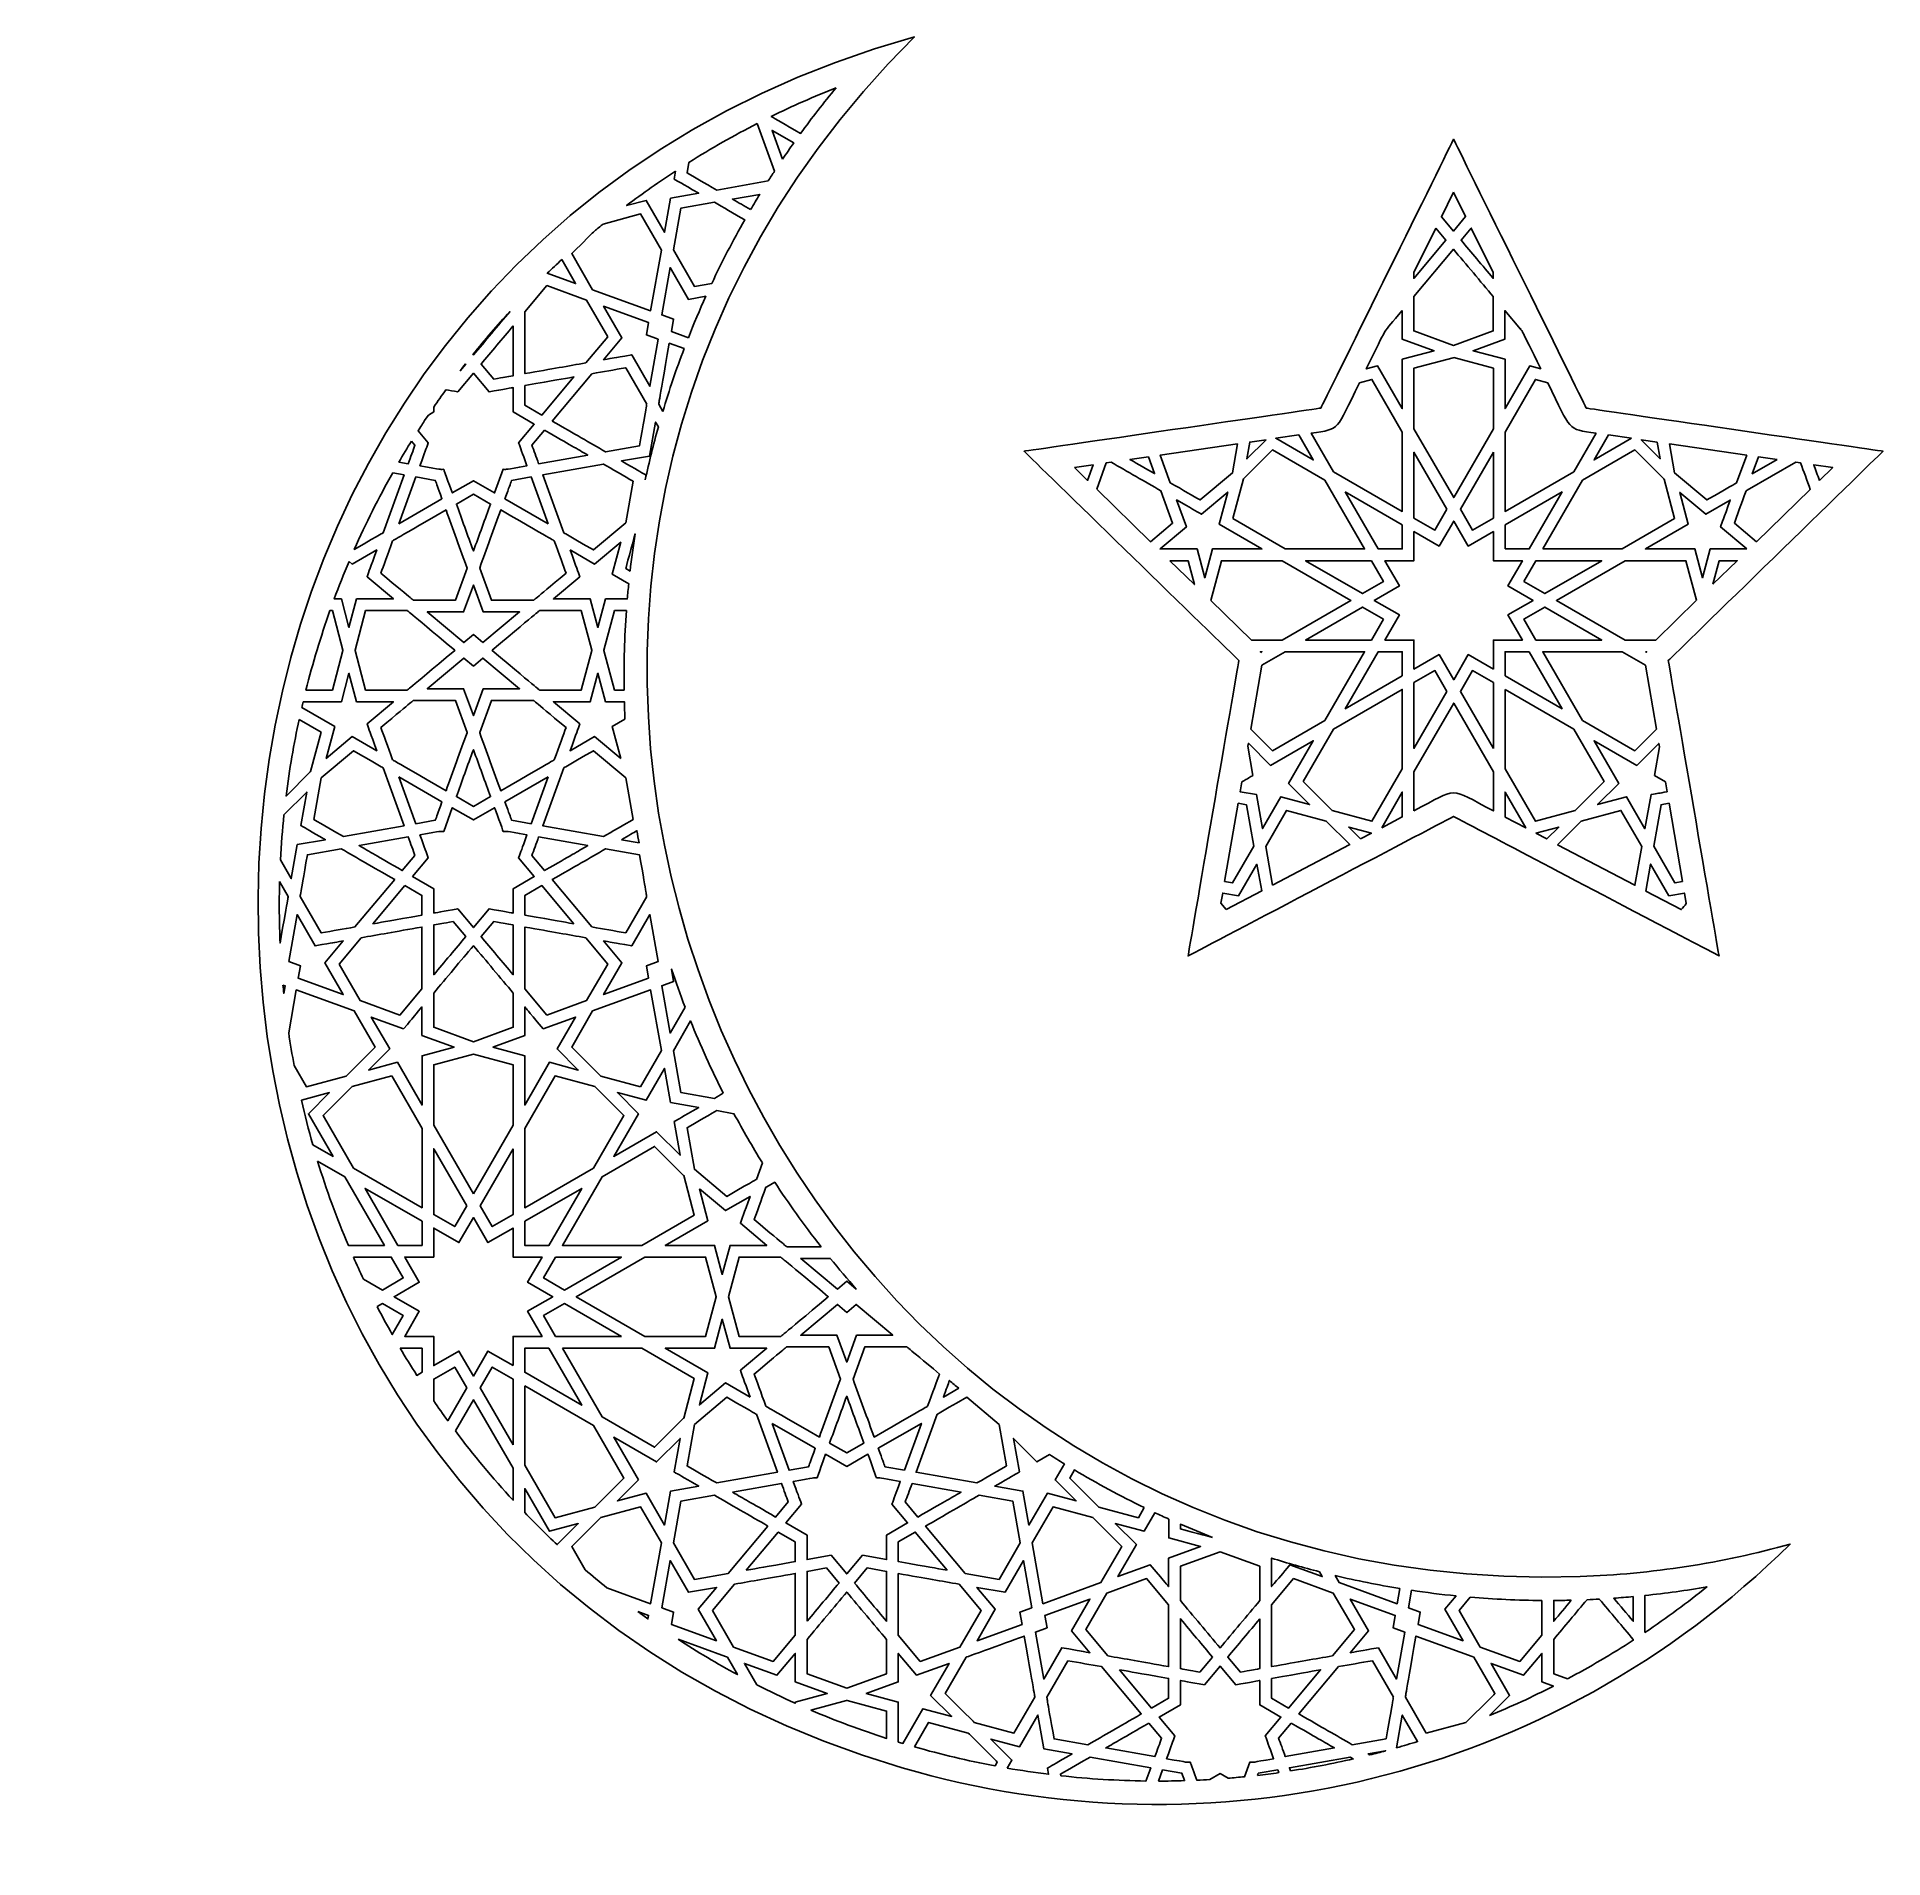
# Model space of a CAD drawing. Header units: millimetres. Extents: x -117 to 92, y -106 to 100.
import ezdxf

# ---------------------------------------------------------------- set-up
doc = ezdxf.new("R2010")
doc.units = ezdxf.units.MM
doc.header["$MEASUREMENT"] = 0
doc.layers.add('layer 1', color=7, linetype='Continuous')

msp = doc.modelspace()

# ---------------------------------------------------------------- linework, layer by layer
at = {"layer": 'layer 1', "color": 250}
for points, knots in [([(57.6633, -74.0462), (-35.9847, -77.3063), (-82.6981, 35.9438), (-17.6417, 100.1639), (-17.6417, 100.1639), (-115.9306, 72.747), (-116.9045, -66.9385), (-19.0207, -95.6874), (-19.0207, -95.6874), (15.7699, -105.9025), (54.2608, -97.1744), (81.3982, -70.3781), (81.3982, -70.3781), (73.7401, -72.5155), (65.72, -73.7644), (57.6633, -74.0462)], [0, 0, 0, 0, 0.2, 0.2, 0.2, 0.2, 0.4, 0.4, 0.4, 0.4, 0.6, 0.6, 0.6, 0.6, 1, 1, 1, 1]), ([(57.6633, -74.0462), (-35.9847, -77.3063), (-82.6981, 35.9438), (-17.6417, 100.1639), (-17.6417, 100.1639), (-115.9306, 72.747), (-116.9045, -66.9385), (-19.0207, -95.6874), (-19.0207, -95.6874), (15.7699, -105.9025), (54.2608, -97.1744), (81.3982, -70.3781), (81.3982, -70.3781), (73.7401, -72.5155), (65.72, -73.7644), (57.6633, -74.0462)], [0, 0, 0, 0, 0.2, 0.2, 0.2, 0.2, 0.4, 0.4, 0.4, 0.4, 0.6, 0.6, 0.6, 0.6, 1, 1, 1, 1]), ([(-26.5176, 94.3991), (-27.9135, 92.7167), (-29.2484, 90.998), (-30.5244, 89.2475), (-30.5244, 89.2475), (-32.4083, 90.3348), (-33.3572, 90.8826), (-33.8458, 91.1648), (-33.8458, 91.1648), (-31.4448, 92.3424), (-29.0011, 93.4219), (-26.5176, 94.3991)], [0, 0, 0, 0, 0.25, 0.25, 0.25, 0.25, 0.5, 0.5, 0.5, 0.5, 1, 1, 1, 1]), ([(-26.5176, 94.3991), (-27.9135, 92.7167), (-29.2484, 90.998), (-30.5244, 89.2475), (-30.5244, 89.2475), (-32.4083, 90.3348), (-33.3572, 90.8826), (-33.8458, 91.1648), (-33.8458, 91.1648), (-31.4448, 92.3424), (-29.0011, 93.4219), (-26.5176, 94.3991)], [0, 0, 0, 0, 0.25, 0.25, 0.25, 0.25, 0.5, 0.5, 0.5, 0.5, 1, 1, 1, 1]), ([(-35.4411, 90.3633), (-35.4411, 90.3633), (-33.4775, 84.9669), (-33.4775, 84.9669), (-33.4775, 84.9669), (-33.7181, 84.5997), (-33.9591, 84.2324), (-34.1947, 83.8623), (-34.1947, 83.8623), (-34.1947, 83.8623), (-40.017, 82.8344), (-40.017, 82.8344), (-40.017, 82.8344), (-41.4267, 83.6475), (-42.6335, 84.3442), (-43.3638, 84.7662), (-43.3638, 84.7662), (-43.3638, 84.7662), (-43.1532, 85.9614), (-43.1532, 85.9614), (-43.1532, 85.9614), (-40.64, 87.5475), (-38.0679, 89.0161), (-35.4411, 90.3633)], [0, 0, 0, 0, 0.14285714, 0.14285714, 0.14285714, 0.14285714, 0.28571429, 0.28571429, 0.28571429, 0.28571429, 0.42857143, 0.42857143, 0.42857143, 0.42857143, 0.57142857, 0.57142857, 0.57142857, 0.57142857, 0.71428571, 0.71428571, 0.71428571, 0.71428571, 1, 1, 1, 1]), ([(-35.4411, 90.3633), (-35.4411, 90.3633), (-33.4775, 84.9669), (-33.4775, 84.9669), (-33.4775, 84.9669), (-33.7181, 84.5997), (-33.9591, 84.2324), (-34.1947, 83.8623), (-34.1947, 83.8623), (-34.1947, 83.8623), (-40.017, 82.8344), (-40.017, 82.8344), (-40.017, 82.8344), (-41.4267, 83.6475), (-42.6335, 84.3442), (-43.3638, 84.7662), (-43.3638, 84.7662), (-43.3638, 84.7662), (-43.1532, 85.9614), (-43.1532, 85.9614), (-43.1532, 85.9614), (-40.64, 87.5475), (-38.0679, 89.0161), (-35.4411, 90.3633)], [0, 0, 0, 0, 0.14285714, 0.14285714, 0.14285714, 0.14285714, 0.28571429, 0.28571429, 0.28571429, 0.28571429, 0.42857143, 0.42857143, 0.42857143, 0.42857143, 0.57142857, 0.57142857, 0.57142857, 0.57142857, 0.71428571, 0.71428571, 0.71428571, 0.71428571, 1, 1, 1, 1]), ([(-32.5667, 86.336), (-32.5667, 86.336), (-33.7464, 89.5781), (-33.7464, 89.5781), (-33.7464, 89.5781), (-33.7464, 89.5781), (-31.2981, 88.1648), (-31.2981, 88.1648), (-31.2981, 88.1648), (-31.7281, 87.5591), (-32.1511, 86.9495), (-32.5667, 86.336)], [0, 0, 0, 0, 0.25, 0.25, 0.25, 0.25, 0.5, 0.5, 0.5, 0.5, 1, 1, 1, 1]), ([(-32.5667, 86.336), (-32.5667, 86.336), (-33.7464, 89.5781), (-33.7464, 89.5781), (-33.7464, 89.5781), (-33.7464, 89.5781), (-31.2981, 88.1648), (-31.2981, 88.1648), (-31.2981, 88.1648), (-31.7281, 87.5591), (-32.1511, 86.9495), (-32.5667, 86.336)], [0, 0, 0, 0, 0.25, 0.25, 0.25, 0.25, 0.5, 0.5, 0.5, 0.5, 1, 1, 1, 1]), ([(58.3452, 58.1639), (57.4732, 59.9306), (43.8803, 87.473), (43.3324, 88.5832), (43.3324, 88.5832), (41.5071, 84.8847), (28.8474, 59.2335), (28.3196, 58.1639), (28.3196, 58.1639), (27.3699, 58.026), (-4.3018, 53.4236), (-5.25, 53.286), (-5.25, 53.286), (-3.3129, 51.398), (14.992, 33.5545), (19.0412, 29.6079), (19.0412, 29.6079), (18.6683, 27.4341), (13.4849, -2.7859), (13.3068, -3.8262), (13.3068, -3.8262), (16.1177, -2.3484), (40.3363, 10.384), (43.3324, 11.9592), (43.3324, 11.9592), (48.9885, 8.9856), (57.0255, 4.7604), (73.358, -3.8262), (73.358, -3.8262), (73.2459, -3.1729), (67.7446, 28.9017), (67.6236, 29.6079), (67.6236, 29.6079), (68.7433, 30.6991), (90.092, 51.5091), (91.9149, 53.286), (91.9149, 53.286), (90.3993, 53.5062), (58.8769, 58.0866), (58.3452, 58.1639)], [0, 0, 0, 0, 0.09090909, 0.09090909, 0.09090909, 0.09090909, 0.18181818, 0.18181818, 0.18181818, 0.18181818, 0.27272727, 0.27272727, 0.27272727, 0.27272727, 0.36363636, 0.36363636, 0.36363636, 0.36363636, 0.45454545, 0.45454545, 0.45454545, 0.45454545, 0.54545455, 0.54545455, 0.54545455, 0.54545455, 0.63636364, 0.63636364, 0.63636364, 0.63636364, 0.72727273, 0.72727273, 0.72727273, 0.72727273, 0.81818182, 0.81818182, 0.81818182, 0.81818182, 1, 1, 1, 1]), ([(-44.6691, 84.9884), (-44.6691, 84.9884), (-44.8285, 84.0832), (-44.8285, 84.0832), (-44.8285, 84.0832), (-44.2281, 83.7361), (-44.1399, 83.6845), (-42.0465, 82.4766), (-42.0465, 82.4766), (-42.0465, 82.4766), (-45.2303, 81.9154), (-45.2303, 81.9154), (-45.2303, 81.9154), (-45.2303, 81.9154), (-45.9108, 78.0634), (-45.9108, 78.0634), (-45.9108, 78.0634), (-45.9108, 78.0634), (-47.9922, 81.6695), (-47.9922, 81.6695), (-47.9922, 81.6695), (-47.9922, 81.6695), (-50.2151, 81.0736), (-50.2151, 81.0736), (-50.2151, 81.0736), (-48.3111, 82.5137), (-46.5039, 83.7844), (-44.6691, 84.9884)], [0, 0, 0, 0, 0.125, 0.125, 0.125, 0.125, 0.25, 0.25, 0.25, 0.25, 0.375, 0.375, 0.375, 0.375, 0.5, 0.5, 0.5, 0.5, 0.625, 0.625, 0.625, 0.625, 0.75, 0.75, 0.75, 0.75, 1, 1, 1, 1]), ([(-44.6691, 84.9884), (-44.6691, 84.9884), (-44.8285, 84.0832), (-44.8285, 84.0832), (-44.8285, 84.0832), (-44.2281, 83.7361), (-44.1399, 83.6845), (-42.0465, 82.4766), (-42.0465, 82.4766), (-42.0465, 82.4766), (-45.2303, 81.9154), (-45.2303, 81.9154), (-45.2303, 81.9154), (-45.2303, 81.9154), (-45.9108, 78.0634), (-45.9108, 78.0634), (-45.9108, 78.0634), (-45.9108, 78.0634), (-47.9922, 81.6695), (-47.9922, 81.6695), (-47.9922, 81.6695), (-47.9922, 81.6695), (-50.2151, 81.0736), (-50.2151, 81.0736), (-50.2151, 81.0736), (-48.3111, 82.5137), (-46.5039, 83.7844), (-44.6691, 84.9884)], [0, 0, 0, 0, 0.125, 0.125, 0.125, 0.125, 0.25, 0.25, 0.25, 0.25, 0.375, 0.375, 0.375, 0.375, 0.5, 0.5, 0.5, 0.5, 0.625, 0.625, 0.625, 0.625, 0.75, 0.75, 0.75, 0.75, 1, 1, 1, 1]), ([(-40.5701, 72.2754), (-40.5701, 72.2754), (-42.5277, 71.9307), (-42.5277, 71.9307), (-42.5277, 71.9307), (-42.5277, 71.9307), (-44.9185, 76.0681), (-44.9185, 76.0681), (-44.9185, 76.0681), (-44.9185, 76.0681), (-44.0877, 80.7724), (-44.0877, 80.7724), (-44.0877, 80.7724), (-44.0877, 80.7724), (-40.2618, 81.4465), (-40.2618, 81.4465), (-40.2618, 81.4465), (-39.3337, 80.9103), (-38.0898, 80.192), (-36.8381, 79.4696), (-36.8381, 79.4696), (-38.1797, 77.113), (-39.424, 74.7131), (-40.5701, 72.2754)], [0, 0, 0, 0, 0.14285714, 0.14285714, 0.14285714, 0.14285714, 0.28571429, 0.28571429, 0.28571429, 0.28571429, 0.42857143, 0.42857143, 0.42857143, 0.42857143, 0.57142857, 0.57142857, 0.57142857, 0.57142857, 0.71428571, 0.71428571, 0.71428571, 0.71428571, 1, 1, 1, 1]), ([(-40.5701, 72.2754), (-40.5701, 72.2754), (-42.5277, 71.9307), (-42.5277, 71.9307), (-42.5277, 71.9307), (-42.5277, 71.9307), (-44.9185, 76.0681), (-44.9185, 76.0681), (-44.9185, 76.0681), (-44.9185, 76.0681), (-44.0877, 80.7724), (-44.0877, 80.7724), (-44.0877, 80.7724), (-44.0877, 80.7724), (-40.2618, 81.4465), (-40.2618, 81.4465), (-40.2618, 81.4465), (-39.3337, 80.9103), (-38.0898, 80.192), (-36.8381, 79.4696), (-36.8381, 79.4696), (-38.1797, 77.113), (-39.424, 74.7131), (-40.5701, 72.2754)], [0, 0, 0, 0, 0.14285714, 0.14285714, 0.14285714, 0.14285714, 0.28571429, 0.28571429, 0.28571429, 0.28571429, 0.42857143, 0.42857143, 0.42857143, 0.42857143, 0.57142857, 0.57142857, 0.57142857, 0.57142857, 0.71428571, 0.71428571, 0.71428571, 0.71428571, 1, 1, 1, 1]), ([(-36.1788, 80.6178), (-36.9803, 81.0803), (-37.4787, 81.3682), (-38.234, 81.8046), (-38.234, 81.8046), (-38.234, 81.8046), (-35.1409, 82.3507), (-35.1409, 82.3507), (-35.1409, 82.3507), (-35.493, 81.776), (-35.8383, 81.1982), (-36.1788, 80.6178)], [0, 0, 0, 0, 0.25, 0.25, 0.25, 0.25, 0.5, 0.5, 0.5, 0.5, 1, 1, 1, 1]), ([(-36.1788, 80.6178), (-36.9803, 81.0803), (-37.4787, 81.3682), (-38.234, 81.8046), (-38.234, 81.8046), (-38.234, 81.8046), (-35.1409, 82.3507), (-35.1409, 82.3507), (-35.1409, 82.3507), (-35.493, 81.776), (-35.8383, 81.1982), (-36.1788, 80.6178)], [0, 0, 0, 0, 0.25, 0.25, 0.25, 0.25, 0.5, 0.5, 0.5, 0.5, 1, 1, 1, 1]), ([(43.3324, 82.599), (43.3324, 82.599), (44.6991, 79.8297), (44.6991, 79.8297), (44.6991, 79.8297), (44.6991, 79.8297), (43.3239, 78.1925), (43.3239, 78.1925), (43.3239, 78.1925), (43.3239, 78.1925), (41.9605, 79.8195), (41.9605, 79.8195), (41.9605, 79.8195), (41.9605, 79.8195), (43.3324, 82.599), (43.3324, 82.599)], [0, 0, 0, 0, 0.2, 0.2, 0.2, 0.2, 0.4, 0.4, 0.4, 0.4, 0.6, 0.6, 0.6, 0.6, 1, 1, 1, 1]), ([(-52.868, 78.9915), (-52.868, 78.9915), (-48.6311, 80.1271), (-48.6311, 80.1271), (-48.6311, 80.1271), (-48.6311, 80.1271), (-46.277, 76.0494), (-46.277, 76.0494), (-46.277, 76.0494), (-46.277, 76.0494), (-47.4899, 69.173), (-47.4899, 69.173), (-47.4899, 69.173), (-47.4899, 69.173), (-54.0519, 71.5606), (-54.0519, 71.5606), (-54.0519, 71.5606), (-54.0519, 71.5606), (-56.4063, 75.6384), (-56.4063, 75.6384), (-56.4063, 75.6384), (-53.3601, 78.6836), (-54.0946, 77.9971), (-52.868, 78.9915)], [0, 0, 0, 0, 0.14285714, 0.14285714, 0.14285714, 0.14285714, 0.28571429, 0.28571429, 0.28571429, 0.28571429, 0.42857143, 0.42857143, 0.42857143, 0.42857143, 0.57142857, 0.57142857, 0.57142857, 0.57142857, 0.71428571, 0.71428571, 0.71428571, 0.71428571, 1, 1, 1, 1]), ([(-52.868, 78.9915), (-52.868, 78.9915), (-48.6311, 80.1271), (-48.6311, 80.1271), (-48.6311, 80.1271), (-48.6311, 80.1271), (-46.277, 76.0494), (-46.277, 76.0494), (-46.277, 76.0494), (-46.277, 76.0494), (-47.4899, 69.173), (-47.4899, 69.173), (-47.4899, 69.173), (-47.4899, 69.173), (-54.0519, 71.5606), (-54.0519, 71.5606), (-54.0519, 71.5606), (-54.0519, 71.5606), (-56.4063, 75.6384), (-56.4063, 75.6384), (-56.4063, 75.6384), (-53.3601, 78.6836), (-54.0946, 77.9971), (-52.868, 78.9915)], [0, 0, 0, 0, 0.14285714, 0.14285714, 0.14285714, 0.14285714, 0.28571429, 0.28571429, 0.28571429, 0.28571429, 0.42857143, 0.42857143, 0.42857143, 0.42857143, 0.57142857, 0.57142857, 0.57142857, 0.57142857, 0.71428571, 0.71428571, 0.71428571, 0.71428571, 1, 1, 1, 1]), ([(41.3202, 78.522), (41.3202, 78.522), (42.4593, 77.1624), (42.4593, 77.1624), (42.4593, 77.1624), (42.4593, 77.1624), (38.8366, 72.843), (38.8366, 72.843), (38.8366, 72.843), (38.8366, 72.843), (38.8366, 73.49), (38.8366, 73.49), (38.8366, 73.49), (38.8366, 73.49), (41.3202, 78.522), (41.3202, 78.522)], [0, 0, 0, 0, 0.2, 0.2, 0.2, 0.2, 0.4, 0.4, 0.4, 0.4, 0.6, 0.6, 0.6, 0.6, 1, 1, 1, 1]), ([(47.8145, 73.5171), (47.8145, 73.5171), (47.8145, 72.8409), (47.8145, 72.8409), (47.8145, 72.8409), (46.6044, 74.2841), (45.3182, 75.8176), (44.1883, 77.1627), (44.1883, 77.1627), (44.1883, 77.1627), (45.339, 78.5329), (45.339, 78.5329), (45.339, 78.5329), (45.339, 78.5329), (47.8145, 73.5171), (47.8145, 73.5171)], [0, 0, 0, 0, 0.2, 0.2, 0.2, 0.2, 0.4, 0.4, 0.4, 0.4, 0.6, 0.6, 0.6, 0.6, 1, 1, 1, 1]), ([(38.8366, 70.7817), (38.8366, 70.7817), (43.3239, 76.1326), (43.3239, 76.1326), (43.3239, 76.1326), (44.7439, 74.4425), (46.3949, 72.4733), (47.8145, 70.7799), (47.8145, 70.7799), (47.8145, 70.4261), (47.8145, 67.6162), (47.8145, 66.9001), (47.8145, 66.9001), (47.8145, 66.9001), (43.3257, 65.2653), (43.3257, 65.2653), (43.3257, 65.2653), (43.3257, 65.2653), (38.8366, 66.9001), (38.8366, 66.9001), (38.8366, 66.9001), (38.8366, 66.9001), (38.8366, 70.7817), (38.8366, 70.7817)], [0, 0, 0, 0, 0.14285714, 0.14285714, 0.14285714, 0.14285714, 0.28571429, 0.28571429, 0.28571429, 0.28571429, 0.42857143, 0.42857143, 0.42857143, 0.42857143, 0.57142857, 0.57142857, 0.57142857, 0.57142857, 0.71428571, 0.71428571, 0.71428571, 0.71428571, 1, 1, 1, 1]), ([(-57.5451, 74.9628), (-57.5451, 74.9628), (-55.9781, 72.2485), (-55.9781, 72.2485), (-55.9781, 72.2485), (-55.9781, 72.2485), (-59.1865, 73.4152), (-59.1865, 73.4152), (-59.1865, 73.4152), (-58.645, 73.9366), (-58.0989, 74.4534), (-57.5451, 74.9628)], [0, 0, 0, 0, 0.25, 0.25, 0.25, 0.25, 0.5, 0.5, 0.5, 0.5, 1, 1, 1, 1]), ([(-57.5451, 74.9628), (-57.5451, 74.9628), (-55.9781, 72.2485), (-55.9781, 72.2485), (-55.9781, 72.2485), (-55.9781, 72.2485), (-59.1865, 73.4152), (-59.1865, 73.4152), (-59.1865, 73.4152), (-58.645, 73.9366), (-58.0989, 74.4534), (-57.5451, 74.9628)], [0, 0, 0, 0, 0.25, 0.25, 0.25, 0.25, 0.5, 0.5, 0.5, 0.5, 1, 1, 1, 1]), ([(-43.2202, 66.1331), (-43.2202, 66.1331), (-45.1407, 66.8324), (-45.1407, 66.8324), (-45.1407, 66.8324), (-45.1407, 66.8324), (-44.8941, 68.2286), (-44.8941, 68.2286), (-44.8941, 68.2286), (-44.8941, 68.2286), (-46.2266, 68.7134), (-46.2266, 68.7134), (-46.2266, 68.7134), (-46.2266, 68.7134), (-45.2843, 74.0544), (-45.2843, 74.0544), (-45.2843, 74.0544), (-45.2843, 74.0544), (-43.2107, 70.4663), (-43.2107, 70.4663), (-43.2107, 70.4663), (-43.2107, 70.4663), (-41.2464, 70.8117), (-41.2464, 70.8117), (-41.2464, 70.8117), (-41.9442, 69.2662), (-42.6007, 67.7058), (-43.2202, 66.1331)], [0, 0, 0, 0, 0.125, 0.125, 0.125, 0.125, 0.25, 0.25, 0.25, 0.25, 0.375, 0.375, 0.375, 0.375, 0.5, 0.5, 0.5, 0.5, 0.625, 0.625, 0.625, 0.625, 0.75, 0.75, 0.75, 0.75, 1, 1, 1, 1]), ([(-43.2202, 66.1331), (-43.2202, 66.1331), (-45.1407, 66.8324), (-45.1407, 66.8324), (-45.1407, 66.8324), (-45.1407, 66.8324), (-44.8941, 68.2286), (-44.8941, 68.2286), (-44.8941, 68.2286), (-44.8941, 68.2286), (-46.2266, 68.7134), (-46.2266, 68.7134), (-46.2266, 68.7134), (-46.2266, 68.7134), (-45.2843, 74.0544), (-45.2843, 74.0544), (-45.2843, 74.0544), (-45.2843, 74.0544), (-43.2107, 70.4663), (-43.2107, 70.4663), (-43.2107, 70.4663), (-43.2107, 70.4663), (-41.2464, 70.8117), (-41.2464, 70.8117), (-41.2464, 70.8117), (-41.9442, 69.2662), (-42.6007, 67.7058), (-43.2202, 66.1331)], [0, 0, 0, 0, 0.125, 0.125, 0.125, 0.125, 0.25, 0.25, 0.25, 0.25, 0.375, 0.375, 0.375, 0.375, 0.5, 0.5, 0.5, 0.5, 0.625, 0.625, 0.625, 0.625, 0.75, 0.75, 0.75, 0.75, 1, 1, 1, 1]), ([(-52.3409, 66.246), (-52.3409, 66.246), (-54.834, 63.2746), (-54.834, 63.2746), (-54.834, 63.2746), (-54.834, 63.2746), (-54.8344, 63.2746), (-54.8344, 63.2746), (-54.8344, 63.2746), (-54.8344, 63.2746), (-54.8347, 63.2742), (-54.8347, 63.2742), (-54.8347, 63.2742), (-56.7954, 62.9271), (-58.5909, 62.611), (-61.7121, 62.0607), (-61.7121, 62.0607), (-61.7121, 62.9366), (-61.7121, 68.1754), (-61.7121, 69.046), (-61.7121, 69.046), (-61.7121, 69.046), (-59.2186, 72.0178), (-59.2186, 72.0178), (-59.2186, 72.0178), (-59.2186, 72.0178), (-54.7278, 70.3852), (-54.7278, 70.3852), (-54.7278, 70.3852), (-54.7278, 70.3852), (-52.3409, 66.246), (-52.3409, 66.246)], [0, 0, 0, 0, 0.11111111, 0.11111111, 0.11111111, 0.11111111, 0.22222222, 0.22222222, 0.22222222, 0.22222222, 0.33333333, 0.33333333, 0.33333333, 0.33333333, 0.44444444, 0.44444444, 0.44444444, 0.44444444, 0.55555556, 0.55555556, 0.55555556, 0.55555556, 0.66666667, 0.66666667, 0.66666667, 0.66666667, 0.77777778, 0.77777778, 0.77777778, 0.77777778, 1, 1, 1, 1]), ([(-52.3409, 66.246), (-52.3409, 66.246), (-54.834, 63.2746), (-54.834, 63.2746), (-54.834, 63.2746), (-54.834, 63.2746), (-54.8344, 63.2746), (-54.8344, 63.2746), (-54.8344, 63.2746), (-54.8344, 63.2746), (-54.8347, 63.2742), (-54.8347, 63.2742), (-54.8347, 63.2742), (-56.7954, 62.9271), (-58.5909, 62.611), (-61.7121, 62.0607), (-61.7121, 62.0607), (-61.7121, 62.9366), (-61.7121, 68.1754), (-61.7121, 69.046), (-61.7121, 69.046), (-61.7121, 69.046), (-59.2186, 72.0178), (-59.2186, 72.0178), (-59.2186, 72.0178), (-59.2186, 72.0178), (-54.7278, 70.3852), (-54.7278, 70.3852), (-54.7278, 70.3852), (-54.7278, 70.3852), (-52.3409, 66.246), (-52.3409, 66.246)], [0, 0, 0, 0, 0.11111111, 0.11111111, 0.11111111, 0.11111111, 0.22222222, 0.22222222, 0.22222222, 0.22222222, 0.33333333, 0.33333333, 0.33333333, 0.33333333, 0.44444444, 0.44444444, 0.44444444, 0.44444444, 0.55555556, 0.55555556, 0.55555556, 0.55555556, 0.66666667, 0.66666667, 0.66666667, 0.66666667, 0.77777778, 0.77777778, 0.77777778, 0.77777778, 1, 1, 1, 1]), ([(-63.3933, 69.1021), (-64.7282, 67.5097), (-66.2238, 65.726), (-67.5269, 64.1749), (-67.5269, 64.1749), (-67.5269, 64.1749), (-67.5302, 64.1791), (-67.5302, 64.1791), (-67.5302, 64.1791), (-67.5302, 64.1791), (-67.5335, 64.1749), (-67.5335, 64.1749), (-67.5335, 64.1749), (-67.5503, 64.195), (-67.5679, 64.2162), (-67.5848, 64.2359), (-67.5848, 64.2359), (-66.2415, 65.906), (-64.8411, 67.5256), (-63.3933, 69.1021)], [0, 0, 0, 0, 0.16666667, 0.16666667, 0.16666667, 0.16666667, 0.33333333, 0.33333333, 0.33333333, 0.33333333, 0.5, 0.5, 0.5, 0.5, 0.66666667, 0.66666667, 0.66666667, 0.66666667, 1, 1, 1, 1]), ([(-63.3933, 69.1021), (-64.7282, 67.5097), (-66.2238, 65.726), (-67.5269, 64.1749), (-67.5269, 64.1749), (-67.5269, 64.1749), (-67.5302, 64.1791), (-67.5302, 64.1791), (-67.5302, 64.1791), (-67.5302, 64.1791), (-67.5335, 64.1749), (-67.5335, 64.1749), (-67.5335, 64.1749), (-67.5503, 64.195), (-67.5679, 64.2162), (-67.5848, 64.2359), (-67.5848, 64.2359), (-66.2415, 65.906), (-64.8411, 67.5256), (-63.3933, 69.1021)], [0, 0, 0, 0, 0.16666667, 0.16666667, 0.16666667, 0.16666667, 0.33333333, 0.33333333, 0.33333333, 0.33333333, 0.5, 0.5, 0.5, 0.5, 0.66666667, 0.66666667, 0.66666667, 0.66666667, 1, 1, 1, 1]), ([(-46.6379, 65.968), (-46.6379, 65.968), (-47.576, 60.645), (-47.576, 60.645), (-47.576, 60.645), (-47.576, 60.645), (-49.6249, 64.1911), (-49.6249, 64.1911), (-49.6249, 64.1911), (-52.0111, 63.7713), (-51.4756, 63.8651), (-52.8066, 63.6309), (-52.8066, 63.6309), (-52.8066, 63.6309), (-50.7308, 66.1049), (-50.7308, 66.1049), (-50.7308, 66.1049), (-50.7308, 66.1049), (-52.8024, 69.6969), (-52.8024, 69.6969), (-52.8024, 69.6969), (-52.8024, 69.6969), (-47.7238, 67.8491), (-47.7238, 67.8491), (-47.7238, 67.8491), (-47.7238, 67.8491), (-47.97, 66.4528), (-47.97, 66.4528), (-47.97, 66.4528), (-47.97, 66.4528), (-46.6379, 65.968), (-46.6379, 65.968)], [0, 0, 0, 0, 0.11111111, 0.11111111, 0.11111111, 0.11111111, 0.22222222, 0.22222222, 0.22222222, 0.22222222, 0.33333333, 0.33333333, 0.33333333, 0.33333333, 0.44444444, 0.44444444, 0.44444444, 0.44444444, 0.55555556, 0.55555556, 0.55555556, 0.55555556, 0.66666667, 0.66666667, 0.66666667, 0.66666667, 0.77777778, 0.77777778, 0.77777778, 0.77777778, 1, 1, 1, 1]), ([(-46.6379, 65.968), (-46.6379, 65.968), (-47.576, 60.645), (-47.576, 60.645), (-47.576, 60.645), (-47.576, 60.645), (-49.6249, 64.1911), (-49.6249, 64.1911), (-49.6249, 64.1911), (-52.0111, 63.7713), (-51.4756, 63.8651), (-52.8066, 63.6309), (-52.8066, 63.6309), (-52.8066, 63.6309), (-50.7308, 66.1049), (-50.7308, 66.1049), (-50.7308, 66.1049), (-50.7308, 66.1049), (-52.8024, 69.6969), (-52.8024, 69.6969), (-52.8024, 69.6969), (-52.8024, 69.6969), (-47.7238, 67.8491), (-47.7238, 67.8491), (-47.7238, 67.8491), (-47.7238, 67.8491), (-47.97, 66.4528), (-47.97, 66.4528), (-47.97, 66.4528), (-47.97, 66.4528), (-46.6379, 65.968), (-46.6379, 65.968)], [0, 0, 0, 0, 0.11111111, 0.11111111, 0.11111111, 0.11111111, 0.22222222, 0.22222222, 0.22222222, 0.22222222, 0.33333333, 0.33333333, 0.33333333, 0.33333333, 0.44444444, 0.44444444, 0.44444444, 0.44444444, 0.55555556, 0.55555556, 0.55555556, 0.55555556, 0.66666667, 0.66666667, 0.66666667, 0.66666667, 0.77777778, 0.77777778, 0.77777778, 0.77777778, 1, 1, 1, 1]), ([(37.5126, 69.2037), (37.5126, 69.2037), (37.5126, 65.973), (37.5126, 65.973), (37.5126, 65.973), (37.5126, 65.973), (41.1311, 64.6554), (41.1311, 64.6554), (41.1311, 64.6554), (41.1311, 64.6554), (37.5327, 63.6916), (37.5327, 63.6916), (37.5327, 63.6916), (37.5327, 63.6916), (37.5327, 58.1067), (37.5327, 58.1067), (37.5327, 58.1067), (37.5327, 58.1067), (34.7402, 62.9437), (34.7402, 62.9437), (34.7402, 62.9437), (34.7402, 62.9437), (33.4627, 62.6011), (33.4627, 62.6011), (33.4627, 62.6011), (36.0179, 67.7781), (35.0943, 66.3219), (37.5126, 69.2037)], [0, 0, 0, 0, 0.125, 0.125, 0.125, 0.125, 0.25, 0.25, 0.25, 0.25, 0.375, 0.375, 0.375, 0.375, 0.5, 0.5, 0.5, 0.5, 0.625, 0.625, 0.625, 0.625, 0.75, 0.75, 0.75, 0.75, 1, 1, 1, 1]), ([(50.9683, 67.1273), (50.9683, 67.1273), (50.9157, 67.0835), (50.9157, 67.0835), (50.9157, 67.0835), (51.163, 66.7893), (50.8402, 67.3866), (53.1978, 62.6096), (53.1978, 62.6096), (53.1978, 62.6096), (51.9511, 62.9437), (51.9511, 62.9437), (51.9511, 62.9437), (51.9511, 62.9437), (49.1589, 58.1067), (49.1589, 58.1067), (49.1589, 58.1067), (49.1589, 58.1067), (49.1589, 63.6916), (49.1589, 63.6916), (49.1589, 63.6916), (49.1589, 63.6916), (45.5369, 64.6617), (45.5369, 64.6617), (45.5369, 64.6617), (45.5369, 64.6617), (49.1388, 65.973), (49.1388, 65.973), (49.1388, 65.973), (49.1388, 65.973), (49.1388, 69.2016), (49.1388, 69.2016), (49.1388, 69.2016), (49.1388, 69.2016), (50.9104, 67.0902), (50.9104, 67.0902), (50.9104, 67.0902), (50.9104, 67.0902), (50.9648, 67.1343), (50.9648, 67.1343), (50.9648, 67.1343), (50.9648, 67.1343), (50.9683, 67.1273), (50.9683, 67.1273)], [0, 0, 0, 0, 0.08333333, 0.08333333, 0.08333333, 0.08333333, 0.16666667, 0.16666667, 0.16666667, 0.16666667, 0.25, 0.25, 0.25, 0.25, 0.33333333, 0.33333333, 0.33333333, 0.33333333, 0.41666667, 0.41666667, 0.41666667, 0.41666667, 0.5, 0.5, 0.5, 0.5, 0.58333333, 0.58333333, 0.58333333, 0.58333333, 0.66666667, 0.66666667, 0.66666667, 0.66666667, 0.75, 0.75, 0.75, 0.75, 0.83333333, 0.83333333, 0.83333333, 0.83333333, 1, 1, 1, 1]), ([(-63.0363, 67.467), (-63.0363, 67.467), (-63.0363, 61.8264), (-63.0363, 61.8264), (-63.0363, 61.8264), (-63.8584, 61.6807), (-63.9637, 61.6624), (-65.2292, 61.4387), (-65.2292, 61.4387), (-65.2292, 61.4387), (-66.6625, 63.1451), (-66.6625, 63.1451), (-66.6625, 63.1451), (-65.5326, 64.4903), (-64.2463, 66.0234), (-63.0363, 67.467)], [0, 0, 0, 0, 0.2, 0.2, 0.2, 0.2, 0.4, 0.4, 0.4, 0.4, 0.6, 0.6, 0.6, 0.6, 1, 1, 1, 1]), ([(-63.0363, 67.467), (-63.0363, 67.467), (-63.0363, 61.8264), (-63.0363, 61.8264), (-63.0363, 61.8264), (-63.8584, 61.6807), (-63.9637, 61.6624), (-65.2292, 61.4387), (-65.2292, 61.4387), (-65.2292, 61.4387), (-66.6625, 63.1451), (-66.6625, 63.1451), (-66.6625, 63.1451), (-65.5326, 64.4903), (-64.2463, 66.0234), (-63.0363, 67.467)], [0, 0, 0, 0, 0.2, 0.2, 0.2, 0.2, 0.4, 0.4, 0.4, 0.4, 0.6, 0.6, 0.6, 0.6, 1, 1, 1, 1]), ([(-46.1049, 57.7959), (-46.1049, 57.7959), (-46.5705, 58.602), (-46.5705, 58.602), (-46.5705, 58.602), (-46.5705, 58.602), (-46.6739, 58.1343), (-45.3743, 65.5084), (-45.3743, 65.5084), (-45.3743, 65.5084), (-43.6986, 64.8981), (-43.6986, 64.8981), (-43.6986, 64.8981), (-44.5865, 62.5563), (-45.3898, 60.1878), (-46.1049, 57.7959)], [0, 0, 0, 0, 0.2, 0.2, 0.2, 0.2, 0.4, 0.4, 0.4, 0.4, 0.6, 0.6, 0.6, 0.6, 1, 1, 1, 1]), ([(-46.1049, 57.7959), (-46.1049, 57.7959), (-46.5705, 58.602), (-46.5705, 58.602), (-46.5705, 58.602), (-46.5705, 58.602), (-46.6739, 58.1343), (-45.3743, 65.5084), (-45.3743, 65.5084), (-45.3743, 65.5084), (-43.6986, 64.8981), (-43.6986, 64.8981), (-43.6986, 64.8981), (-44.5865, 62.5563), (-45.3898, 60.1878), (-46.1049, 57.7959)], [0, 0, 0, 0, 0.2, 0.2, 0.2, 0.2, 0.4, 0.4, 0.4, 0.4, 0.6, 0.6, 0.6, 0.6, 1, 1, 1, 1]), ([(-68.4203, 63.1719), (-68.413, 63.1631), (-68.4053, 63.1539), (-68.398, 63.1451), (-68.398, 63.1451), (-68.398, 63.1451), (-69.0306, 62.3916), (-69.0306, 62.3916), (-69.0306, 62.3916), (-68.8298, 62.6541), (-68.6238, 62.9119), (-68.4203, 63.1719)], [0, 0, 0, 0, 0.25, 0.25, 0.25, 0.25, 0.5, 0.5, 0.5, 0.5, 1, 1, 1, 1]), ([(-68.4203, 63.1719), (-68.413, 63.1631), (-68.4053, 63.1539), (-68.398, 63.1451), (-68.398, 63.1451), (-68.398, 63.1451), (-69.0306, 62.3916), (-69.0306, 62.3916), (-69.0306, 62.3916), (-68.8298, 62.6541), (-68.6238, 62.9119), (-68.4203, 63.1719)], [0, 0, 0, 0, 0.25, 0.25, 0.25, 0.25, 0.5, 0.5, 0.5, 0.5, 1, 1, 1, 1]), ([(-58.6209, 56.7013), (-58.6209, 56.7013), (-54.1302, 62.054), (-54.1302, 62.054), (-54.1302, 62.054), (-52.8161, 62.2847), (-51.6597, 62.4886), (-50.3079, 62.7264), (-50.3079, 62.7264), (-50.3079, 62.7264), (-47.9333, 58.6165), (-47.9333, 58.6165), (-47.9333, 58.6165), (-47.9435, 58.5583), (-47.8151, 59.1675), (-48.7482, 53.8851), (-48.7482, 53.8851), (-48.7482, 53.8851), (-52.5741, 53.2109), (-52.5741, 53.2109), (-52.5741, 53.2109), (-54.508, 54.3285), (-55.9685, 55.1706), (-58.6209, 56.7013)], [0, 0, 0, 0, 0.14285714, 0.14285714, 0.14285714, 0.14285714, 0.28571429, 0.28571429, 0.28571429, 0.28571429, 0.42857143, 0.42857143, 0.42857143, 0.42857143, 0.57142857, 0.57142857, 0.57142857, 0.57142857, 0.71428571, 0.71428571, 0.71428571, 0.71428571, 1, 1, 1, 1]), ([(-58.6209, 56.7013), (-58.6209, 56.7013), (-54.1302, 62.054), (-54.1302, 62.054), (-54.1302, 62.054), (-52.8161, 62.2847), (-51.6597, 62.4886), (-50.3079, 62.7264), (-50.3079, 62.7264), (-50.3079, 62.7264), (-47.9333, 58.6165), (-47.9333, 58.6165), (-47.9333, 58.6165), (-47.9435, 58.5583), (-47.8151, 59.1675), (-48.7482, 53.8851), (-48.7482, 53.8851), (-48.7482, 53.8851), (-52.5741, 53.2109), (-52.5741, 53.2109), (-52.5741, 53.2109), (-54.508, 54.3285), (-55.9685, 55.1706), (-58.6209, 56.7013)], [0, 0, 0, 0, 0.14285714, 0.14285714, 0.14285714, 0.14285714, 0.28571429, 0.28571429, 0.28571429, 0.28571429, 0.42857143, 0.42857143, 0.42857143, 0.42857143, 0.57142857, 0.57142857, 0.57142857, 0.57142857, 0.71428571, 0.71428571, 0.71428571, 0.71428571, 1, 1, 1, 1]), ([(43.3257, 63.8563), (43.3257, 63.8563), (43.3677, 63.8718), (43.3677, 63.8718), (43.3677, 63.8718), (43.3677, 63.8718), (47.8346, 62.6752), (47.8346, 62.6752), (47.8346, 62.6752), (47.8346, 62.6752), (47.8346, 55.813), (47.8346, 55.813), (47.8346, 55.813), (47.8346, 55.813), (43.3458, 48.0371), (43.3458, 48.0371), (43.3458, 48.0371), (43.3458, 48.0371), (38.8567, 55.813), (38.8567, 55.813), (38.8567, 55.813), (38.8567, 55.813), (38.8567, 62.6752), (38.8567, 62.6752), (38.8567, 62.6752), (38.8567, 62.6752), (43.3003, 63.8655), (43.3003, 63.8655), (43.3003, 63.8655), (43.3003, 63.8655), (43.3257, 63.8563), (43.3257, 63.8563)], [0, 0, 0, 0, 0.11111111, 0.11111111, 0.11111111, 0.11111111, 0.22222222, 0.22222222, 0.22222222, 0.22222222, 0.33333333, 0.33333333, 0.33333333, 0.33333333, 0.44444444, 0.44444444, 0.44444444, 0.44444444, 0.55555556, 0.55555556, 0.55555556, 0.55555556, 0.66666667, 0.66666667, 0.66666667, 0.66666667, 0.77777778, 0.77777778, 0.77777778, 0.77777778, 1, 1, 1, 1]), ([(-72.6223, 57.3768), (-72.6223, 57.3768), (-72.0241, 57.7226), (-72.0241, 57.7226), (-72.0241, 57.7226), (-72.0241, 57.7226), (-72.0241, 58.269), (-72.0241, 58.269), (-72.0241, 58.269), (-71.5692, 58.9308), (-71.1077, 59.5874), (-70.6381, 60.2365), (-70.6381, 60.2365), (-70.2554, 60.1687), (-69.8068, 60.0894), (-69.309, 60.0012), (-69.309, 60.0012), (-69.309, 60.0012), (-67.5338, 62.115), (-67.5338, 62.115), (-67.5338, 62.115), (-67.5338, 62.115), (-67.5302, 62.1108), (-67.5302, 62.1108), (-67.5302, 62.1108), (-67.5302, 62.1108), (-67.5266, 62.115), (-67.5266, 62.115), (-67.5266, 62.115), (-67.5266, 62.115), (-65.7514, 60.0012), (-65.7514, 60.0012), (-65.7514, 60.0012), (-64.1614, 60.2827), (-63.0742, 60.4749), (-63.0363, 60.4816), (-63.0363, 60.4816), (-63.0363, 60.4816), (-63.0363, 57.7226), (-63.0363, 57.7226), (-63.0363, 57.7226), (-63.0363, 57.7226), (-60.6495, 56.3436), (-60.6495, 56.3436), (-60.6495, 56.3436), (-60.6495, 56.3436), (-60.6498, 56.3436), (-60.6498, 56.3436), (-60.6498, 56.3436), (-60.6498, 56.3436), (-60.6495, 56.3432), (-60.6495, 56.3432), (-60.6495, 56.3432), (-60.6495, 56.3432), (-62.4207, 54.2322), (-62.4207, 54.2322), (-62.4207, 54.2322), (-62.1729, 53.551), (-62.073, 53.274), (-61.4767, 51.6389), (-61.4767, 51.6389), (-64.1064, 51.1757), (-63.6408, 51.2368), (-64.1678, 51.2368), (-64.1678, 51.2368), (-64.1678, 51.2368), (-65.1369, 48.5698), (-65.1369, 48.5698), (-65.1369, 48.5698), (-65.1369, 48.5698), (-67.5302, 49.9505), (-67.5302, 49.9505), (-67.5302, 49.9505), (-67.5302, 49.9505), (-69.9234, 48.5698), (-69.9234, 48.5698), (-69.9234, 48.5698), (-69.9864, 48.743), (-70.8294, 51.0635), (-70.8926, 51.2368), (-70.8926, 51.2368), (-71.4196, 51.2368), (-70.953, 51.1754), (-73.5836, 51.6389), (-73.5836, 51.6389), (-72.9894, 53.2688), (-72.8999, 53.5168), (-72.6397, 54.2322), (-72.6397, 54.2322), (-72.6397, 54.2322), (-73.7915, 55.6048), (-73.7915, 55.6048), (-73.7915, 55.6048), (-73.2274, 56.485), (-73.3882, 56.236), (-72.6223, 57.3768)], [0, 0, 0, 0, 0.04, 0.04, 0.04, 0.04, 0.08, 0.08, 0.08, 0.08, 0.12, 0.12, 0.12, 0.12, 0.16, 0.16, 0.16, 0.16, 0.2, 0.2, 0.2, 0.2, 0.24, 0.24, 0.24, 0.24, 0.28, 0.28, 0.28, 0.28, 0.32, 0.32, 0.32, 0.32, 0.36, 0.36, 0.36, 0.36, 0.4, 0.4, 0.4, 0.4, 0.44, 0.44, 0.44, 0.44, 0.48, 0.48, 0.48, 0.48, 0.52, 0.52, 0.52, 0.52, 0.56, 0.56, 0.56, 0.56, 0.6, 0.6, 0.6, 0.6, 0.64, 0.64, 0.64, 0.64, 0.68, 0.68, 0.68, 0.68, 0.72, 0.72, 0.72, 0.72, 0.76, 0.76, 0.76, 0.76, 0.8, 0.8, 0.8, 0.8, 0.84, 0.84, 0.84, 0.84, 0.88, 0.88, 0.88, 0.88, 0.92, 0.92, 0.92, 0.92, 1, 1, 1, 1]), ([(-72.6223, 57.3768), (-72.6223, 57.3768), (-72.0241, 57.7226), (-72.0241, 57.7226), (-72.0241, 57.7226), (-72.0241, 57.7226), (-72.0241, 58.269), (-72.0241, 58.269), (-72.0241, 58.269), (-71.5692, 58.9308), (-71.1077, 59.5874), (-70.6381, 60.2365), (-70.6381, 60.2365), (-70.2554, 60.1687), (-69.8068, 60.0894), (-69.309, 60.0012), (-69.309, 60.0012), (-69.309, 60.0012), (-67.5338, 62.115), (-67.5338, 62.115), (-67.5338, 62.115), (-67.5338, 62.115), (-67.5302, 62.1108), (-67.5302, 62.1108), (-67.5302, 62.1108), (-67.5302, 62.1108), (-67.5266, 62.115), (-67.5266, 62.115), (-67.5266, 62.115), (-67.5266, 62.115), (-65.7514, 60.0012), (-65.7514, 60.0012), (-65.7514, 60.0012), (-64.1614, 60.2827), (-63.0742, 60.4749), (-63.0363, 60.4816), (-63.0363, 60.4816), (-63.0363, 60.4816), (-63.0363, 57.7226), (-63.0363, 57.7226), (-63.0363, 57.7226), (-63.0363, 57.7226), (-60.6495, 56.3436), (-60.6495, 56.3436), (-60.6495, 56.3436), (-60.6495, 56.3436), (-60.6498, 56.3436), (-60.6498, 56.3436), (-60.6498, 56.3436), (-60.6498, 56.3436), (-60.6495, 56.3432), (-60.6495, 56.3432), (-60.6495, 56.3432), (-60.6495, 56.3432), (-62.4207, 54.2322), (-62.4207, 54.2322), (-62.4207, 54.2322), (-62.1729, 53.551), (-62.073, 53.274), (-61.4767, 51.6389), (-61.4767, 51.6389), (-64.1064, 51.1757), (-63.6408, 51.2368), (-64.1678, 51.2368), (-64.1678, 51.2368), (-64.1678, 51.2368), (-65.1369, 48.5698), (-65.1369, 48.5698), (-65.1369, 48.5698), (-65.1369, 48.5698), (-67.5302, 49.9505), (-67.5302, 49.9505), (-67.5302, 49.9505), (-67.5302, 49.9505), (-69.9234, 48.5698), (-69.9234, 48.5698), (-69.9234, 48.5698), (-69.9864, 48.743), (-70.8294, 51.0635), (-70.8926, 51.2368), (-70.8926, 51.2368), (-71.4196, 51.2368), (-70.953, 51.1754), (-73.5836, 51.6389), (-73.5836, 51.6389), (-72.9894, 53.2688), (-72.8999, 53.5168), (-72.6397, 54.2322), (-72.6397, 54.2322), (-72.6397, 54.2322), (-73.7915, 55.6048), (-73.7915, 55.6048), (-73.7915, 55.6048), (-73.2274, 56.485), (-73.3882, 56.236), (-72.6223, 57.3768)], [0, 0, 0, 0, 0.04, 0.04, 0.04, 0.04, 0.08, 0.08, 0.08, 0.08, 0.12, 0.12, 0.12, 0.12, 0.16, 0.16, 0.16, 0.16, 0.2, 0.2, 0.2, 0.2, 0.24, 0.24, 0.24, 0.24, 0.28, 0.28, 0.28, 0.28, 0.32, 0.32, 0.32, 0.32, 0.36, 0.36, 0.36, 0.36, 0.4, 0.4, 0.4, 0.4, 0.44, 0.44, 0.44, 0.44, 0.48, 0.48, 0.48, 0.48, 0.52, 0.52, 0.52, 0.52, 0.56, 0.56, 0.56, 0.56, 0.6, 0.6, 0.6, 0.6, 0.64, 0.64, 0.64, 0.64, 0.68, 0.68, 0.68, 0.68, 0.72, 0.72, 0.72, 0.72, 0.76, 0.76, 0.76, 0.76, 0.8, 0.8, 0.8, 0.8, 0.84, 0.84, 0.84, 0.84, 0.88, 0.88, 0.88, 0.88, 0.92, 0.92, 0.92, 0.92, 1, 1, 1, 1]), ([(-61.7121, 60.7159), (-58.0555, 61.3608), (-57.6101, 61.4391), (-56.1594, 61.6952), (-56.1594, 61.6952), (-56.1594, 61.6952), (-59.7855, 57.3733), (-59.7855, 57.3733), (-59.7855, 57.3733), (-59.7855, 57.3733), (-61.7121, 58.4867), (-61.7121, 58.4867), (-61.7121, 58.4867), (-61.7121, 58.4867), (-61.7121, 60.7159), (-61.7121, 60.7159)], [0, 0, 0, 0, 0.2, 0.2, 0.2, 0.2, 0.4, 0.4, 0.4, 0.4, 0.6, 0.6, 0.6, 0.6, 1, 1, 1, 1]), ([(-61.7121, 60.7159), (-58.0555, 61.3608), (-57.6101, 61.4391), (-56.1594, 61.6952), (-56.1594, 61.6952), (-56.1594, 61.6952), (-59.7855, 57.3733), (-59.7855, 57.3733), (-59.7855, 57.3733), (-59.7855, 57.3733), (-61.7121, 58.4867), (-61.7121, 58.4867), (-61.7121, 58.4867), (-61.7121, 58.4867), (-61.7121, 60.7159), (-61.7121, 60.7159)], [0, 0, 0, 0, 0.2, 0.2, 0.2, 0.2, 0.4, 0.4, 0.4, 0.4, 0.6, 0.6, 0.6, 0.6, 1, 1, 1, 1]), ([(32.6831, 61.021), (32.6831, 61.021), (34.1013, 61.4017), (34.1013, 61.4017), (34.1013, 61.4017), (34.1013, 61.4017), (37.5327, 55.4577), (37.5327, 55.4577), (37.5327, 55.4577), (37.5327, 55.4577), (37.5327, 46.4802), (37.5327, 46.4802), (37.5327, 46.4802), (37.5327, 46.4802), (29.7565, 50.9697), (29.7565, 50.9697), (29.7565, 50.9697), (29.7565, 50.9697), (27.2387, 55.3307), (27.2387, 55.3307), (27.2387, 55.3307), (30.5961, 55.8183), (29.9808, 55.5463), (32.6831, 61.021)], [0, 0, 0, 0, 0.14285714, 0.14285714, 0.14285714, 0.14285714, 0.28571429, 0.28571429, 0.28571429, 0.28571429, 0.42857143, 0.42857143, 0.42857143, 0.42857143, 0.57142857, 0.57142857, 0.57142857, 0.57142857, 0.71428571, 0.71428571, 0.71428571, 0.71428571, 1, 1, 1, 1]), ([(59.4505, 55.3272), (59.4505, 55.3272), (56.9348, 50.9697), (56.9348, 50.9697), (56.9348, 50.9697), (56.9348, 50.9697), (49.1589, 46.4802), (49.1589, 46.4802), (49.1589, 46.4802), (49.1589, 46.4802), (49.1589, 55.4577), (49.1589, 55.4577), (49.1589, 55.4577), (49.1589, 55.4577), (52.59, 61.4017), (52.59, 61.4017), (52.59, 61.4017), (52.59, 61.4017), (53.9778, 61.0295), (53.9778, 61.0295), (53.9778, 61.0295), (56.6932, 55.5272), (56.0864, 55.8158), (59.4505, 55.3272)], [0, 0, 0, 0, 0.14285714, 0.14285714, 0.14285714, 0.14285714, 0.28571429, 0.28571429, 0.28571429, 0.28571429, 0.42857143, 0.42857143, 0.42857143, 0.42857143, 0.57142857, 0.57142857, 0.57142857, 0.57142857, 0.71428571, 0.71428571, 0.71428571, 0.71428571, 1, 1, 1, 1]), ([(-48.097, 50.0641), (-48.097, 50.0641), (-48.0074, 50.5739), (-48.0074, 50.5739), (-48.0074, 50.5739), (-48.7274, 50.9902), (-48.9447, 51.1157), (-50.7894, 52.1804), (-50.7894, 52.1804), (-50.7894, 52.1804), (-47.6056, 52.7417), (-47.6056, 52.7417), (-47.6056, 52.7417), (-47.6056, 52.7417), (-46.9286, 56.5743), (-46.9286, 56.5743), (-46.9286, 56.5743), (-46.9286, 56.5743), (-46.6146, 56.0303), (-46.6146, 56.0303), (-46.6146, 56.0303), (-47.1674, 54.0551), (-47.6617, 52.0654), (-48.097, 50.0641)], [0, 0, 0, 0, 0.14285714, 0.14285714, 0.14285714, 0.14285714, 0.28571429, 0.28571429, 0.28571429, 0.28571429, 0.42857143, 0.42857143, 0.42857143, 0.42857143, 0.57142857, 0.57142857, 0.57142857, 0.57142857, 0.71428571, 0.71428571, 0.71428571, 0.71428571, 1, 1, 1, 1]), ([(-48.097, 50.0641), (-48.097, 50.0641), (-48.0074, 50.5739), (-48.0074, 50.5739), (-48.0074, 50.5739), (-48.7274, 50.9902), (-48.9447, 51.1157), (-50.7894, 52.1804), (-50.7894, 52.1804), (-50.7894, 52.1804), (-47.6056, 52.7417), (-47.6056, 52.7417), (-47.6056, 52.7417), (-47.6056, 52.7417), (-46.9286, 56.5743), (-46.9286, 56.5743), (-46.9286, 56.5743), (-46.9286, 56.5743), (-46.6146, 56.0303), (-46.6146, 56.0303), (-46.6146, 56.0303), (-47.1674, 54.0551), (-47.6617, 52.0654), (-48.097, 50.0641)], [0, 0, 0, 0, 0.14285714, 0.14285714, 0.14285714, 0.14285714, 0.28571429, 0.28571429, 0.28571429, 0.28571429, 0.42857143, 0.42857143, 0.42857143, 0.42857143, 0.57142857, 0.57142857, 0.57142857, 0.57142857, 0.71428571, 0.71428571, 0.71428571, 0.71428571, 1, 1, 1, 1]), ([(-74.5337, 54.4294), (-74.5337, 54.4294), (-74.1453, 53.9665), (-74.1453, 53.9665), (-74.1453, 53.9665), (-74.3548, 53.3901), (-74.6157, 52.6743), (-74.9078, 51.8728), (-74.9078, 51.8728), (-74.9078, 51.8728), (-75.9635, 52.0591), (-75.9635, 52.0591), (-75.9635, 52.0591), (-75.499, 52.8549), (-75.0215, 53.6448), (-74.5337, 54.4294)], [0, 0, 0, 0, 0.2, 0.2, 0.2, 0.2, 0.4, 0.4, 0.4, 0.4, 0.6, 0.6, 0.6, 0.6, 1, 1, 1, 1]), ([(-74.5337, 54.4294), (-74.5337, 54.4294), (-74.1453, 53.9665), (-74.1453, 53.9665), (-74.1453, 53.9665), (-74.3548, 53.3901), (-74.6157, 52.6743), (-74.9078, 51.8728), (-74.9078, 51.8728), (-74.9078, 51.8728), (-75.9635, 52.0591), (-75.9635, 52.0591), (-75.9635, 52.0591), (-75.499, 52.8549), (-75.0215, 53.6448), (-74.5337, 54.4294)], [0, 0, 0, 0, 0.2, 0.2, 0.2, 0.2, 0.4, 0.4, 0.4, 0.4, 0.6, 0.6, 0.6, 0.6, 1, 1, 1, 1]), ([(-59.4851, 55.6712), (-56.6092, 54.0117), (-55.8158, 53.5541), (-54.6019, 52.8528), (-54.6019, 52.8528), (-54.6019, 52.8528), (-60.1526, 51.8728), (-60.1526, 51.8728), (-60.1526, 51.8728), (-60.4449, 52.6743), (-60.7056, 53.3901), (-60.9151, 53.9665), (-60.9151, 53.9665), (-60.9151, 53.9665), (-59.4851, 55.6712), (-59.4851, 55.6712)], [0, 0, 0, 0, 0.2, 0.2, 0.2, 0.2, 0.4, 0.4, 0.4, 0.4, 0.6, 0.6, 0.6, 0.6, 1, 1, 1, 1]), ([(-59.4851, 55.6712), (-56.6092, 54.0117), (-55.8158, 53.5541), (-54.6019, 52.8528), (-54.6019, 52.8528), (-54.6019, 52.8528), (-60.1526, 51.8728), (-60.1526, 51.8728), (-60.1526, 51.8728), (-60.4449, 52.6743), (-60.7056, 53.3901), (-60.9151, 53.9665), (-60.9151, 53.9665), (-60.9151, 53.9665), (-59.4851, 55.6712), (-59.4851, 55.6712)], [0, 0, 0, 0, 0.2, 0.2, 0.2, 0.2, 0.4, 0.4, 0.4, 0.4, 0.6, 0.6, 0.6, 0.6, 1, 1, 1, 1]), ([(22.1284, 54.5881), (22.1284, 54.5881), (19.9507, 52.409), (19.9507, 52.409), (19.9507, 52.409), (19.9507, 52.409), (20.2876, 54.3207), (20.2876, 54.3207), (20.2876, 54.3207), (20.2876, 54.3207), (22.1284, 54.5881), (22.1284, 54.5881)], [0, 0, 0, 0, 0.25, 0.25, 0.25, 0.25, 0.5, 0.5, 0.5, 0.5, 1, 1, 1, 1]), ([(25.8283, 55.1258), (25.8283, 55.1258), (27.4631, 52.2933), (27.4631, 52.2933), (27.4631, 52.2933), (27.4631, 52.2933), (23.2149, 54.7462), (23.2149, 54.7462), (23.2149, 54.7462), (23.2149, 54.7462), (25.8283, 55.1258), (25.8283, 55.1258)], [0, 0, 0, 0, 0.25, 0.25, 0.25, 0.25, 0.5, 0.5, 0.5, 0.5, 1, 1, 1, 1]), ([(63.4711, 54.743), (63.4711, 54.743), (59.2282, 52.2933), (59.2282, 52.2933), (59.2282, 52.2933), (59.2282, 52.2933), (60.8612, 55.1222), (60.8612, 55.1222), (60.8612, 55.1222), (60.8612, 55.1222), (63.4711, 54.743), (63.4711, 54.743)], [0, 0, 0, 0, 0.25, 0.25, 0.25, 0.25, 0.5, 0.5, 0.5, 0.5, 1, 1, 1, 1]), ([(66.378, 54.3204), (66.378, 54.3204), (66.7092, 52.4404), (66.7092, 52.4404), (66.7092, 52.4404), (66.7092, 52.4404), (64.5675, 54.5836), (64.5675, 54.5836), (64.5675, 54.5836), (64.5675, 54.5836), (66.378, 54.3204), (66.378, 54.3204)], [0, 0, 0, 0, 0.25, 0.25, 0.25, 0.25, 0.5, 0.5, 0.5, 0.5, 1, 1, 1, 1]), ([(8.8145, 52.6535), (8.8145, 52.6535), (9.5091, 50.7457), (9.5091, 50.7457), (9.5091, 50.7457), (8.5954, 51.2734), (7.6514, 51.8185), (6.73, 52.3508), (6.73, 52.3508), (6.73, 52.3508), (8.8145, 52.6535), (8.8145, 52.6535)], [0, 0, 0, 0, 0.25, 0.25, 0.25, 0.25, 0.5, 0.5, 0.5, 0.5, 1, 1, 1, 1]), ([(18.9075, 54.12), (18.9075, 54.12), (18.3293, 50.8371), (18.3293, 50.8371), (18.3293, 50.8371), (18.3293, 50.8371), (14.6692, 47.7675), (14.6692, 47.7675), (14.6692, 47.7675), (13.9337, 48.1926), (12.7155, 48.895), (11.2931, 49.7152), (11.2931, 49.7152), (11.2931, 49.7152), (10.153, 52.8479), (10.153, 52.8479), (10.153, 52.8479), (10.153, 52.8479), (18.9075, 54.12), (18.9075, 54.12)], [0, 0, 0, 0, 0.16666667, 0.16666667, 0.16666667, 0.16666667, 0.33333333, 0.33333333, 0.33333333, 0.33333333, 0.5, 0.5, 0.5, 0.5, 0.66666667, 0.66666667, 0.66666667, 0.66666667, 1, 1, 1, 1]), ([(18.355, 45.6555), (18.355, 45.6555), (19.5591, 50.1442), (19.5591, 50.1442), (19.5591, 50.1442), (19.5591, 50.1442), (22.8441, 53.431), (22.8441, 53.431), (22.8441, 53.431), (22.8441, 53.431), (28.787, 50.0003), (28.787, 50.0003), (28.787, 50.0003), (28.787, 50.0003), (33.2761, 42.224), (33.2761, 42.224), (33.2761, 42.224), (33.2761, 42.224), (24.2986, 42.224), (24.2986, 42.224), (24.2986, 42.224), (24.2986, 42.224), (18.355, 45.6555), (18.355, 45.6555)], [0, 0, 0, 0, 0.14285714, 0.14285714, 0.14285714, 0.14285714, 0.28571429, 0.28571429, 0.28571429, 0.28571429, 0.42857143, 0.42857143, 0.42857143, 0.42857143, 0.57142857, 0.57142857, 0.57142857, 0.57142857, 0.71428571, 0.71428571, 0.71428571, 0.71428571, 1, 1, 1, 1]), ([(42.5813, 46.7131), (42.5813, 46.7131), (41.2186, 44.353), (41.2186, 44.353), (41.2186, 44.353), (41.2186, 44.353), (38.8567, 45.7158), (38.8567, 45.7158), (38.8567, 45.7158), (38.8567, 45.7158), (38.8567, 53.1643), (38.8567, 53.1643), (38.8567, 53.1643), (38.8567, 53.1643), (42.5813, 46.7131), (42.5813, 46.7131)], [0, 0, 0, 0, 0.2, 0.2, 0.2, 0.2, 0.4, 0.4, 0.4, 0.4, 0.6, 0.6, 0.6, 0.6, 1, 1, 1, 1]), ([(47.8346, 53.1643), (47.8346, 53.1643), (47.8346, 45.7158), (47.8346, 45.7158), (47.8346, 45.7158), (47.8346, 45.7158), (45.4727, 44.353), (45.4727, 44.353), (45.4727, 44.353), (45.4727, 44.353), (44.1103, 46.7131), (44.1103, 46.7131), (44.1103, 46.7131), (44.1103, 46.7131), (47.8346, 53.1643), (47.8346, 53.1643)], [0, 0, 0, 0, 0.2, 0.2, 0.2, 0.2, 0.4, 0.4, 0.4, 0.4, 0.6, 0.6, 0.6, 0.6, 1, 1, 1, 1]), ([(53.4152, 42.224), (53.4152, 42.224), (57.9043, 50.0003), (57.9043, 50.0003), (57.9043, 50.0003), (57.9043, 50.0003), (63.8471, 53.431), (63.8471, 53.431), (63.8471, 53.431), (63.8471, 53.431), (67.11, 50.1664), (67.11, 50.1664), (67.11, 50.1664), (67.11, 50.1664), (67.1156, 50.1347), (67.1156, 50.1347), (67.1156, 50.1347), (67.1156, 50.1347), (67.1403, 50.1139), (67.1403, 50.1139), (67.1403, 50.1139), (67.1403, 50.1139), (68.3362, 45.6555), (68.3362, 45.6555), (68.3362, 45.6555), (68.3362, 45.6555), (62.3926, 42.224), (62.3926, 42.224), (62.3926, 42.224), (62.3926, 42.224), (53.4152, 42.224), (53.4152, 42.224)], [0, 0, 0, 0, 0.11111111, 0.11111111, 0.11111111, 0.11111111, 0.22222222, 0.22222222, 0.22222222, 0.22222222, 0.33333333, 0.33333333, 0.33333333, 0.33333333, 0.44444444, 0.44444444, 0.44444444, 0.44444444, 0.55555556, 0.55555556, 0.55555556, 0.55555556, 0.66666667, 0.66666667, 0.66666667, 0.66666667, 0.77777778, 0.77777778, 0.77777778, 0.77777778, 1, 1, 1, 1]), ([(76.4868, 52.8518), (76.4868, 52.8518), (75.3399, 49.7001), (75.3399, 49.7001), (75.3399, 49.7001), (75.1576, 49.5935), (75.5241, 49.8055), (71.996, 47.7697), (71.996, 47.7697), (71.996, 47.7697), (68.3359, 50.8392), (68.3359, 50.8392), (68.3359, 50.8392), (68.3359, 50.8392), (67.7577, 54.12), (67.7577, 54.12), (67.7577, 54.12), (67.7577, 54.12), (76.4868, 52.8518), (76.4868, 52.8518)], [0, 0, 0, 0, 0.16666667, 0.16666667, 0.16666667, 0.16666667, 0.33333333, 0.33333333, 0.33333333, 0.33333333, 0.5, 0.5, 0.5, 0.5, 0.66666667, 0.66666667, 0.66666667, 0.66666667, 1, 1, 1, 1]), ([(79.9303, 52.3512), (79.9303, 52.3512), (77.1243, 50.7312), (77.1243, 50.7312), (77.1243, 50.7312), (77.1243, 50.7312), (77.8253, 52.657), (77.8253, 52.657), (77.8253, 52.657), (77.8253, 52.657), (79.9303, 52.3512), (79.9303, 52.3512)], [0, 0, 0, 0, 0.25, 0.25, 0.25, 0.25, 0.5, 0.5, 0.5, 0.5, 1, 1, 1, 1]), ([(-76.6636, 50.8381), (-76.6636, 50.8381), (-75.3689, 50.6092), (-75.3689, 50.6092), (-75.3689, 50.6092), (-75.3689, 50.6092), (-75.3689, 50.6092), (-75.3689, 50.6092), (-75.3689, 50.6092), (-75.3689, 50.6092), (-75.3679, 50.6088), (-75.3679, 50.6088), (-75.3679, 50.6088), (-75.3679, 50.6088), (-77.7554, 44.0475), (-77.7554, 44.0475), (-77.7554, 44.0475), (-77.9376, 43.941), (-77.5813, 44.147), (-81.0142, 42.1661), (-81.0142, 42.1661), (-79.7092, 45.1217), (-78.2586, 48.0141), (-76.6636, 50.8381)], [0, 0, 0, 0, 0.14285714, 0.14285714, 0.14285714, 0.14285714, 0.28571429, 0.28571429, 0.28571429, 0.28571429, 0.42857143, 0.42857143, 0.42857143, 0.42857143, 0.57142857, 0.57142857, 0.57142857, 0.57142857, 0.71428571, 0.71428571, 0.71428571, 0.71428571, 1, 1, 1, 1]), ([(-76.6636, 50.8381), (-76.6636, 50.8381), (-75.3689, 50.6092), (-75.3689, 50.6092), (-75.3689, 50.6092), (-75.3689, 50.6092), (-75.3689, 50.6092), (-75.3689, 50.6092), (-75.3689, 50.6092), (-75.3689, 50.6092), (-75.3679, 50.6088), (-75.3679, 50.6088), (-75.3679, 50.6088), (-75.3679, 50.6088), (-77.7554, 44.0475), (-77.7554, 44.0475), (-77.7554, 44.0475), (-77.9376, 43.941), (-77.5813, 44.147), (-81.0142, 42.1661), (-81.0142, 42.1661), (-79.7092, 45.1217), (-78.2586, 48.0141), (-76.6636, 50.8381)], [0, 0, 0, 0, 0.14285714, 0.14285714, 0.14285714, 0.14285714, 0.28571429, 0.28571429, 0.28571429, 0.28571429, 0.42857143, 0.42857143, 0.42857143, 0.42857143, 0.57142857, 0.57142857, 0.57142857, 0.57142857, 0.71428571, 0.71428571, 0.71428571, 0.71428571, 1, 1, 1, 1]), ([(-75.971, 45.079), (-75.971, 45.079), (-74.0438, 50.3756), (-74.0438, 50.3756), (-74.0438, 50.3756), (-74.0438, 50.3756), (-71.8479, 49.9886), (-71.8479, 49.9886), (-71.8479, 49.9886), (-71.6656, 49.4856), (-71.6153, 49.3483), (-71.0883, 47.8974), (-71.0883, 47.8974), (-71.0883, 47.8974), (-75.971, 45.079), (-75.971, 45.079)], [0, 0, 0, 0, 0.2, 0.2, 0.2, 0.2, 0.4, 0.4, 0.4, 0.4, 0.6, 0.6, 0.6, 0.6, 1, 1, 1, 1]), ([(-75.971, 45.079), (-75.971, 45.079), (-74.0438, 50.3756), (-74.0438, 50.3756), (-74.0438, 50.3756), (-74.0438, 50.3756), (-71.8479, 49.9886), (-71.8479, 49.9886), (-71.8479, 49.9886), (-71.6656, 49.4856), (-71.6153, 49.3483), (-71.0883, 47.8974), (-71.0883, 47.8974), (-71.0883, 47.8974), (-75.971, 45.079), (-75.971, 45.079)], [0, 0, 0, 0, 0.2, 0.2, 0.2, 0.2, 0.4, 0.4, 0.4, 0.4, 0.6, 0.6, 0.6, 0.6, 1, 1, 1, 1]), ([(-59.0895, 45.079), (-59.0895, 45.079), (-63.9721, 47.8974), (-63.9721, 47.8974), (-63.9721, 47.8974), (-63.4451, 49.3483), (-63.395, 49.4852), (-63.2125, 49.9886), (-63.2125, 49.9886), (-63.2125, 49.9886), (-61.0166, 50.3756), (-61.0166, 50.3756), (-61.0166, 50.3756), (-61.0166, 50.3756), (-59.0895, 45.079), (-59.0895, 45.079)], [0, 0, 0, 0, 0.2, 0.2, 0.2, 0.2, 0.4, 0.4, 0.4, 0.4, 0.6, 0.6, 0.6, 0.6, 1, 1, 1, 1]), ([(-59.0895, 45.079), (-59.0895, 45.079), (-63.9721, 47.8974), (-63.9721, 47.8974), (-63.9721, 47.8974), (-63.4451, 49.3483), (-63.395, 49.4852), (-63.2125, 49.9886), (-63.2125, 49.9886), (-63.2125, 49.9886), (-61.0166, 50.3756), (-61.0166, 50.3756), (-61.0166, 50.3756), (-61.0166, 50.3756), (-59.0895, 45.079), (-59.0895, 45.079)], [0, 0, 0, 0, 0.2, 0.2, 0.2, 0.2, 0.4, 0.4, 0.4, 0.4, 0.6, 0.6, 0.6, 0.6, 1, 1, 1, 1]), ([(-50.3008, 45.1866), (-50.3008, 45.1866), (-53.9612, 42.1171), (-53.9612, 42.1171), (-53.9612, 42.1171), (-57.4883, 44.1523), (-57.1213, 43.9402), (-57.3051, 44.0475), (-57.3051, 44.0475), (-57.3051, 44.0475), (-59.6925, 50.6088), (-59.6925, 50.6088), (-59.6925, 50.6088), (-59.6925, 50.6088), (-59.6916, 50.6092), (-59.6916, 50.6092), (-59.6916, 50.6092), (-59.6916, 50.6092), (-59.6916, 50.6092), (-59.6916, 50.6092), (-59.6916, 50.6092), (-59.6916, 50.6092), (-52.8189, 51.8227), (-52.8189, 51.8227), (-52.8189, 51.8227), (-52.0026, 51.3514), (-50.3647, 50.4067), (-49.4721, 49.8913), (-49.4721, 49.8913), (-49.4721, 49.8913), (-50.3008, 45.1866), (-50.3008, 45.1866)], [0, 0, 0, 0, 0.11111111, 0.11111111, 0.11111111, 0.11111111, 0.22222222, 0.22222222, 0.22222222, 0.22222222, 0.33333333, 0.33333333, 0.33333333, 0.33333333, 0.44444444, 0.44444444, 0.44444444, 0.44444444, 0.55555556, 0.55555556, 0.55555556, 0.55555556, 0.66666667, 0.66666667, 0.66666667, 0.66666667, 0.77777778, 0.77777778, 0.77777778, 0.77777778, 1, 1, 1, 1]), ([(-50.3008, 45.1866), (-50.3008, 45.1866), (-53.9612, 42.1171), (-53.9612, 42.1171), (-53.9612, 42.1171), (-57.4883, 44.1523), (-57.1213, 43.9402), (-57.3051, 44.0475), (-57.3051, 44.0475), (-57.3051, 44.0475), (-59.6925, 50.6088), (-59.6925, 50.6088), (-59.6925, 50.6088), (-59.6925, 50.6088), (-59.6916, 50.6092), (-59.6916, 50.6092), (-59.6916, 50.6092), (-59.6916, 50.6092), (-59.6916, 50.6092), (-59.6916, 50.6092), (-59.6916, 50.6092), (-59.6916, 50.6092), (-52.8189, 51.8227), (-52.8189, 51.8227), (-52.8189, 51.8227), (-52.0026, 51.3514), (-50.3647, 50.4067), (-49.4721, 49.8913), (-49.4721, 49.8913), (-49.4721, 49.8913), (-50.3008, 45.1866), (-50.3008, 45.1866)], [0, 0, 0, 0, 0.11111111, 0.11111111, 0.11111111, 0.11111111, 0.22222222, 0.22222222, 0.22222222, 0.22222222, 0.33333333, 0.33333333, 0.33333333, 0.33333333, 0.44444444, 0.44444444, 0.44444444, 0.44444444, 0.55555556, 0.55555556, 0.55555556, 0.55555556, 0.66666667, 0.66666667, 0.66666667, 0.66666667, 0.77777778, 0.77777778, 0.77777778, 0.77777778, 1, 1, 1, 1]), ([(0.441, 51.4368), (0.441, 51.4368), (2.5668, 51.7458), (2.5668, 51.7458), (2.5668, 51.7458), (2.5668, 51.7458), (1.9272, 49.9883), (1.9272, 49.9883), (1.9272, 49.9883), (1.9272, 49.9883), (0.441, 51.4368), (0.441, 51.4368)], [0, 0, 0, 0, 0.25, 0.25, 0.25, 0.25, 0.5, 0.5, 0.5, 0.5, 1, 1, 1, 1]), ([(2.9676, 48.974), (2.9676, 48.974), (4.0548, 51.9617), (4.0548, 51.9617), (4.0548, 51.9617), (4.0548, 51.9617), (4.614, 52.0432), (4.614, 52.0432), (4.614, 52.0432), (6.4167, 51.0025), (8.4452, 49.8309), (10.2136, 48.8093), (10.2136, 48.8093), (10.2136, 48.8093), (10.214, 48.8089), (10.214, 48.8089), (10.214, 48.8089), (10.214, 48.8089), (10.214, 48.8089), (10.214, 48.8089), (10.214, 48.8089), (10.214, 48.8089), (11.5485, 45.1436), (11.5485, 45.1436), (11.5485, 45.1436), (11.5485, 45.1436), (9.0491, 43.046), (9.0491, 43.046), (9.0491, 43.046), (9.0491, 43.046), (2.9676, 48.974), (2.9676, 48.974)], [0, 0, 0, 0, 0.11111111, 0.11111111, 0.11111111, 0.11111111, 0.22222222, 0.22222222, 0.22222222, 0.22222222, 0.33333333, 0.33333333, 0.33333333, 0.33333333, 0.44444444, 0.44444444, 0.44444444, 0.44444444, 0.55555556, 0.55555556, 0.55555556, 0.55555556, 0.66666667, 0.66666667, 0.66666667, 0.66666667, 0.77777778, 0.77777778, 0.77777778, 0.77777778, 1, 1, 1, 1]), ([(77.6058, 43.0361), (77.6058, 43.0361), (75.0912, 45.146), (75.0912, 45.146), (75.0912, 45.146), (75.3802, 45.9419), (75.8596, 47.2574), (76.4205, 48.7952), (76.4205, 48.7952), (76.4205, 48.7952), (76.5426, 48.8664), (76.5426, 48.8664), (76.5426, 48.8664), (76.5426, 48.8664), (76.5426, 48.8664), (76.5426, 48.8664), (76.5426, 48.8664), (76.5426, 48.8664), (82.0462, 52.0436), (82.0462, 52.0436), (82.0462, 52.0436), (82.0462, 52.0436), (82.5839, 51.9656), (82.5839, 51.9656), (82.5839, 51.9656), (82.9338, 51.0043), (83.306, 49.9819), (83.6793, 48.9564), (83.6793, 48.9564), (83.6793, 48.9564), (77.6058, 43.0361), (77.6058, 43.0361)], [0, 0, 0, 0, 0.11111111, 0.11111111, 0.11111111, 0.11111111, 0.22222222, 0.22222222, 0.22222222, 0.22222222, 0.33333333, 0.33333333, 0.33333333, 0.33333333, 0.44444444, 0.44444444, 0.44444444, 0.44444444, 0.55555556, 0.55555556, 0.55555556, 0.55555556, 0.66666667, 0.66666667, 0.66666667, 0.66666667, 0.77777778, 0.77777778, 0.77777778, 0.77777778, 1, 1, 1, 1]), ([(84.7192, 49.9703), (84.5002, 50.5718), (84.2829, 51.169), (84.0719, 51.7493), (84.0719, 51.7493), (84.0719, 51.7493), (86.2238, 51.4368), (86.2238, 51.4368), (86.2238, 51.4368), (86.2238, 51.4368), (84.7192, 49.9703), (84.7192, 49.9703)], [0, 0, 0, 0, 0.25, 0.25, 0.25, 0.25, 0.5, 0.5, 0.5, 0.5, 1, 1, 1, 1]), ([(-67.5254, 42.0063), (-67.5254, 42.0063), (-67.5302, 42.0194), (-67.5302, 42.0194), (-67.5302, 42.0194), (-67.5302, 42.0194), (-67.535, 42.0063), (-67.535, 42.0063), (-67.535, 42.0063), (-68.1786, 43.7751), (-68.8642, 45.659), (-69.4639, 47.3061), (-69.4639, 47.3061), (-69.4639, 47.3061), (-67.5302, 48.4216), (-67.5302, 48.4216), (-67.5302, 48.4216), (-67.5302, 48.4216), (-65.5965, 47.3061), (-65.5965, 47.3061), (-65.5965, 47.3061), (-66.1963, 45.659), (-66.8818, 43.7751), (-67.5254, 42.0063)], [0, 0, 0, 0, 0.14285714, 0.14285714, 0.14285714, 0.14285714, 0.28571429, 0.28571429, 0.28571429, 0.28571429, 0.42857143, 0.42857143, 0.42857143, 0.42857143, 0.57142857, 0.57142857, 0.57142857, 0.57142857, 0.71428571, 0.71428571, 0.71428571, 0.71428571, 1, 1, 1, 1]), ([(-67.5254, 42.0063), (-67.5254, 42.0063), (-67.5302, 42.0194), (-67.5302, 42.0194), (-67.5302, 42.0194), (-67.5302, 42.0194), (-67.535, 42.0063), (-67.535, 42.0063), (-67.535, 42.0063), (-68.1786, 43.7751), (-68.8642, 45.659), (-69.4639, 47.3061), (-69.4639, 47.3061), (-69.4639, 47.3061), (-67.5302, 48.4216), (-67.5302, 48.4216), (-67.5302, 48.4216), (-67.5302, 48.4216), (-65.5965, 47.3061), (-65.5965, 47.3061), (-65.5965, 47.3061), (-66.1963, 45.659), (-66.8818, 43.7751), (-67.5254, 42.0063)], [0, 0, 0, 0, 0.14285714, 0.14285714, 0.14285714, 0.14285714, 0.28571429, 0.28571429, 0.28571429, 0.28571429, 0.42857143, 0.42857143, 0.42857143, 0.42857143, 0.57142857, 0.57142857, 0.57142857, 0.57142857, 0.71428571, 0.71428571, 0.71428571, 0.71428571, 1, 1, 1, 1]), ([(14.3164, 42.224), (14.3164, 42.224), (10.1297, 42.224), (10.1297, 42.224), (10.1297, 42.224), (10.1297, 42.224), (13.1103, 44.7255), (13.1103, 44.7255), (13.1103, 44.7255), (13.1103, 44.7255), (11.9976, 47.7806), (11.9976, 47.7806), (11.9976, 47.7806), (13.6994, 46.7988), (14.1492, 46.5388), (14.8096, 46.1575), (14.8096, 46.1575), (14.8096, 46.1575), (17.7888, 48.6562), (17.7888, 48.6562), (17.7888, 48.6562), (17.7888, 48.6562), (16.8127, 45.0166), (16.8127, 45.0166), (16.8127, 45.0166), (16.8127, 45.0166), (21.65, 42.224), (21.65, 42.224), (21.65, 42.224), (21.65, 42.224), (16.0652, 42.224), (16.0652, 42.224), (16.0652, 42.224), (16.0652, 42.224), (15.1906, 38.9587), (15.1906, 38.9587), (15.1906, 38.9587), (15.1906, 38.9587), (14.3164, 42.224), (14.3164, 42.224)], [0, 0, 0, 0, 0.09090909, 0.09090909, 0.09090909, 0.09090909, 0.18181818, 0.18181818, 0.18181818, 0.18181818, 0.27272727, 0.27272727, 0.27272727, 0.27272727, 0.36363636, 0.36363636, 0.36363636, 0.36363636, 0.45454545, 0.45454545, 0.45454545, 0.45454545, 0.54545455, 0.54545455, 0.54545455, 0.54545455, 0.63636364, 0.63636364, 0.63636364, 0.63636364, 0.72727273, 0.72727273, 0.72727273, 0.72727273, 0.81818182, 0.81818182, 0.81818182, 0.81818182, 1, 1, 1, 1]), ([(31.0804, 48.6763), (31.0804, 48.6763), (37.5327, 44.9513), (37.5327, 44.9513), (37.5327, 44.9513), (37.5327, 44.9513), (37.5327, 42.224), (37.5327, 42.224), (37.5327, 42.224), (37.5327, 42.224), (34.8054, 42.224), (34.8054, 42.224), (34.8054, 42.224), (34.8054, 42.224), (31.0804, 48.6763), (31.0804, 48.6763)], [0, 0, 0, 0, 0.2, 0.2, 0.2, 0.2, 0.4, 0.4, 0.4, 0.4, 0.6, 0.6, 0.6, 0.6, 1, 1, 1, 1]), ([(49.1589, 42.224), (49.1589, 42.224), (49.1589, 44.9513), (49.1589, 44.9513), (49.1589, 44.9513), (49.1589, 44.9513), (55.6108, 48.6763), (55.6108, 48.6763), (55.6108, 48.6763), (55.6108, 48.6763), (51.8859, 42.224), (51.8859, 42.224), (51.8859, 42.224), (51.8859, 42.224), (49.1589, 42.224), (49.1589, 42.224)], [0, 0, 0, 0, 0.2, 0.2, 0.2, 0.2, 0.4, 0.4, 0.4, 0.4, 0.6, 0.6, 0.6, 0.6, 1, 1, 1, 1]), ([(76.5133, 42.224), (76.5133, 42.224), (72.3685, 42.224), (72.3685, 42.224), (72.3685, 42.224), (72.3685, 42.224), (71.4975, 38.9707), (71.4975, 38.9707), (71.4975, 38.9707), (71.4975, 38.9707), (70.6261, 42.224), (70.6261, 42.224), (70.6261, 42.224), (70.6261, 42.224), (65.0413, 42.224), (65.0413, 42.224), (65.0413, 42.224), (65.0413, 42.224), (69.8786, 45.0166), (69.8786, 45.0166), (69.8786, 45.0166), (69.8786, 45.0166), (68.9092, 48.6304), (68.9092, 48.6304), (68.9092, 48.6304), (68.9092, 48.6304), (71.8552, 46.1596), (71.8552, 46.1596), (71.8552, 46.1596), (71.8552, 46.1596), (74.6351, 47.7637), (74.6351, 47.7637), (74.6351, 47.7637), (73.8272, 45.5475), (73.7468, 45.3221), (73.5316, 44.7266), (73.5316, 44.7266), (73.5316, 44.7266), (76.5133, 42.224), (76.5133, 42.224)], [0, 0, 0, 0, 0.09090909, 0.09090909, 0.09090909, 0.09090909, 0.18181818, 0.18181818, 0.18181818, 0.18181818, 0.27272727, 0.27272727, 0.27272727, 0.27272727, 0.36363636, 0.36363636, 0.36363636, 0.36363636, 0.45454545, 0.45454545, 0.45454545, 0.45454545, 0.54545455, 0.54545455, 0.54545455, 0.54545455, 0.63636364, 0.63636364, 0.63636364, 0.63636364, 0.72727273, 0.72727273, 0.72727273, 0.72727273, 0.81818182, 0.81818182, 0.81818182, 0.81818182, 1, 1, 1, 1]), ([(-70.6284, 46.6341), (-69.8744, 44.5629), (-68.9959, 42.1488), (-68.2399, 40.0696), (-68.2399, 40.0696), (-68.2399, 40.0696), (-68.24, 40.0692), (-68.24, 40.0692), (-68.24, 40.0692), (-68.24, 40.0692), (-68.2399, 40.0692), (-68.2399, 40.0692), (-68.2399, 40.0692), (-68.2399, 40.0692), (-69.566, 36.4236), (-69.566, 36.4236), (-69.566, 36.4236), (-69.566, 36.4236), (-74.3263, 36.4215), (-74.3263, 36.4215), (-74.3263, 36.4215), (-74.3713, 36.4592), (-74.0541, 36.1784), (-78.0038, 39.4935), (-78.0038, 39.4935), (-77.7151, 40.2897), (-77.2359, 41.6049), (-76.6749, 43.1426), (-76.6749, 43.1426), (-76.4542, 43.2717), (-77.2332, 42.8212), (-70.6284, 46.6341)], [0, 0, 0, 0, 0.11111111, 0.11111111, 0.11111111, 0.11111111, 0.22222222, 0.22222222, 0.22222222, 0.22222222, 0.33333333, 0.33333333, 0.33333333, 0.33333333, 0.44444444, 0.44444444, 0.44444444, 0.44444444, 0.55555556, 0.55555556, 0.55555556, 0.55555556, 0.66666667, 0.66666667, 0.66666667, 0.66666667, 0.77777778, 0.77777778, 0.77777778, 0.77777778, 1, 1, 1, 1]), ([(-70.6284, 46.6341), (-69.8744, 44.5629), (-68.9959, 42.1488), (-68.2399, 40.0696), (-68.2399, 40.0696), (-68.2399, 40.0696), (-68.24, 40.0692), (-68.24, 40.0692), (-68.24, 40.0692), (-68.24, 40.0692), (-68.2399, 40.0692), (-68.2399, 40.0692), (-68.2399, 40.0692), (-68.2399, 40.0692), (-69.566, 36.4236), (-69.566, 36.4236), (-69.566, 36.4236), (-69.566, 36.4236), (-74.3263, 36.4215), (-74.3263, 36.4215), (-74.3263, 36.4215), (-74.3713, 36.4592), (-74.0541, 36.1784), (-78.0038, 39.4935), (-78.0038, 39.4935), (-77.7151, 40.2897), (-77.2359, 41.6049), (-76.6749, 43.1426), (-76.6749, 43.1426), (-76.4542, 43.2717), (-77.2332, 42.8212), (-70.6284, 46.6341)], [0, 0, 0, 0, 0.11111111, 0.11111111, 0.11111111, 0.11111111, 0.22222222, 0.22222222, 0.22222222, 0.22222222, 0.33333333, 0.33333333, 0.33333333, 0.33333333, 0.44444444, 0.44444444, 0.44444444, 0.44444444, 0.55555556, 0.55555556, 0.55555556, 0.55555556, 0.66666667, 0.66666667, 0.66666667, 0.66666667, 0.77777778, 0.77777778, 0.77777778, 0.77777778, 1, 1, 1, 1]), ([(-58.3855, 43.1426), (-57.8245, 41.6049), (-57.3453, 40.2897), (-57.0566, 39.4935), (-57.0566, 39.4935), (-60.8489, 36.3107), (-60.6852, 36.4624), (-60.7341, 36.4215), (-60.7341, 36.4215), (-60.7341, 36.4215), (-65.4944, 36.4236), (-65.4944, 36.4236), (-65.4944, 36.4236), (-65.4944, 36.4236), (-66.8205, 40.0692), (-66.8205, 40.0692), (-66.8205, 40.0692), (-66.8205, 40.0692), (-66.8204, 40.0692), (-66.8204, 40.0692), (-66.8204, 40.0692), (-66.8204, 40.0692), (-66.8205, 40.0696), (-66.8205, 40.0696), (-66.8205, 40.0696), (-66.0645, 42.1488), (-65.1862, 44.5629), (-64.432, 46.6341), (-64.432, 46.6341), (-57.8652, 42.8435), (-58.6061, 43.2717), (-58.3855, 43.1426)], [0, 0, 0, 0, 0.11111111, 0.11111111, 0.11111111, 0.11111111, 0.22222222, 0.22222222, 0.22222222, 0.22222222, 0.33333333, 0.33333333, 0.33333333, 0.33333333, 0.44444444, 0.44444444, 0.44444444, 0.44444444, 0.55555556, 0.55555556, 0.55555556, 0.55555556, 0.66666667, 0.66666667, 0.66666667, 0.66666667, 0.77777778, 0.77777778, 0.77777778, 0.77777778, 1, 1, 1, 1]), ([(-58.3855, 43.1426), (-57.8245, 41.6049), (-57.3453, 40.2897), (-57.0566, 39.4935), (-57.0566, 39.4935), (-60.8489, 36.3107), (-60.6852, 36.4624), (-60.7341, 36.4215), (-60.7341, 36.4215), (-60.7341, 36.4215), (-65.4944, 36.4236), (-65.4944, 36.4236), (-65.4944, 36.4236), (-65.4944, 36.4236), (-66.8205, 40.0692), (-66.8205, 40.0692), (-66.8205, 40.0692), (-66.8205, 40.0692), (-66.8204, 40.0692), (-66.8204, 40.0692), (-66.8204, 40.0692), (-66.8204, 40.0692), (-66.8205, 40.0696), (-66.8205, 40.0696), (-66.8205, 40.0696), (-66.0645, 42.1488), (-65.1862, 44.5629), (-64.432, 46.6341), (-64.432, 46.6341), (-57.8652, 42.8435), (-58.6061, 43.2717), (-58.3855, 43.1426)], [0, 0, 0, 0, 0.11111111, 0.11111111, 0.11111111, 0.11111111, 0.22222222, 0.22222222, 0.22222222, 0.22222222, 0.33333333, 0.33333333, 0.33333333, 0.33333333, 0.44444444, 0.44444444, 0.44444444, 0.44444444, 0.55555556, 0.55555556, 0.55555556, 0.55555556, 0.66666667, 0.66666667, 0.66666667, 0.66666667, 0.77777778, 0.77777778, 0.77777778, 0.77777778, 1, 1, 1, 1]), ([(-49.8115, 39.7207), (-49.8115, 39.7207), (-50.3001, 40.0025), (-50.3001, 40.0025), (-50.3001, 40.0025), (-50.2906, 40.0382), (-49.5706, 42.744), (-49.2414, 43.9325), (-49.2414, 43.9325), (-49.4594, 42.5323), (-49.6499, 41.1283), (-49.8115, 39.7207)], [0, 0, 0, 0, 0.25, 0.25, 0.25, 0.25, 0.5, 0.5, 0.5, 0.5, 1, 1, 1, 1]), ([(-49.8115, 39.7207), (-49.8115, 39.7207), (-50.3001, 40.0025), (-50.3001, 40.0025), (-50.3001, 40.0025), (-50.2906, 40.0382), (-49.5706, 42.744), (-49.2414, 43.9325), (-49.2414, 43.9325), (-49.4594, 42.5323), (-49.6499, 41.1283), (-49.8115, 39.7207)], [0, 0, 0, 0, 0.25, 0.25, 0.25, 0.25, 0.5, 0.5, 0.5, 0.5, 1, 1, 1, 1]), ([(47.8346, 28.635), (47.8346, 28.635), (44.988, 30.2775), (44.988, 30.2775), (44.988, 30.2775), (44.988, 30.2775), (43.3458, 27.4331), (43.3458, 27.4331), (43.3458, 27.4331), (43.3458, 27.4331), (41.7033, 30.2775), (41.7033, 30.2775), (41.7033, 30.2775), (41.7033, 30.2775), (38.8567, 28.635), (38.8567, 28.635), (38.8567, 28.635), (38.8567, 28.635), (38.8567, 31.9222), (38.8567, 31.9222), (38.8567, 31.9222), (38.8567, 31.9222), (35.5695, 31.9222), (35.5695, 31.9222), (35.5695, 31.9222), (35.5695, 31.9222), (37.2121, 34.7687), (37.2121, 34.7687), (37.2121, 34.7687), (37.2121, 34.7687), (34.3676, 36.4109), (34.3676, 36.4109), (34.3676, 36.4109), (34.3676, 36.4109), (37.2121, 38.0531), (37.2121, 38.0531), (37.2121, 38.0531), (37.2121, 38.0531), (35.5695, 40.9), (35.5695, 40.9), (35.5695, 40.9), (35.5695, 40.9), (38.8567, 40.9), (38.8567, 40.9), (38.8567, 40.9), (38.8567, 40.9), (38.8567, 44.1872), (38.8567, 44.1872), (38.8567, 44.1872), (38.8567, 44.1872), (41.7033, 42.5443), (41.7033, 42.5443), (41.7033, 42.5443), (41.7033, 42.5443), (43.3458, 45.3891), (43.3458, 45.3891), (43.3458, 45.3891), (43.3458, 45.3891), (44.988, 42.5443), (44.988, 42.5443), (44.988, 42.5443), (44.988, 42.5443), (47.8346, 44.1872), (47.8346, 44.1872), (47.8346, 44.1872), (47.8346, 44.1872), (47.8346, 40.9), (47.8346, 40.9), (47.8346, 40.9), (47.8346, 40.9), (51.1217, 40.9), (51.1217, 40.9), (51.1217, 40.9), (51.1217, 40.9), (49.4792, 38.0531), (49.4792, 38.0531), (49.4792, 38.0531), (49.4792, 38.0531), (52.3237, 36.4109), (52.3237, 36.4109), (52.3237, 36.4109), (52.3237, 36.4109), (49.4792, 34.7687), (49.4792, 34.7687), (49.4792, 34.7687), (49.4792, 34.7687), (51.1217, 31.9222), (51.1217, 31.9222), (51.1217, 31.9222), (51.1217, 31.9222), (47.8346, 31.9222), (47.8346, 31.9222), (47.8346, 31.9222), (47.8346, 31.9222), (47.8346, 28.635), (47.8346, 28.635)], [0, 0, 0, 0, 0.04, 0.04, 0.04, 0.04, 0.08, 0.08, 0.08, 0.08, 0.12, 0.12, 0.12, 0.12, 0.16, 0.16, 0.16, 0.16, 0.2, 0.2, 0.2, 0.2, 0.24, 0.24, 0.24, 0.24, 0.28, 0.28, 0.28, 0.28, 0.32, 0.32, 0.32, 0.32, 0.36, 0.36, 0.36, 0.36, 0.4, 0.4, 0.4, 0.4, 0.44, 0.44, 0.44, 0.44, 0.48, 0.48, 0.48, 0.48, 0.52, 0.52, 0.52, 0.52, 0.56, 0.56, 0.56, 0.56, 0.6, 0.6, 0.6, 0.6, 0.64, 0.64, 0.64, 0.64, 0.68, 0.68, 0.68, 0.68, 0.72, 0.72, 0.72, 0.72, 0.76, 0.76, 0.76, 0.76, 0.8, 0.8, 0.8, 0.8, 0.84, 0.84, 0.84, 0.84, 0.88, 0.88, 0.88, 0.88, 0.92, 0.92, 0.92, 0.92, 1, 1, 1, 1]), ([(-81.6008, 40.8093), (-81.6008, 40.8093), (-81.2403, 40.507), (-81.2403, 40.507), (-81.2403, 40.507), (-81.2403, 40.507), (-78.4605, 42.1111), (-78.4605, 42.1111), (-78.4605, 42.1111), (-79.2303, 39.999), (-79.3192, 39.7507), (-79.5638, 39.074), (-79.5638, 39.074), (-79.5638, 39.074), (-76.5829, 36.5721), (-76.5829, 36.5721), (-76.5829, 36.5721), (-76.5829, 36.5721), (-80.7416, 36.5721), (-80.7416, 36.5721), (-80.7416, 36.5721), (-80.7416, 36.5721), (-81.6062, 33.3432), (-81.6062, 33.3432), (-81.6062, 33.3432), (-81.6062, 33.3432), (-82.4705, 36.5714), (-82.4705, 36.5714), (-82.4705, 36.5714), (-82.4705, 36.5714), (-83.2817, 36.5714), (-83.2817, 36.5714), (-83.2817, 36.5714), (-82.7541, 37.9977), (-82.1936, 39.4102), (-81.6008, 40.8093)], [0, 0, 0, 0, 0.1, 0.1, 0.1, 0.1, 0.2, 0.2, 0.2, 0.2, 0.3, 0.3, 0.3, 0.3, 0.4, 0.4, 0.4, 0.4, 0.5, 0.5, 0.5, 0.5, 0.6, 0.6, 0.6, 0.6, 0.7, 0.7, 0.7, 0.7, 0.8, 0.8, 0.8, 0.8, 1, 1, 1, 1]), ([(-81.6008, 40.8093), (-81.6008, 40.8093), (-81.2403, 40.507), (-81.2403, 40.507), (-81.2403, 40.507), (-81.2403, 40.507), (-78.4605, 42.1111), (-78.4605, 42.1111), (-78.4605, 42.1111), (-79.2303, 39.999), (-79.3192, 39.7507), (-79.5638, 39.074), (-79.5638, 39.074), (-79.5638, 39.074), (-76.5829, 36.5721), (-76.5829, 36.5721), (-76.5829, 36.5721), (-76.5829, 36.5721), (-80.7416, 36.5721), (-80.7416, 36.5721), (-80.7416, 36.5721), (-80.7416, 36.5721), (-81.6062, 33.3432), (-81.6062, 33.3432), (-81.6062, 33.3432), (-81.6062, 33.3432), (-82.4705, 36.5714), (-82.4705, 36.5714), (-82.4705, 36.5714), (-82.4705, 36.5714), (-83.2817, 36.5714), (-83.2817, 36.5714), (-83.2817, 36.5714), (-82.7541, 37.9977), (-82.1936, 39.4102), (-81.6008, 40.8093)], [0, 0, 0, 0, 0.1, 0.1, 0.1, 0.1, 0.2, 0.2, 0.2, 0.2, 0.3, 0.3, 0.3, 0.3, 0.4, 0.4, 0.4, 0.4, 0.5, 0.5, 0.5, 0.5, 0.6, 0.6, 0.6, 0.6, 0.7, 0.7, 0.7, 0.7, 0.8, 0.8, 0.8, 0.8, 1, 1, 1, 1]), ([(-56.6, 42.1111), (-56.6, 42.1111), (-53.8201, 40.507), (-53.8201, 40.507), (-53.8201, 40.507), (-53.8201, 40.507), (-50.8727, 42.9789), (-50.8727, 42.9789), (-50.8727, 42.9789), (-50.8727, 42.9789), (-51.8424, 39.364), (-51.8424, 39.364), (-51.8424, 39.364), (-51.8424, 39.364), (-49.965, 38.2799), (-49.965, 38.2799), (-49.965, 38.2799), (-50.0221, 37.7109), (-50.0754, 37.1415), (-50.1234, 36.5714), (-50.1234, 36.5714), (-50.1234, 36.5714), (-52.59, 36.5714), (-52.59, 36.5714), (-52.59, 36.5714), (-52.59, 36.5714), (-53.4543, 33.3432), (-53.4543, 33.3432), (-53.4543, 33.3432), (-53.4543, 33.3432), (-54.3189, 36.5721), (-54.3189, 36.5721), (-54.3189, 36.5721), (-54.3189, 36.5721), (-58.4776, 36.5721), (-58.4776, 36.5721), (-58.4776, 36.5721), (-58.4776, 36.5721), (-55.4965, 39.074), (-55.4965, 39.074), (-55.4965, 39.074), (-55.7399, 39.7468), (-55.8292, 39.9965), (-56.6, 42.1111)], [0, 0, 0, 0, 0.08333333, 0.08333333, 0.08333333, 0.08333333, 0.16666667, 0.16666667, 0.16666667, 0.16666667, 0.25, 0.25, 0.25, 0.25, 0.33333333, 0.33333333, 0.33333333, 0.33333333, 0.41666667, 0.41666667, 0.41666667, 0.41666667, 0.5, 0.5, 0.5, 0.5, 0.58333333, 0.58333333, 0.58333333, 0.58333333, 0.66666667, 0.66666667, 0.66666667, 0.66666667, 0.75, 0.75, 0.75, 0.75, 0.83333333, 0.83333333, 0.83333333, 0.83333333, 1, 1, 1, 1]), ([(-56.6, 42.1111), (-56.6, 42.1111), (-53.8201, 40.507), (-53.8201, 40.507), (-53.8201, 40.507), (-53.8201, 40.507), (-50.8727, 42.9789), (-50.8727, 42.9789), (-50.8727, 42.9789), (-50.8727, 42.9789), (-51.8424, 39.364), (-51.8424, 39.364), (-51.8424, 39.364), (-51.8424, 39.364), (-49.965, 38.2799), (-49.965, 38.2799), (-49.965, 38.2799), (-50.0221, 37.7109), (-50.0754, 37.1415), (-50.1234, 36.5714), (-50.1234, 36.5714), (-50.1234, 36.5714), (-52.59, 36.5714), (-52.59, 36.5714), (-52.59, 36.5714), (-52.59, 36.5714), (-53.4543, 33.3432), (-53.4543, 33.3432), (-53.4543, 33.3432), (-53.4543, 33.3432), (-54.3189, 36.5721), (-54.3189, 36.5721), (-54.3189, 36.5721), (-54.3189, 36.5721), (-58.4776, 36.5721), (-58.4776, 36.5721), (-58.4776, 36.5721), (-58.4776, 36.5721), (-55.4965, 39.074), (-55.4965, 39.074), (-55.4965, 39.074), (-55.7399, 39.7468), (-55.8292, 39.9965), (-56.6, 42.1111)], [0, 0, 0, 0, 0.08333333, 0.08333333, 0.08333333, 0.08333333, 0.16666667, 0.16666667, 0.16666667, 0.16666667, 0.25, 0.25, 0.25, 0.25, 0.33333333, 0.33333333, 0.33333333, 0.33333333, 0.41666667, 0.41666667, 0.41666667, 0.41666667, 0.5, 0.5, 0.5, 0.5, 0.58333333, 0.58333333, 0.58333333, 0.58333333, 0.66666667, 0.66666667, 0.66666667, 0.66666667, 0.75, 0.75, 0.75, 0.75, 0.83333333, 0.83333333, 0.83333333, 0.83333333, 1, 1, 1, 1]), ([(11.2508, 40.9), (11.2508, 40.9), (13.3001, 40.9), (13.3001, 40.9), (13.3001, 40.9), (13.3001, 40.9), (14.024, 38.1967), (14.024, 38.1967), (14.024, 38.1967), (14.024, 38.1967), (11.2508, 40.9), (11.2508, 40.9)], [0, 0, 0, 0, 0.25, 0.25, 0.25, 0.25, 0.5, 0.5, 0.5, 0.5, 1, 1, 1, 1]), ([(15.8877, 36.3799), (15.8877, 36.3799), (15.8792, 36.4109), (15.8792, 36.4109), (15.8792, 36.4109), (15.8792, 36.4109), (17.0815, 40.9), (17.0815, 40.9), (17.0815, 40.9), (17.0815, 40.9), (23.9437, 40.9), (23.9437, 40.9), (23.9437, 40.9), (23.9437, 40.9), (31.7197, 36.4109), (31.7197, 36.4109), (31.7197, 36.4109), (31.7197, 36.4109), (23.9434, 31.9222), (23.9434, 31.9222), (23.9434, 31.9222), (23.9434, 31.9222), (20.4611, 31.9222), (20.4611, 31.9222), (20.4611, 31.9222), (20.4611, 31.9222), (15.8877, 36.3799), (15.8877, 36.3799)], [0, 0, 0, 0, 0.125, 0.125, 0.125, 0.125, 0.25, 0.25, 0.25, 0.25, 0.375, 0.375, 0.375, 0.375, 0.5, 0.5, 0.5, 0.5, 0.625, 0.625, 0.625, 0.625, 0.75, 0.75, 0.75, 0.75, 1, 1, 1, 1]), ([(34.0406, 40.9), (34.0406, 40.9), (35.4034, 38.5382), (35.4034, 38.5382), (35.4034, 38.5382), (35.4034, 38.5382), (33.0436, 37.1754), (33.0436, 37.1754), (33.0436, 37.1754), (33.0436, 37.1754), (26.5924, 40.9), (26.5924, 40.9), (26.5924, 40.9), (26.5924, 40.9), (34.0406, 40.9), (34.0406, 40.9)], [0, 0, 0, 0, 0.2, 0.2, 0.2, 0.2, 0.4, 0.4, 0.4, 0.4, 0.6, 0.6, 0.6, 0.6, 1, 1, 1, 1]), ([(51.2879, 38.5382), (51.2879, 38.5382), (52.6507, 40.9), (52.6507, 40.9), (52.6507, 40.9), (52.6507, 40.9), (60.0989, 40.9), (60.0989, 40.9), (60.0989, 40.9), (60.0989, 40.9), (53.6476, 37.1754), (53.6476, 37.1754), (53.6476, 37.1754), (53.6476, 37.1754), (51.2879, 38.5382), (51.2879, 38.5382)], [0, 0, 0, 0, 0.2, 0.2, 0.2, 0.2, 0.4, 0.4, 0.4, 0.4, 0.6, 0.6, 0.6, 0.6, 1, 1, 1, 1]), ([(66.2037, 31.9222), (66.2037, 31.9222), (62.7479, 31.9222), (62.7479, 31.9222), (62.7479, 31.9222), (62.7479, 31.9222), (54.972, 36.4109), (54.972, 36.4109), (54.972, 36.4109), (54.972, 36.4109), (62.7475, 40.9), (62.7475, 40.9), (62.7475, 40.9), (62.7475, 40.9), (69.6098, 40.9), (69.6098, 40.9), (69.6098, 40.9), (69.6098, 40.9), (70.8113, 36.4134), (70.8113, 36.4134), (70.8113, 36.4134), (70.8113, 36.4134), (66.2037, 31.9222), (66.2037, 31.9222)], [0, 0, 0, 0, 0.14285714, 0.14285714, 0.14285714, 0.14285714, 0.28571429, 0.28571429, 0.28571429, 0.28571429, 0.42857143, 0.42857143, 0.42857143, 0.42857143, 0.57142857, 0.57142857, 0.57142857, 0.57142857, 0.71428571, 0.71428571, 0.71428571, 0.71428571, 1, 1, 1, 1]), ([(72.668, 38.2231), (72.668, 38.2231), (73.3848, 40.9), (73.3848, 40.9), (73.3848, 40.9), (73.3848, 40.9), (75.414, 40.9), (75.414, 40.9), (75.414, 40.9), (75.414, 40.9), (72.668, 38.2231), (72.668, 38.2231)], [0, 0, 0, 0, 0.25, 0.25, 0.25, 0.25, 0.5, 0.5, 0.5, 0.5, 1, 1, 1, 1]), ([(-66.453, 31.6237), (-66.453, 31.6237), (-67.5302, 32.5279), (-67.5302, 32.5279), (-67.5302, 32.5279), (-67.5302, 32.5279), (-68.6074, 31.6237), (-68.6074, 31.6237), (-68.6074, 31.6237), (-68.6074, 31.6237), (-72.749, 35.0982), (-72.749, 35.0982), (-72.749, 35.0982), (-72.749, 35.0982), (-68.6383, 35.0996), (-68.6383, 35.0996), (-68.6383, 35.0996), (-68.6383, 35.0996), (-67.5345, 38.1346), (-67.5345, 38.1346), (-67.5345, 38.1346), (-67.5329, 38.1307), (-67.5317, 38.1268), (-67.5302, 38.1229), (-67.5302, 38.1229), (-67.5287, 38.1268), (-67.5274, 38.1307), (-67.5259, 38.1346), (-67.5259, 38.1346), (-67.5259, 38.1346), (-66.4221, 35.0996), (-66.4221, 35.0996), (-66.4221, 35.0996), (-66.4221, 35.0996), (-62.3114, 35.0982), (-62.3114, 35.0982), (-62.3114, 35.0982), (-62.3114, 35.0982), (-66.453, 31.6237), (-66.453, 31.6237)], [0, 0, 0, 0, 0.09090909, 0.09090909, 0.09090909, 0.09090909, 0.18181818, 0.18181818, 0.18181818, 0.18181818, 0.27272727, 0.27272727, 0.27272727, 0.27272727, 0.36363636, 0.36363636, 0.36363636, 0.36363636, 0.45454545, 0.45454545, 0.45454545, 0.45454545, 0.54545455, 0.54545455, 0.54545455, 0.54545455, 0.63636364, 0.63636364, 0.63636364, 0.63636364, 0.72727273, 0.72727273, 0.72727273, 0.72727273, 0.81818182, 0.81818182, 0.81818182, 0.81818182, 1, 1, 1, 1]), ([(-66.453, 31.6237), (-66.453, 31.6237), (-67.5302, 32.5279), (-67.5302, 32.5279), (-67.5302, 32.5279), (-67.5302, 32.5279), (-68.6074, 31.6237), (-68.6074, 31.6237), (-68.6074, 31.6237), (-68.6074, 31.6237), (-72.749, 35.0982), (-72.749, 35.0982), (-72.749, 35.0982), (-72.749, 35.0982), (-68.6383, 35.0996), (-68.6383, 35.0996), (-68.6383, 35.0996), (-68.6383, 35.0996), (-67.5345, 38.1346), (-67.5345, 38.1346), (-67.5345, 38.1346), (-67.5329, 38.1307), (-67.5317, 38.1268), (-67.5302, 38.1229), (-67.5302, 38.1229), (-67.5287, 38.1268), (-67.5274, 38.1307), (-67.5259, 38.1346), (-67.5259, 38.1346), (-67.5259, 38.1346), (-66.4221, 35.0996), (-66.4221, 35.0996), (-66.4221, 35.0996), (-66.4221, 35.0996), (-62.3114, 35.0982), (-62.3114, 35.0982), (-62.3114, 35.0982), (-62.3114, 35.0982), (-66.453, 31.6237), (-66.453, 31.6237)], [0, 0, 0, 0, 0.09090909, 0.09090909, 0.09090909, 0.09090909, 0.18181818, 0.18181818, 0.18181818, 0.18181818, 0.27272727, 0.27272727, 0.27272727, 0.27272727, 0.36363636, 0.36363636, 0.36363636, 0.36363636, 0.45454545, 0.45454545, 0.45454545, 0.45454545, 0.54545455, 0.54545455, 0.54545455, 0.54545455, 0.63636364, 0.63636364, 0.63636364, 0.63636364, 0.72727273, 0.72727273, 0.72727273, 0.72727273, 0.81818182, 0.81818182, 0.81818182, 0.81818182, 1, 1, 1, 1]), ([(35.4034, 34.2837), (35.4034, 34.2837), (34.0406, 31.9222), (34.0406, 31.9222), (34.0406, 31.9222), (34.0406, 31.9222), (26.592, 31.9222), (26.592, 31.9222), (26.592, 31.9222), (26.592, 31.9222), (33.0436, 35.6464), (33.0436, 35.6464), (33.0436, 35.6464), (33.0436, 35.6464), (35.4034, 34.2837), (35.4034, 34.2837)], [0, 0, 0, 0, 0.2, 0.2, 0.2, 0.2, 0.4, 0.4, 0.4, 0.4, 0.6, 0.6, 0.6, 0.6, 1, 1, 1, 1]), ([(52.6507, 31.9222), (52.6507, 31.9222), (51.2879, 34.2837), (51.2879, 34.2837), (51.2879, 34.2837), (51.2879, 34.2837), (53.6476, 35.6464), (53.6476, 35.6464), (53.6476, 35.6464), (53.6476, 35.6464), (60.0992, 31.9222), (60.0992, 31.9222), (60.0992, 31.9222), (60.0992, 31.9222), (52.6507, 31.9222), (52.6507, 31.9222)], [0, 0, 0, 0, 0.2, 0.2, 0.2, 0.2, 0.4, 0.4, 0.4, 0.4, 0.6, 0.6, 0.6, 0.6, 1, 1, 1, 1]), ([(-83.7609, 35.2475), (-83.7609, 35.2475), (-83.4869, 35.2475), (-83.4869, 35.2475), (-83.4869, 35.2475), (-83.4869, 35.2475), (-82.2915, 30.7838), (-82.2915, 30.7838), (-82.2915, 30.7838), (-82.2915, 30.7838), (-82.2981, 30.7591), (-82.2981, 30.7591), (-82.2981, 30.7591), (-82.2981, 30.7591), (-82.2968, 30.7541), (-82.2968, 30.7541), (-82.2968, 30.7541), (-82.2968, 30.7541), (-82.2981, 30.7492), (-82.2981, 30.7492), (-82.2981, 30.7492), (-82.2981, 30.7492), (-82.2915, 30.7248), (-82.2915, 30.7248), (-82.2915, 30.7248), (-82.2915, 30.7248), (-83.4869, 26.2611), (-83.4869, 26.2611), (-83.4869, 26.2611), (-83.4869, 26.2611), (-86.4704, 26.2611), (-86.4704, 26.2611), (-86.4704, 26.2611), (-85.7063, 29.3081), (-84.8024, 32.3053), (-83.7609, 35.2475)], [0, 0, 0, 0, 0.1, 0.1, 0.1, 0.1, 0.2, 0.2, 0.2, 0.2, 0.3, 0.3, 0.3, 0.3, 0.4, 0.4, 0.4, 0.4, 0.5, 0.5, 0.5, 0.5, 0.6, 0.6, 0.6, 0.6, 0.7, 0.7, 0.7, 0.7, 0.8, 0.8, 0.8, 0.8, 1, 1, 1, 1]), ([(-83.7609, 35.2475), (-83.7609, 35.2475), (-83.4869, 35.2475), (-83.4869, 35.2475), (-83.4869, 35.2475), (-83.4869, 35.2475), (-82.2915, 30.7838), (-82.2915, 30.7838), (-82.2915, 30.7838), (-82.2915, 30.7838), (-82.2981, 30.7591), (-82.2981, 30.7591), (-82.2981, 30.7591), (-82.2981, 30.7591), (-82.2968, 30.7541), (-82.2968, 30.7541), (-82.2968, 30.7541), (-82.2968, 30.7541), (-82.2981, 30.7492), (-82.2981, 30.7492), (-82.2981, 30.7492), (-82.2981, 30.7492), (-82.2915, 30.7248), (-82.2915, 30.7248), (-82.2915, 30.7248), (-82.2915, 30.7248), (-83.4869, 26.2611), (-83.4869, 26.2611), (-83.4869, 26.2611), (-83.4869, 26.2611), (-86.4704, 26.2611), (-86.4704, 26.2611), (-86.4704, 26.2611), (-85.7063, 29.3081), (-84.8024, 32.3053), (-83.7609, 35.2475)], [0, 0, 0, 0, 0.1, 0.1, 0.1, 0.1, 0.2, 0.2, 0.2, 0.2, 0.3, 0.3, 0.3, 0.3, 0.4, 0.4, 0.4, 0.4, 0.5, 0.5, 0.5, 0.5, 0.6, 0.6, 0.6, 0.6, 0.7, 0.7, 0.7, 0.7, 0.8, 0.8, 0.8, 0.8, 1, 1, 1, 1]), ([(-79.7252, 26.2604), (-79.7252, 26.2604), (-80.9207, 30.7248), (-80.9207, 30.7248), (-80.9207, 30.7248), (-80.9207, 30.7248), (-80.914, 30.7502), (-80.914, 30.7502), (-80.914, 30.7502), (-80.914, 30.7502), (-80.9151, 30.7541), (-80.9151, 30.7541), (-80.9151, 30.7541), (-80.9151, 30.7541), (-80.914, 30.7584), (-80.914, 30.7584), (-80.914, 30.7584), (-80.914, 30.7584), (-80.9207, 30.7838), (-80.9207, 30.7838), (-80.9207, 30.7838), (-80.9207, 30.7838), (-79.7252, 35.2482), (-79.7252, 35.2482), (-79.7252, 35.2482), (-79.7252, 35.2482), (-75.0051, 35.2482), (-75.0051, 35.2482), (-75.0051, 35.2482), (-75.0051, 35.2482), (-75.1492, 35.3833), (-69.6375, 30.7591), (-69.6375, 30.7591), (-69.6375, 30.7591), (-69.6434, 30.7541), (-69.6434, 30.7541), (-69.6434, 30.7541), (-69.6434, 30.7541), (-69.6375, 30.7492), (-69.6375, 30.7492), (-69.6375, 30.7492), (-75.1492, 26.125), (-75.0051, 26.2604), (-75.0051, 26.2604), (-75.0051, 26.2604), (-75.0051, 26.2604), (-79.7252, 26.2604), (-79.7252, 26.2604)], [0, 0, 0, 0, 0.07692308, 0.07692308, 0.07692308, 0.07692308, 0.15384615, 0.15384615, 0.15384615, 0.15384615, 0.23076923, 0.23076923, 0.23076923, 0.23076923, 0.30769231, 0.30769231, 0.30769231, 0.30769231, 0.38461538, 0.38461538, 0.38461538, 0.38461538, 0.46153846, 0.46153846, 0.46153846, 0.46153846, 0.53846154, 0.53846154, 0.53846154, 0.53846154, 0.61538462, 0.61538462, 0.61538462, 0.61538462, 0.69230769, 0.69230769, 0.69230769, 0.69230769, 0.76923077, 0.76923077, 0.76923077, 0.76923077, 0.84615385, 0.84615385, 0.84615385, 0.84615385, 1, 1, 1, 1]), ([(-79.7252, 26.2604), (-79.7252, 26.2604), (-80.9207, 30.7248), (-80.9207, 30.7248), (-80.9207, 30.7248), (-80.9207, 30.7248), (-80.914, 30.7502), (-80.914, 30.7502), (-80.914, 30.7502), (-80.914, 30.7502), (-80.9151, 30.7541), (-80.9151, 30.7541), (-80.9151, 30.7541), (-80.9151, 30.7541), (-80.914, 30.7584), (-80.914, 30.7584), (-80.914, 30.7584), (-80.914, 30.7584), (-80.9207, 30.7838), (-80.9207, 30.7838), (-80.9207, 30.7838), (-80.9207, 30.7838), (-79.7252, 35.2482), (-79.7252, 35.2482), (-79.7252, 35.2482), (-79.7252, 35.2482), (-75.0051, 35.2482), (-75.0051, 35.2482), (-75.0051, 35.2482), (-75.0051, 35.2482), (-75.1492, 35.3833), (-69.6375, 30.7591), (-69.6375, 30.7591), (-69.6375, 30.7591), (-69.6434, 30.7541), (-69.6434, 30.7541), (-69.6434, 30.7541), (-69.6434, 30.7541), (-69.6375, 30.7492), (-69.6375, 30.7492), (-69.6375, 30.7492), (-75.1492, 26.125), (-75.0051, 26.2604), (-75.0051, 26.2604), (-75.0051, 26.2604), (-75.0051, 26.2604), (-79.7252, 26.2604), (-79.7252, 26.2604)], [0, 0, 0, 0, 0.07692308, 0.07692308, 0.07692308, 0.07692308, 0.15384615, 0.15384615, 0.15384615, 0.15384615, 0.23076923, 0.23076923, 0.23076923, 0.23076923, 0.30769231, 0.30769231, 0.30769231, 0.30769231, 0.38461538, 0.38461538, 0.38461538, 0.38461538, 0.46153846, 0.46153846, 0.46153846, 0.46153846, 0.53846154, 0.53846154, 0.53846154, 0.53846154, 0.61538462, 0.61538462, 0.61538462, 0.61538462, 0.69230769, 0.69230769, 0.69230769, 0.69230769, 0.76923077, 0.76923077, 0.76923077, 0.76923077, 0.84615385, 0.84615385, 0.84615385, 0.84615385, 1, 1, 1, 1]), ([(-55.3353, 35.2482), (-55.3353, 35.2482), (-54.1397, 30.7838), (-54.1397, 30.7838), (-54.1397, 30.7838), (-54.1397, 30.7838), (-54.1464, 30.7584), (-54.1464, 30.7584), (-54.1464, 30.7584), (-54.1464, 30.7584), (-54.1454, 30.7541), (-54.1454, 30.7541), (-54.1454, 30.7541), (-54.1454, 30.7541), (-54.1464, 30.7502), (-54.1464, 30.7502), (-54.1464, 30.7502), (-54.1464, 30.7502), (-54.1397, 30.7248), (-54.1397, 30.7248), (-54.1397, 30.7248), (-54.1397, 30.7248), (-55.3353, 26.2604), (-55.3353, 26.2604), (-55.3353, 26.2604), (-55.3353, 26.2604), (-60.0553, 26.2604), (-60.0553, 26.2604), (-60.0553, 26.2604), (-60.0553, 26.2604), (-59.9112, 26.125), (-65.4229, 30.7492), (-65.4229, 30.7492), (-65.4229, 30.7492), (-65.417, 30.7541), (-65.417, 30.7541), (-65.417, 30.7541), (-65.417, 30.7541), (-65.4229, 30.7591), (-65.4229, 30.7591), (-65.4229, 30.7591), (-59.9112, 35.3833), (-60.0553, 35.2482), (-60.0553, 35.2482), (-60.0553, 35.2482), (-60.0553, 35.2482), (-55.3353, 35.2482), (-55.3353, 35.2482)], [0, 0, 0, 0, 0.07692308, 0.07692308, 0.07692308, 0.07692308, 0.15384615, 0.15384615, 0.15384615, 0.15384615, 0.23076923, 0.23076923, 0.23076923, 0.23076923, 0.30769231, 0.30769231, 0.30769231, 0.30769231, 0.38461538, 0.38461538, 0.38461538, 0.38461538, 0.46153846, 0.46153846, 0.46153846, 0.46153846, 0.53846154, 0.53846154, 0.53846154, 0.53846154, 0.61538462, 0.61538462, 0.61538462, 0.61538462, 0.69230769, 0.69230769, 0.69230769, 0.69230769, 0.76923077, 0.76923077, 0.76923077, 0.76923077, 0.84615385, 0.84615385, 0.84615385, 0.84615385, 1, 1, 1, 1]), ([(-55.3353, 35.2482), (-55.3353, 35.2482), (-54.1397, 30.7838), (-54.1397, 30.7838), (-54.1397, 30.7838), (-54.1397, 30.7838), (-54.1464, 30.7584), (-54.1464, 30.7584), (-54.1464, 30.7584), (-54.1464, 30.7584), (-54.1454, 30.7541), (-54.1454, 30.7541), (-54.1454, 30.7541), (-54.1454, 30.7541), (-54.1464, 30.7502), (-54.1464, 30.7502), (-54.1464, 30.7502), (-54.1464, 30.7502), (-54.1397, 30.7248), (-54.1397, 30.7248), (-54.1397, 30.7248), (-54.1397, 30.7248), (-55.3353, 26.2604), (-55.3353, 26.2604), (-55.3353, 26.2604), (-55.3353, 26.2604), (-60.0553, 26.2604), (-60.0553, 26.2604), (-60.0553, 26.2604), (-60.0553, 26.2604), (-59.9112, 26.125), (-65.4229, 30.7492), (-65.4229, 30.7492), (-65.4229, 30.7492), (-65.417, 30.7541), (-65.417, 30.7541), (-65.417, 30.7541), (-65.417, 30.7541), (-65.4229, 30.7591), (-65.4229, 30.7591), (-65.4229, 30.7591), (-59.9112, 35.3833), (-60.0553, 35.2482), (-60.0553, 35.2482), (-60.0553, 35.2482), (-60.0553, 35.2482), (-55.3353, 35.2482), (-55.3353, 35.2482)], [0, 0, 0, 0, 0.07692308, 0.07692308, 0.07692308, 0.07692308, 0.15384615, 0.15384615, 0.15384615, 0.15384615, 0.23076923, 0.23076923, 0.23076923, 0.23076923, 0.30769231, 0.30769231, 0.30769231, 0.30769231, 0.38461538, 0.38461538, 0.38461538, 0.38461538, 0.46153846, 0.46153846, 0.46153846, 0.46153846, 0.53846154, 0.53846154, 0.53846154, 0.53846154, 0.61538462, 0.61538462, 0.61538462, 0.61538462, 0.69230769, 0.69230769, 0.69230769, 0.69230769, 0.76923077, 0.76923077, 0.76923077, 0.76923077, 0.84615385, 0.84615385, 0.84615385, 0.84615385, 1, 1, 1, 1]), ([(-52.7636, 30.7541), (-52.7636, 30.7541), (-52.7625, 30.7591), (-52.7625, 30.7591), (-52.7625, 30.7591), (-52.7625, 30.7591), (-52.7688, 30.7838), (-52.7688, 30.7838), (-52.7688, 30.7838), (-52.7688, 30.7838), (-51.5736, 35.2475), (-51.5736, 35.2475), (-51.5736, 35.2475), (-51.5736, 35.2475), (-50.2303, 35.2475), (-50.2303, 35.2475), (-50.2303, 35.2475), (-50.4437, 32.2591), (-50.5259, 29.2608), (-50.4828, 26.2611), (-50.4828, 26.2611), (-50.4828, 26.2611), (-51.5736, 26.2611), (-51.5736, 26.2611), (-51.5736, 26.2611), (-51.5736, 26.2611), (-52.7688, 30.7248), (-52.7688, 30.7248), (-52.7688, 30.7248), (-52.7688, 30.7248), (-52.7625, 30.7492), (-52.7625, 30.7492), (-52.7625, 30.7492), (-52.7625, 30.7492), (-52.7636, 30.7541), (-52.7636, 30.7541)], [0, 0, 0, 0, 0.1, 0.1, 0.1, 0.1, 0.2, 0.2, 0.2, 0.2, 0.3, 0.3, 0.3, 0.3, 0.4, 0.4, 0.4, 0.4, 0.5, 0.5, 0.5, 0.5, 0.6, 0.6, 0.6, 0.6, 0.7, 0.7, 0.7, 0.7, 0.8, 0.8, 0.8, 0.8, 1, 1, 1, 1]), ([(-52.7636, 30.7541), (-52.7636, 30.7541), (-52.7625, 30.7591), (-52.7625, 30.7591), (-52.7625, 30.7591), (-52.7625, 30.7591), (-52.7688, 30.7838), (-52.7688, 30.7838), (-52.7688, 30.7838), (-52.7688, 30.7838), (-51.5736, 35.2475), (-51.5736, 35.2475), (-51.5736, 35.2475), (-51.5736, 35.2475), (-50.2303, 35.2475), (-50.2303, 35.2475), (-50.2303, 35.2475), (-50.4437, 32.2591), (-50.5259, 29.2608), (-50.4828, 26.2611), (-50.4828, 26.2611), (-50.4828, 26.2611), (-51.5736, 26.2611), (-51.5736, 26.2611), (-51.5736, 26.2611), (-51.5736, 26.2611), (-52.7688, 30.7248), (-52.7688, 30.7248), (-52.7688, 30.7248), (-52.7688, 30.7248), (-52.7625, 30.7492), (-52.7625, 30.7492), (-52.7625, 30.7492), (-52.7625, 30.7492), (-52.7636, 30.7541), (-52.7636, 30.7541)], [0, 0, 0, 0, 0.1, 0.1, 0.1, 0.1, 0.2, 0.2, 0.2, 0.2, 0.3, 0.3, 0.3, 0.3, 0.4, 0.4, 0.4, 0.4, 0.5, 0.5, 0.5, 0.5, 0.6, 0.6, 0.6, 0.6, 0.7, 0.7, 0.7, 0.7, 0.8, 0.8, 0.8, 0.8, 1, 1, 1, 1]), ([(-67.5302, 28.9807), (-67.5302, 28.9807), (-66.453, 29.8849), (-66.453, 29.8849), (-66.453, 29.8849), (-66.453, 29.8849), (-62.3114, 26.4104), (-62.3114, 26.4104), (-62.3114, 26.4104), (-62.3114, 26.4104), (-66.4221, 26.4086), (-66.4221, 26.4086), (-66.4221, 26.4086), (-66.4221, 26.4086), (-67.5259, 23.3737), (-67.5259, 23.3737), (-67.5259, 23.3737), (-67.5274, 23.3779), (-67.5287, 23.3814), (-67.5302, 23.3857), (-67.5302, 23.3857), (-67.5317, 23.3814), (-67.5329, 23.3779), (-67.5345, 23.3737), (-67.5345, 23.3737), (-67.5345, 23.3737), (-68.6383, 26.4086), (-68.6383, 26.4086), (-68.6383, 26.4086), (-68.6383, 26.4086), (-72.749, 26.4104), (-72.749, 26.4104), (-72.749, 26.4104), (-72.749, 26.4104), (-68.6074, 29.8849), (-68.6074, 29.8849), (-68.6074, 29.8849), (-68.6074, 29.8849), (-67.5302, 28.9807), (-67.5302, 28.9807)], [0, 0, 0, 0, 0.09090909, 0.09090909, 0.09090909, 0.09090909, 0.18181818, 0.18181818, 0.18181818, 0.18181818, 0.27272727, 0.27272727, 0.27272727, 0.27272727, 0.36363636, 0.36363636, 0.36363636, 0.36363636, 0.45454545, 0.45454545, 0.45454545, 0.45454545, 0.54545455, 0.54545455, 0.54545455, 0.54545455, 0.63636364, 0.63636364, 0.63636364, 0.63636364, 0.72727273, 0.72727273, 0.72727273, 0.72727273, 0.81818182, 0.81818182, 0.81818182, 0.81818182, 1, 1, 1, 1]), ([(-67.5302, 28.9807), (-67.5302, 28.9807), (-66.453, 29.8849), (-66.453, 29.8849), (-66.453, 29.8849), (-66.453, 29.8849), (-62.3114, 26.4104), (-62.3114, 26.4104), (-62.3114, 26.4104), (-62.3114, 26.4104), (-66.4221, 26.4086), (-66.4221, 26.4086), (-66.4221, 26.4086), (-66.4221, 26.4086), (-67.5259, 23.3737), (-67.5259, 23.3737), (-67.5259, 23.3737), (-67.5274, 23.3779), (-67.5287, 23.3814), (-67.5302, 23.3857), (-67.5302, 23.3857), (-67.5317, 23.3814), (-67.5329, 23.3779), (-67.5345, 23.3737), (-67.5345, 23.3737), (-67.5345, 23.3737), (-68.6383, 26.4086), (-68.6383, 26.4086), (-68.6383, 26.4086), (-68.6383, 26.4086), (-72.749, 26.4104), (-72.749, 26.4104), (-72.749, 26.4104), (-72.749, 26.4104), (-68.6074, 29.8849), (-68.6074, 29.8849), (-68.6074, 29.8849), (-68.6074, 29.8849), (-67.5302, 28.9807), (-67.5302, 28.9807)], [0, 0, 0, 0, 0.09090909, 0.09090909, 0.09090909, 0.09090909, 0.18181818, 0.18181818, 0.18181818, 0.18181818, 0.27272727, 0.27272727, 0.27272727, 0.27272727, 0.36363636, 0.36363636, 0.36363636, 0.36363636, 0.45454545, 0.45454545, 0.45454545, 0.45454545, 0.54545455, 0.54545455, 0.54545455, 0.54545455, 0.63636364, 0.63636364, 0.63636364, 0.63636364, 0.72727273, 0.72727273, 0.72727273, 0.72727273, 0.81818182, 0.81818182, 0.81818182, 0.81818182, 1, 1, 1, 1]), ([(21.6341, 29.0597), (21.6341, 29.0597), (24.2986, 30.5978), (24.2986, 30.5978), (24.2986, 30.5978), (24.2986, 30.5978), (33.2761, 30.5978), (33.2761, 30.5978), (33.2761, 30.5978), (33.2761, 30.5978), (28.787, 22.8219), (28.787, 22.8219), (28.787, 22.8219), (28.787, 22.8219), (22.8441, 19.3908), (22.8441, 19.3908), (22.8441, 19.3908), (22.8441, 19.3908), (20.3959, 21.8405), (20.3959, 21.8405), (20.3959, 21.8405), (20.3959, 21.8405), (21.6341, 29.0597), (21.6341, 29.0597)], [0, 0, 0, 0, 0.14285714, 0.14285714, 0.14285714, 0.14285714, 0.28571429, 0.28571429, 0.28571429, 0.28571429, 0.42857143, 0.42857143, 0.42857143, 0.42857143, 0.57142857, 0.57142857, 0.57142857, 0.57142857, 0.71428571, 0.71428571, 0.71428571, 0.71428571, 1, 1, 1, 1]), ([(21.5216, 30.5238), (21.5124, 30.5488), (21.5022, 30.5735), (21.4923, 30.5978), (21.4923, 30.5978), (21.4923, 30.5978), (21.6496, 30.5978), (21.6496, 30.5978), (21.6496, 30.5978), (21.6496, 30.5978), (21.5216, 30.5238), (21.5216, 30.5238)], [0, 0, 0, 0, 0.25, 0.25, 0.25, 0.25, 0.5, 0.5, 0.5, 0.5, 1, 1, 1, 1]), ([(37.5327, 27.8705), (37.5327, 27.8705), (31.0804, 24.1459), (31.0804, 24.1459), (31.0804, 24.1459), (31.0804, 24.1459), (34.8054, 30.5978), (34.8054, 30.5978), (34.8054, 30.5978), (34.8054, 30.5978), (37.5327, 30.5978), (37.5327, 30.5978), (37.5327, 30.5978), (37.5327, 30.5978), (37.5327, 27.8705), (37.5327, 27.8705)], [0, 0, 0, 0, 0.2, 0.2, 0.2, 0.2, 0.4, 0.4, 0.4, 0.4, 0.6, 0.6, 0.6, 0.6, 1, 1, 1, 1]), ([(51.8859, 30.5978), (51.8859, 30.5978), (55.6108, 24.1459), (55.6108, 24.1459), (55.6108, 24.1459), (55.6108, 24.1459), (49.1589, 27.8705), (49.1589, 27.8705), (49.1589, 27.8705), (49.1589, 27.8705), (49.1589, 30.5978), (49.1589, 30.5978), (49.1589, 30.5978), (49.1589, 30.5978), (51.8859, 30.5978), (51.8859, 30.5978)], [0, 0, 0, 0, 0.2, 0.2, 0.2, 0.2, 0.4, 0.4, 0.4, 0.4, 0.6, 0.6, 0.6, 0.6, 1, 1, 1, 1]), ([(65.0279, 29.0767), (65.0279, 29.0767), (66.2728, 21.8179), (66.2728, 21.8179), (66.2728, 21.8179), (66.2728, 21.8179), (63.8471, 19.3908), (63.8471, 19.3908), (63.8471, 19.3908), (63.8471, 19.3908), (57.9043, 22.8219), (57.9043, 22.8219), (57.9043, 22.8219), (57.9043, 22.8219), (53.4152, 30.5978), (53.4152, 30.5978), (53.4152, 30.5978), (53.4152, 30.5978), (62.393, 30.5978), (62.393, 30.5978), (62.393, 30.5978), (62.393, 30.5978), (65.0279, 29.0767), (65.0279, 29.0767)], [0, 0, 0, 0, 0.14285714, 0.14285714, 0.14285714, 0.14285714, 0.28571429, 0.28571429, 0.28571429, 0.28571429, 0.42857143, 0.42857143, 0.42857143, 0.42857143, 0.57142857, 0.57142857, 0.57142857, 0.57142857, 0.71428571, 0.71428571, 0.71428571, 0.71428571, 1, 1, 1, 1]), ([(65.0417, 30.5978), (65.0417, 30.5978), (65.1725, 30.5978), (65.1725, 30.5978), (65.1725, 30.5978), (65.1641, 30.5774), (65.156, 30.5569), (65.1482, 30.5365), (65.1482, 30.5365), (65.1482, 30.5365), (65.0417, 30.5978), (65.0417, 30.5978)], [0, 0, 0, 0, 0.25, 0.25, 0.25, 0.25, 0.5, 0.5, 0.5, 0.5, 1, 1, 1, 1]), ([(-86.793, 24.9368), (-86.793, 24.9368), (-82.4705, 24.9368), (-82.4705, 24.9368), (-82.4705, 24.9368), (-82.4705, 24.9368), (-81.6062, 28.1651), (-81.6062, 28.1651), (-81.6062, 28.1651), (-81.6062, 28.1651), (-80.7416, 24.9361), (-80.7416, 24.9361), (-80.7416, 24.9361), (-80.7416, 24.9361), (-76.5829, 24.9361), (-76.5829, 24.9361), (-76.5829, 24.9361), (-76.5829, 24.9361), (-79.5638, 22.4346), (-79.5638, 22.4346), (-79.5638, 22.4346), (-79.3206, 21.7615), (-79.2311, 21.512), (-78.4605, 19.3975), (-78.4605, 19.3975), (-78.4605, 19.3975), (-81.2403, 21.0016), (-81.2403, 21.0016), (-81.2403, 21.0016), (-81.2403, 21.0016), (-84.1879, 18.5293), (-84.1879, 18.5293), (-84.1879, 18.5293), (-84.1879, 18.5293), (-83.2182, 22.1446), (-83.2182, 22.1446), (-83.2182, 22.1446), (-83.2182, 22.1446), (-86.9437, 24.2951), (-86.9437, 24.2951), (-86.9437, 24.2951), (-86.8945, 24.5096), (-86.8434, 24.723), (-86.793, 24.9368)], [0, 0, 0, 0, 0.08333333, 0.08333333, 0.08333333, 0.08333333, 0.16666667, 0.16666667, 0.16666667, 0.16666667, 0.25, 0.25, 0.25, 0.25, 0.33333333, 0.33333333, 0.33333333, 0.33333333, 0.41666667, 0.41666667, 0.41666667, 0.41666667, 0.5, 0.5, 0.5, 0.5, 0.58333333, 0.58333333, 0.58333333, 0.58333333, 0.66666667, 0.66666667, 0.66666667, 0.66666667, 0.75, 0.75, 0.75, 0.75, 0.83333333, 0.83333333, 0.83333333, 0.83333333, 1, 1, 1, 1]), ([(-86.793, 24.9368), (-86.793, 24.9368), (-82.4705, 24.9368), (-82.4705, 24.9368), (-82.4705, 24.9368), (-82.4705, 24.9368), (-81.6062, 28.1651), (-81.6062, 28.1651), (-81.6062, 28.1651), (-81.6062, 28.1651), (-80.7416, 24.9361), (-80.7416, 24.9361), (-80.7416, 24.9361), (-80.7416, 24.9361), (-76.5829, 24.9361), (-76.5829, 24.9361), (-76.5829, 24.9361), (-76.5829, 24.9361), (-79.5638, 22.4346), (-79.5638, 22.4346), (-79.5638, 22.4346), (-79.3206, 21.7615), (-79.2311, 21.512), (-78.4605, 19.3975), (-78.4605, 19.3975), (-78.4605, 19.3975), (-81.2403, 21.0016), (-81.2403, 21.0016), (-81.2403, 21.0016), (-81.2403, 21.0016), (-84.1879, 18.5293), (-84.1879, 18.5293), (-84.1879, 18.5293), (-84.1879, 18.5293), (-83.2182, 22.1446), (-83.2182, 22.1446), (-83.2182, 22.1446), (-83.2182, 22.1446), (-86.9437, 24.2951), (-86.9437, 24.2951), (-86.9437, 24.2951), (-86.8945, 24.5096), (-86.8434, 24.723), (-86.793, 24.9368)], [0, 0, 0, 0, 0.08333333, 0.08333333, 0.08333333, 0.08333333, 0.16666667, 0.16666667, 0.16666667, 0.16666667, 0.25, 0.25, 0.25, 0.25, 0.33333333, 0.33333333, 0.33333333, 0.33333333, 0.41666667, 0.41666667, 0.41666667, 0.41666667, 0.5, 0.5, 0.5, 0.5, 0.58333333, 0.58333333, 0.58333333, 0.58333333, 0.66666667, 0.66666667, 0.66666667, 0.66666667, 0.75, 0.75, 0.75, 0.75, 0.83333333, 0.83333333, 0.83333333, 0.83333333, 1, 1, 1, 1]), ([(-50.8727, 18.5293), (-50.8727, 18.5293), (-53.8201, 21.0016), (-53.8201, 21.0016), (-53.8201, 21.0016), (-53.8201, 21.0016), (-56.6, 19.3975), (-56.6, 19.3975), (-56.6, 19.3975), (-55.8302, 21.5096), (-55.7413, 21.7576), (-55.4965, 22.4346), (-55.4965, 22.4346), (-55.4965, 22.4346), (-58.4776, 24.9361), (-58.4776, 24.9361), (-58.4776, 24.9361), (-58.4776, 24.9361), (-54.3189, 24.9361), (-54.3189, 24.9361), (-54.3189, 24.9361), (-54.3189, 24.9361), (-53.4543, 28.1651), (-53.4543, 28.1651), (-53.4543, 28.1651), (-53.4543, 28.1651), (-52.59, 24.9368), (-52.59, 24.9368), (-52.59, 24.9368), (-52.59, 24.9368), (-50.4589, 24.9368), (-50.4589, 24.9368), (-50.4589, 24.9368), (-50.4412, 24.2859), (-50.4165, 23.6354), (-50.3869, 22.9849), (-50.3869, 22.9849), (-50.3869, 22.9849), (-51.8424, 22.1446), (-51.8424, 22.1446), (-51.8424, 22.1446), (-51.8424, 22.1446), (-50.8727, 18.5293), (-50.8727, 18.5293)], [0, 0, 0, 0, 0.08333333, 0.08333333, 0.08333333, 0.08333333, 0.16666667, 0.16666667, 0.16666667, 0.16666667, 0.25, 0.25, 0.25, 0.25, 0.33333333, 0.33333333, 0.33333333, 0.33333333, 0.41666667, 0.41666667, 0.41666667, 0.41666667, 0.5, 0.5, 0.5, 0.5, 0.58333333, 0.58333333, 0.58333333, 0.58333333, 0.66666667, 0.66666667, 0.66666667, 0.66666667, 0.75, 0.75, 0.75, 0.75, 0.83333333, 0.83333333, 0.83333333, 0.83333333, 1, 1, 1, 1]), ([(-50.8727, 18.5293), (-50.8727, 18.5293), (-53.8201, 21.0016), (-53.8201, 21.0016), (-53.8201, 21.0016), (-53.8201, 21.0016), (-56.6, 19.3975), (-56.6, 19.3975), (-56.6, 19.3975), (-55.8302, 21.5096), (-55.7413, 21.7576), (-55.4965, 22.4346), (-55.4965, 22.4346), (-55.4965, 22.4346), (-58.4776, 24.9361), (-58.4776, 24.9361), (-58.4776, 24.9361), (-58.4776, 24.9361), (-54.3189, 24.9361), (-54.3189, 24.9361), (-54.3189, 24.9361), (-54.3189, 24.9361), (-53.4543, 28.1651), (-53.4543, 28.1651), (-53.4543, 28.1651), (-53.4543, 28.1651), (-52.59, 24.9368), (-52.59, 24.9368), (-52.59, 24.9368), (-52.59, 24.9368), (-50.4589, 24.9368), (-50.4589, 24.9368), (-50.4589, 24.9368), (-50.4412, 24.2859), (-50.4165, 23.6354), (-50.3869, 22.9849), (-50.3869, 22.9849), (-50.3869, 22.9849), (-51.8424, 22.1446), (-51.8424, 22.1446), (-51.8424, 22.1446), (-51.8424, 22.1446), (-50.8727, 18.5293), (-50.8727, 18.5293)], [0, 0, 0, 0, 0.08333333, 0.08333333, 0.08333333, 0.08333333, 0.16666667, 0.16666667, 0.16666667, 0.16666667, 0.25, 0.25, 0.25, 0.25, 0.33333333, 0.33333333, 0.33333333, 0.33333333, 0.41666667, 0.41666667, 0.41666667, 0.41666667, 0.5, 0.5, 0.5, 0.5, 0.58333333, 0.58333333, 0.58333333, 0.58333333, 0.66666667, 0.66666667, 0.66666667, 0.66666667, 0.75, 0.75, 0.75, 0.75, 0.83333333, 0.83333333, 0.83333333, 0.83333333, 1, 1, 1, 1]), ([(42.5813, 26.1091), (42.5813, 26.1091), (38.8567, 19.6578), (38.8567, 19.6578), (38.8567, 19.6578), (38.8567, 19.6578), (38.8567, 27.106), (38.8567, 27.106), (38.8567, 27.106), (38.8567, 27.106), (41.2186, 28.4688), (41.2186, 28.4688), (41.2186, 28.4688), (41.2186, 28.4688), (42.5813, 26.1091), (42.5813, 26.1091)], [0, 0, 0, 0, 0.2, 0.2, 0.2, 0.2, 0.4, 0.4, 0.4, 0.4, 0.6, 0.6, 0.6, 0.6, 1, 1, 1, 1]), ([(47.8346, 19.6578), (47.8346, 19.6578), (44.1103, 26.1091), (44.1103, 26.1091), (44.1103, 26.1091), (44.1103, 26.1091), (45.4727, 28.4688), (45.4727, 28.4688), (45.4727, 28.4688), (45.4727, 28.4688), (47.8346, 27.106), (47.8346, 27.106), (47.8346, 27.106), (47.8346, 27.106), (47.8346, 19.6578), (47.8346, 19.6578)], [0, 0, 0, 0, 0.2, 0.2, 0.2, 0.2, 0.4, 0.4, 0.4, 0.4, 0.6, 0.6, 0.6, 0.6, 1, 1, 1, 1]), ([(-74.3263, 25.0871), (-74.3263, 25.0871), (-69.566, 25.085), (-69.566, 25.085), (-69.566, 25.085), (-69.566, 25.085), (-68.2399, 21.4394), (-68.2399, 21.4394), (-68.2399, 21.4394), (-68.2399, 21.4394), (-68.24, 21.439), (-68.24, 21.439), (-68.24, 21.439), (-68.24, 21.439), (-68.2399, 21.4387), (-68.2399, 21.4387), (-68.2399, 21.4387), (-68.9959, 19.3598), (-69.8744, 16.9453), (-70.6284, 14.8745), (-70.6284, 14.8745), (-77.1951, 18.6651), (-76.4542, 18.2369), (-76.6749, 18.3656), (-76.6749, 18.3656), (-77.2359, 19.9037), (-77.7151, 21.2189), (-78.0038, 22.0148), (-78.0038, 22.0148), (-74.2113, 25.1979), (-74.3752, 25.0462), (-74.3263, 25.0871)], [0, 0, 0, 0, 0.11111111, 0.11111111, 0.11111111, 0.11111111, 0.22222222, 0.22222222, 0.22222222, 0.22222222, 0.33333333, 0.33333333, 0.33333333, 0.33333333, 0.44444444, 0.44444444, 0.44444444, 0.44444444, 0.55555556, 0.55555556, 0.55555556, 0.55555556, 0.66666667, 0.66666667, 0.66666667, 0.66666667, 0.77777778, 0.77777778, 0.77777778, 0.77777778, 1, 1, 1, 1]), ([(-74.3263, 25.0871), (-74.3263, 25.0871), (-69.566, 25.085), (-69.566, 25.085), (-69.566, 25.085), (-69.566, 25.085), (-68.2399, 21.4394), (-68.2399, 21.4394), (-68.2399, 21.4394), (-68.2399, 21.4394), (-68.24, 21.439), (-68.24, 21.439), (-68.24, 21.439), (-68.24, 21.439), (-68.2399, 21.4387), (-68.2399, 21.4387), (-68.2399, 21.4387), (-68.9959, 19.3598), (-69.8744, 16.9453), (-70.6284, 14.8745), (-70.6284, 14.8745), (-77.1951, 18.6651), (-76.4542, 18.2369), (-76.6749, 18.3656), (-76.6749, 18.3656), (-77.2359, 19.9037), (-77.7151, 21.2189), (-78.0038, 22.0148), (-78.0038, 22.0148), (-74.2113, 25.1979), (-74.3752, 25.0462), (-74.3263, 25.0871)], [0, 0, 0, 0, 0.11111111, 0.11111111, 0.11111111, 0.11111111, 0.22222222, 0.22222222, 0.22222222, 0.22222222, 0.33333333, 0.33333333, 0.33333333, 0.33333333, 0.44444444, 0.44444444, 0.44444444, 0.44444444, 0.55555556, 0.55555556, 0.55555556, 0.55555556, 0.66666667, 0.66666667, 0.66666667, 0.66666667, 0.77777778, 0.77777778, 0.77777778, 0.77777778, 1, 1, 1, 1]), ([(-66.8205, 21.4394), (-66.8205, 21.4394), (-65.4944, 25.085), (-65.4944, 25.085), (-65.4944, 25.085), (-65.4944, 25.085), (-60.7341, 25.0871), (-60.7341, 25.0871), (-60.7341, 25.0871), (-60.6891, 25.0494), (-61.0062, 25.3298), (-57.0566, 22.0148), (-57.0566, 22.0148), (-57.3453, 21.2189), (-57.8245, 19.9037), (-58.3855, 18.3656), (-58.3855, 18.3656), (-58.6061, 18.2369), (-57.827, 18.687), (-64.432, 14.8745), (-64.432, 14.8745), (-65.1862, 16.9453), (-66.0645, 19.3598), (-66.8205, 21.4387), (-66.8205, 21.4387), (-66.8205, 21.4387), (-66.8204, 21.439), (-66.8204, 21.439), (-66.8204, 21.439), (-66.8204, 21.439), (-66.8205, 21.4394), (-66.8205, 21.4394)], [0, 0, 0, 0, 0.11111111, 0.11111111, 0.11111111, 0.11111111, 0.22222222, 0.22222222, 0.22222222, 0.22222222, 0.33333333, 0.33333333, 0.33333333, 0.33333333, 0.44444444, 0.44444444, 0.44444444, 0.44444444, 0.55555556, 0.55555556, 0.55555556, 0.55555556, 0.66666667, 0.66666667, 0.66666667, 0.66666667, 0.77777778, 0.77777778, 0.77777778, 0.77777778, 1, 1, 1, 1]), ([(-66.8205, 21.4394), (-66.8205, 21.4394), (-65.4944, 25.085), (-65.4944, 25.085), (-65.4944, 25.085), (-65.4944, 25.085), (-60.7341, 25.0871), (-60.7341, 25.0871), (-60.7341, 25.0871), (-60.6891, 25.0494), (-61.0062, 25.3298), (-57.0566, 22.0148), (-57.0566, 22.0148), (-57.3453, 21.2189), (-57.8245, 19.9037), (-58.3855, 18.3656), (-58.3855, 18.3656), (-58.6061, 18.2369), (-57.827, 18.687), (-64.432, 14.8745), (-64.432, 14.8745), (-65.1862, 16.9453), (-66.0645, 19.3598), (-66.8205, 21.4387), (-66.8205, 21.4387), (-66.8205, 21.4387), (-66.8204, 21.439), (-66.8204, 21.439), (-66.8204, 21.439), (-66.8204, 21.439), (-66.8205, 21.4394), (-66.8205, 21.4394)], [0, 0, 0, 0, 0.11111111, 0.11111111, 0.11111111, 0.11111111, 0.22222222, 0.22222222, 0.22222222, 0.22222222, 0.33333333, 0.33333333, 0.33333333, 0.33333333, 0.44444444, 0.44444444, 0.44444444, 0.44444444, 0.55555556, 0.55555556, 0.55555556, 0.55555556, 0.66666667, 0.66666667, 0.66666667, 0.66666667, 0.77777778, 0.77777778, 0.77777778, 0.77777778, 1, 1, 1, 1]), ([(26.3253, 15.9096), (26.3253, 15.9096), (29.7565, 21.8525), (29.7565, 21.8525), (29.7565, 21.8525), (29.7565, 21.8525), (37.5327, 26.3416), (37.5327, 26.3416), (37.5327, 26.3416), (37.5327, 26.3416), (37.5327, 17.3641), (37.5327, 17.3641), (37.5327, 17.3641), (37.5327, 17.3641), (34.1013, 11.4205), (34.1013, 11.4205), (34.1013, 11.4205), (34.1013, 11.4205), (29.6125, 12.6245), (29.6125, 12.6245), (29.6125, 12.6245), (29.6125, 12.6245), (26.3253, 15.9096), (26.3253, 15.9096)], [0, 0, 0, 0, 0.14285714, 0.14285714, 0.14285714, 0.14285714, 0.28571429, 0.28571429, 0.28571429, 0.28571429, 0.42857143, 0.42857143, 0.42857143, 0.42857143, 0.57142857, 0.57142857, 0.57142857, 0.57142857, 0.71428571, 0.71428571, 0.71428571, 0.71428571, 1, 1, 1, 1]), ([(49.1589, 26.3416), (49.1589, 26.3416), (56.9348, 21.8525), (56.9348, 21.8525), (56.9348, 21.8525), (56.9348, 21.8525), (60.3659, 15.9096), (60.3659, 15.9096), (60.3659, 15.9096), (60.3659, 15.9096), (57.0791, 12.6245), (57.0791, 12.6245), (57.0791, 12.6245), (57.0791, 12.6245), (52.59, 11.4205), (52.59, 11.4205), (52.59, 11.4205), (52.59, 11.4205), (49.1589, 17.3641), (49.1589, 17.3641), (49.1589, 17.3641), (49.1589, 17.3641), (49.1589, 26.3416), (49.1589, 26.3416)], [0, 0, 0, 0, 0.14285714, 0.14285714, 0.14285714, 0.14285714, 0.28571429, 0.28571429, 0.28571429, 0.28571429, 0.42857143, 0.42857143, 0.42857143, 0.42857143, 0.57142857, 0.57142857, 0.57142857, 0.57142857, 0.71428571, 0.71428571, 0.71428571, 0.71428571, 1, 1, 1, 1]), ([(38.8567, 12.5984), (38.8567, 12.5984), (38.8567, 17.0092), (38.8567, 17.0092), (38.8567, 17.0092), (38.8567, 17.0092), (43.3458, 24.7848), (43.3458, 24.7848), (43.3458, 24.7848), (43.3458, 24.7848), (47.8346, 17.0092), (47.8346, 17.0092), (47.8346, 17.0092), (47.8346, 17.0092), (47.8346, 12.5843), (47.8346, 12.5843), (47.8346, 12.5843), (42.6847, 15.2919), (43.9621, 15.2823), (38.8567, 12.5984)], [0, 0, 0, 0, 0.16666667, 0.16666667, 0.16666667, 0.16666667, 0.33333333, 0.33333333, 0.33333333, 0.33333333, 0.5, 0.5, 0.5, 0.5, 0.66666667, 0.66666667, 0.66666667, 0.66666667, 1, 1, 1, 1]), ([(-87.2443, 22.9397), (-87.2443, 22.9397), (-84.7604, 21.5057), (-84.7604, 21.5057), (-84.7604, 21.5057), (-84.7604, 21.5057), (-85.9568, 17.0459), (-85.9568, 17.0459), (-85.9568, 17.0459), (-85.9568, 17.0459), (-85.9799, 17.0265), (-85.9799, 17.0265), (-85.9799, 17.0265), (-85.9799, 17.0265), (-85.9853, 16.9961), (-85.9853, 16.9961), (-85.9853, 16.9961), (-85.9853, 16.9961), (-88.7199, 14.26), (-88.7199, 14.26), (-88.7199, 14.26), (-88.3357, 17.3242), (-87.8421, 20.1602), (-87.2443, 22.9397)], [0, 0, 0, 0, 0.14285714, 0.14285714, 0.14285714, 0.14285714, 0.28571429, 0.28571429, 0.28571429, 0.28571429, 0.42857143, 0.42857143, 0.42857143, 0.42857143, 0.57142857, 0.57142857, 0.57142857, 0.57142857, 0.71428571, 0.71428571, 0.71428571, 0.71428571, 1, 1, 1, 1]), ([(-87.2443, 22.9397), (-87.2443, 22.9397), (-84.7604, 21.5057), (-84.7604, 21.5057), (-84.7604, 21.5057), (-84.7604, 21.5057), (-85.9568, 17.0459), (-85.9568, 17.0459), (-85.9568, 17.0459), (-85.9568, 17.0459), (-85.9799, 17.0265), (-85.9799, 17.0265), (-85.9799, 17.0265), (-85.9799, 17.0265), (-85.9853, 16.9961), (-85.9853, 16.9961), (-85.9853, 16.9961), (-85.9853, 16.9961), (-88.7199, 14.26), (-88.7199, 14.26), (-88.7199, 14.26), (-88.3357, 17.3242), (-87.8421, 20.1602), (-87.2443, 22.9397)], [0, 0, 0, 0, 0.14285714, 0.14285714, 0.14285714, 0.14285714, 0.28571429, 0.28571429, 0.28571429, 0.28571429, 0.42857143, 0.42857143, 0.42857143, 0.42857143, 0.57142857, 0.57142857, 0.57142857, 0.57142857, 0.71428571, 0.71428571, 0.71428571, 0.71428571, 1, 1, 1, 1]), ([(-77.7554, 17.4611), (-77.7554, 17.4611), (-75.3679, 10.8994), (-75.3679, 10.8994), (-75.3679, 10.8994), (-75.3679, 10.8994), (-75.3689, 10.8994), (-75.3689, 10.8994), (-75.3689, 10.8994), (-75.3689, 10.8994), (-75.3689, 10.8991), (-75.3689, 10.8991), (-75.3689, 10.8991), (-75.3689, 10.8991), (-82.2416, 9.6855), (-82.2416, 9.6855), (-82.2416, 9.6855), (-83.0578, 10.1572), (-84.6957, 11.1016), (-85.5884, 11.6173), (-85.5884, 11.6173), (-85.5884, 11.6173), (-84.7595, 16.322), (-84.7595, 16.322), (-84.7595, 16.322), (-84.7595, 16.322), (-81.0993, 19.3915), (-81.0993, 19.3915), (-81.0993, 19.3915), (-77.5721, 17.356), (-77.9391, 17.5683), (-77.7554, 17.4611)], [0, 0, 0, 0, 0.11111111, 0.11111111, 0.11111111, 0.11111111, 0.22222222, 0.22222222, 0.22222222, 0.22222222, 0.33333333, 0.33333333, 0.33333333, 0.33333333, 0.44444444, 0.44444444, 0.44444444, 0.44444444, 0.55555556, 0.55555556, 0.55555556, 0.55555556, 0.66666667, 0.66666667, 0.66666667, 0.66666667, 0.77777778, 0.77777778, 0.77777778, 0.77777778, 1, 1, 1, 1]), ([(-77.7554, 17.4611), (-77.7554, 17.4611), (-75.3679, 10.8994), (-75.3679, 10.8994), (-75.3679, 10.8994), (-75.3679, 10.8994), (-75.3689, 10.8994), (-75.3689, 10.8994), (-75.3689, 10.8994), (-75.3689, 10.8994), (-75.3689, 10.8991), (-75.3689, 10.8991), (-75.3689, 10.8991), (-75.3689, 10.8991), (-82.2416, 9.6855), (-82.2416, 9.6855), (-82.2416, 9.6855), (-83.0578, 10.1572), (-84.6957, 11.1016), (-85.5884, 11.6173), (-85.5884, 11.6173), (-85.5884, 11.6173), (-84.7595, 16.322), (-84.7595, 16.322), (-84.7595, 16.322), (-84.7595, 16.322), (-81.0993, 19.3915), (-81.0993, 19.3915), (-81.0993, 19.3915), (-77.5721, 17.356), (-77.9391, 17.5683), (-77.7554, 17.4611)], [0, 0, 0, 0, 0.11111111, 0.11111111, 0.11111111, 0.11111111, 0.22222222, 0.22222222, 0.22222222, 0.22222222, 0.33333333, 0.33333333, 0.33333333, 0.33333333, 0.44444444, 0.44444444, 0.44444444, 0.44444444, 0.55555556, 0.55555556, 0.55555556, 0.55555556, 0.66666667, 0.66666667, 0.66666667, 0.66666667, 0.77777778, 0.77777778, 0.77777778, 0.77777778, 1, 1, 1, 1]), ([(-67.5302, 19.4889), (-67.5302, 19.4889), (-67.5254, 19.5023), (-67.5254, 19.5023), (-67.5254, 19.5023), (-66.8818, 17.7331), (-66.1963, 15.8493), (-65.5965, 14.2025), (-65.5965, 14.2025), (-65.5965, 14.2025), (-67.5302, 13.0867), (-67.5302, 13.0867), (-67.5302, 13.0867), (-67.5302, 13.0867), (-69.4639, 14.2025), (-69.4639, 14.2025), (-69.4639, 14.2025), (-68.8642, 15.8493), (-68.1786, 17.7331), (-67.535, 19.5023), (-67.535, 19.5023), (-67.535, 19.5023), (-67.5302, 19.4889), (-67.5302, 19.4889)], [0, 0, 0, 0, 0.14285714, 0.14285714, 0.14285714, 0.14285714, 0.28571429, 0.28571429, 0.28571429, 0.28571429, 0.42857143, 0.42857143, 0.42857143, 0.42857143, 0.57142857, 0.57142857, 0.57142857, 0.57142857, 0.71428571, 0.71428571, 0.71428571, 0.71428571, 1, 1, 1, 1]), ([(-67.5302, 19.4889), (-67.5302, 19.4889), (-67.5254, 19.5023), (-67.5254, 19.5023), (-67.5254, 19.5023), (-66.8818, 17.7331), (-66.1963, 15.8493), (-65.5965, 14.2025), (-65.5965, 14.2025), (-65.5965, 14.2025), (-67.5302, 13.0867), (-67.5302, 13.0867), (-67.5302, 13.0867), (-67.5302, 13.0867), (-69.4639, 14.2025), (-69.4639, 14.2025), (-69.4639, 14.2025), (-68.8642, 15.8493), (-68.1786, 17.7331), (-67.535, 19.5023), (-67.535, 19.5023), (-67.535, 19.5023), (-67.5302, 19.4889), (-67.5302, 19.4889)], [0, 0, 0, 0, 0.14285714, 0.14285714, 0.14285714, 0.14285714, 0.28571429, 0.28571429, 0.28571429, 0.28571429, 0.42857143, 0.42857143, 0.42857143, 0.42857143, 0.57142857, 0.57142857, 0.57142857, 0.57142857, 0.71428571, 0.71428571, 0.71428571, 0.71428571, 1, 1, 1, 1]), ([(-52.8189, 9.6855), (-52.8189, 9.6855), (-59.6916, 10.8991), (-59.6916, 10.8991), (-59.6916, 10.8991), (-59.6916, 10.8991), (-59.6916, 10.8994), (-59.6916, 10.8994), (-59.6916, 10.8994), (-59.6916, 10.8994), (-59.6925, 10.8994), (-59.6925, 10.8994), (-59.6925, 10.8994), (-59.6925, 10.8994), (-57.3051, 17.4611), (-57.3051, 17.4611), (-57.3051, 17.4611), (-57.1213, 17.5683), (-57.4873, 17.3567), (-53.9612, 19.3915), (-53.9612, 19.3915), (-53.9612, 19.3915), (-50.3008, 16.322), (-50.3008, 16.322), (-50.3008, 16.322), (-50.3008, 16.322), (-49.4721, 11.6173), (-49.4721, 11.6173), (-49.4721, 11.6173), (-50.3664, 11.1009), (-52.0008, 10.1579), (-52.8189, 9.6855)], [0, 0, 0, 0, 0.11111111, 0.11111111, 0.11111111, 0.11111111, 0.22222222, 0.22222222, 0.22222222, 0.22222222, 0.33333333, 0.33333333, 0.33333333, 0.33333333, 0.44444444, 0.44444444, 0.44444444, 0.44444444, 0.55555556, 0.55555556, 0.55555556, 0.55555556, 0.66666667, 0.66666667, 0.66666667, 0.66666667, 0.77777778, 0.77777778, 0.77777778, 0.77777778, 1, 1, 1, 1]), ([(-52.8189, 9.6855), (-52.8189, 9.6855), (-59.6916, 10.8991), (-59.6916, 10.8991), (-59.6916, 10.8991), (-59.6916, 10.8991), (-59.6916, 10.8994), (-59.6916, 10.8994), (-59.6916, 10.8994), (-59.6916, 10.8994), (-59.6925, 10.8994), (-59.6925, 10.8994), (-59.6925, 10.8994), (-59.6925, 10.8994), (-57.3051, 17.4611), (-57.3051, 17.4611), (-57.3051, 17.4611), (-57.1213, 17.5683), (-57.4873, 17.3567), (-53.9612, 19.3915), (-53.9612, 19.3915), (-53.9612, 19.3915), (-50.3008, 16.322), (-50.3008, 16.322), (-50.3008, 16.322), (-50.3008, 16.322), (-49.4721, 11.6173), (-49.4721, 11.6173), (-49.4721, 11.6173), (-50.3664, 11.1009), (-52.0008, 10.1579), (-52.8189, 9.6855)], [0, 0, 0, 0, 0.11111111, 0.11111111, 0.11111111, 0.11111111, 0.22222222, 0.22222222, 0.22222222, 0.22222222, 0.33333333, 0.33333333, 0.33333333, 0.33333333, 0.44444444, 0.44444444, 0.44444444, 0.44444444, 0.55555556, 0.55555556, 0.55555556, 0.55555556, 0.66666667, 0.66666667, 0.66666667, 0.66666667, 0.77777778, 0.77777778, 0.77777778, 0.77777778, 1, 1, 1, 1]), ([(20.0618, 19.8928), (20.0618, 19.8928), (20.1218, 20.2417), (20.1218, 20.2417), (20.1218, 20.2417), (20.1218, 20.2417), (22.6261, 17.7359), (22.6261, 17.7359), (22.6261, 17.7359), (22.6261, 17.7359), (27.4631, 20.5285), (27.4631, 20.5285), (27.4631, 20.5285), (27.4631, 20.5285), (24.6708, 15.6912), (24.6708, 15.6912), (24.6708, 15.6912), (24.6708, 15.6912), (27.0549, 13.3086), (27.0549, 13.3086), (27.0549, 13.3086), (27.0549, 13.3086), (23.8016, 14.181), (23.8016, 14.181), (23.8016, 14.181), (23.8016, 14.181), (21.7237, 10.5823), (21.7237, 10.5823), (21.7237, 10.5823), (21.7237, 10.5823), (21.0446, 14.4276), (21.0446, 14.4276), (21.0446, 14.4276), (21.0446, 14.4276), (19.1809, 14.7564), (19.1809, 14.7564), (19.1809, 14.7564), (19.1809, 14.7564), (19.3703, 15.8602), (19.3703, 15.8602), (19.3703, 15.8602), (20.1168, 16.2913), (20.3158, 16.4063), (20.6432, 16.5954), (20.6432, 16.5954), (20.6432, 16.5954), (20.0618, 19.8928), (20.0618, 19.8928)], [0, 0, 0, 0, 0.07692308, 0.07692308, 0.07692308, 0.07692308, 0.15384615, 0.15384615, 0.15384615, 0.15384615, 0.23076923, 0.23076923, 0.23076923, 0.23076923, 0.30769231, 0.30769231, 0.30769231, 0.30769231, 0.38461538, 0.38461538, 0.38461538, 0.38461538, 0.46153846, 0.46153846, 0.46153846, 0.46153846, 0.53846154, 0.53846154, 0.53846154, 0.53846154, 0.61538462, 0.61538462, 0.61538462, 0.61538462, 0.69230769, 0.69230769, 0.69230769, 0.69230769, 0.76923077, 0.76923077, 0.76923077, 0.76923077, 0.84615385, 0.84615385, 0.84615385, 0.84615385, 1, 1, 1, 1]), ([(67.2924, 15.874), (67.2924, 15.874), (67.4853, 14.7486), (67.4853, 14.7486), (67.4853, 14.7486), (66.4923, 14.5733), (66.4715, 14.5694), (65.6647, 14.4279), (65.6647, 14.4279), (65.6647, 14.4279), (64.9845, 10.5763), (64.9845, 10.5763), (64.9845, 10.5763), (64.9845, 10.5763), (62.9038, 14.1799), (62.9038, 14.1799), (62.9038, 14.1799), (62.9038, 14.1799), (59.63, 13.3022), (59.63, 13.3022), (59.63, 13.3022), (59.63, 13.3022), (62.0208, 15.6912), (62.0208, 15.6912), (62.0208, 15.6912), (62.0208, 15.6912), (59.2282, 20.5285), (59.2282, 20.5285), (59.2282, 20.5285), (59.2282, 20.5285), (64.0652, 17.7359), (64.0652, 17.7359), (64.0652, 17.7359), (64.0652, 17.7359), (66.547, 20.2191), (66.547, 20.2191), (66.547, 20.2191), (66.547, 20.2191), (66.6129, 19.8346), (66.6129, 19.8346), (66.6129, 19.8346), (66.6129, 19.8346), (66.0421, 16.5954), (66.0421, 16.5954), (66.0421, 16.5954), (66.0421, 16.5954), (67.2924, 15.874), (67.2924, 15.874)], [0, 0, 0, 0, 0.07692308, 0.07692308, 0.07692308, 0.07692308, 0.15384615, 0.15384615, 0.15384615, 0.15384615, 0.23076923, 0.23076923, 0.23076923, 0.23076923, 0.30769231, 0.30769231, 0.30769231, 0.30769231, 0.38461538, 0.38461538, 0.38461538, 0.38461538, 0.46153846, 0.46153846, 0.46153846, 0.46153846, 0.53846154, 0.53846154, 0.53846154, 0.53846154, 0.61538462, 0.61538462, 0.61538462, 0.61538462, 0.69230769, 0.69230769, 0.69230769, 0.69230769, 0.76923077, 0.76923077, 0.76923077, 0.76923077, 0.84615385, 0.84615385, 0.84615385, 0.84615385, 1, 1, 1, 1]), ([(-88.9626, 12.144), (-88.9626, 12.144), (-86.3859, 14.7221), (-86.3859, 14.7221), (-86.3859, 14.7221), (-86.3859, 14.7221), (-87.0531, 10.9347), (-87.0531, 10.9347), (-87.0531, 10.9347), (-86.3331, 10.5184), (-86.1157, 10.3925), (-84.271, 9.3278), (-84.271, 9.3278), (-84.271, 9.3278), (-87.4548, 8.7669), (-87.4548, 8.7669), (-87.4548, 8.7669), (-87.4548, 8.7669), (-88.1319, 4.9343), (-88.1319, 4.9343), (-88.1319, 4.9343), (-88.1319, 4.9343), (-89.3586, 7.0591), (-89.3586, 7.0591), (-89.3586, 7.0591), (-89.2704, 8.7549), (-89.1384, 10.45), (-88.9626, 12.144)], [0, 0, 0, 0, 0.125, 0.125, 0.125, 0.125, 0.25, 0.25, 0.25, 0.25, 0.375, 0.375, 0.375, 0.375, 0.5, 0.5, 0.5, 0.5, 0.625, 0.625, 0.625, 0.625, 0.75, 0.75, 0.75, 0.75, 1, 1, 1, 1]), ([(-88.9626, 12.144), (-88.9626, 12.144), (-86.3859, 14.7221), (-86.3859, 14.7221), (-86.3859, 14.7221), (-86.3859, 14.7221), (-87.0531, 10.9347), (-87.0531, 10.9347), (-87.0531, 10.9347), (-86.3331, 10.5184), (-86.1157, 10.3925), (-84.271, 9.3278), (-84.271, 9.3278), (-84.271, 9.3278), (-87.4548, 8.7669), (-87.4548, 8.7669), (-87.4548, 8.7669), (-87.4548, 8.7669), (-88.1319, 4.9343), (-88.1319, 4.9343), (-88.1319, 4.9343), (-88.1319, 4.9343), (-89.3586, 7.0591), (-89.3586, 7.0591), (-89.3586, 7.0591), (-89.2704, 8.7549), (-89.1384, 10.45), (-88.9626, 12.144)], [0, 0, 0, 0, 0.125, 0.125, 0.125, 0.125, 0.25, 0.25, 0.25, 0.25, 0.375, 0.375, 0.375, 0.375, 0.5, 0.5, 0.5, 0.5, 0.625, 0.625, 0.625, 0.625, 0.75, 0.75, 0.75, 0.75, 1, 1, 1, 1]), ([(-75.971, 16.4296), (-75.971, 16.4296), (-71.0883, 13.6109), (-71.0883, 13.6109), (-71.0883, 13.6109), (-71.6153, 12.1599), (-71.6654, 12.0234), (-71.8479, 11.52), (-71.8479, 11.52), (-71.8479, 11.52), (-74.0438, 11.1326), (-74.0438, 11.1326), (-74.0438, 11.1326), (-74.0438, 11.1326), (-75.971, 16.4296), (-75.971, 16.4296)], [0, 0, 0, 0, 0.2, 0.2, 0.2, 0.2, 0.4, 0.4, 0.4, 0.4, 0.6, 0.6, 0.6, 0.6, 1, 1, 1, 1]), ([(-75.971, 16.4296), (-75.971, 16.4296), (-71.0883, 13.6109), (-71.0883, 13.6109), (-71.0883, 13.6109), (-71.6153, 12.1599), (-71.6654, 12.0234), (-71.8479, 11.52), (-71.8479, 11.52), (-71.8479, 11.52), (-74.0438, 11.1326), (-74.0438, 11.1326), (-74.0438, 11.1326), (-74.0438, 11.1326), (-75.971, 16.4296), (-75.971, 16.4296)], [0, 0, 0, 0, 0.2, 0.2, 0.2, 0.2, 0.4, 0.4, 0.4, 0.4, 0.6, 0.6, 0.6, 0.6, 1, 1, 1, 1]), ([(-59.0895, 16.4296), (-59.0895, 16.4296), (-61.0166, 11.1326), (-61.0166, 11.1326), (-61.0166, 11.1326), (-61.0166, 11.1326), (-63.2125, 11.52), (-63.2125, 11.52), (-63.2125, 11.52), (-63.3949, 12.023), (-63.4451, 12.1603), (-63.9721, 13.6109), (-63.9721, 13.6109), (-63.9721, 13.6109), (-59.0895, 16.4296), (-59.0895, 16.4296)], [0, 0, 0, 0, 0.2, 0.2, 0.2, 0.2, 0.4, 0.4, 0.4, 0.4, 0.6, 0.6, 0.6, 0.6, 1, 1, 1, 1]), ([(-59.0895, 16.4296), (-59.0895, 16.4296), (-61.0166, 11.1326), (-61.0166, 11.1326), (-61.0166, 11.1326), (-61.0166, 11.1326), (-63.2125, 11.52), (-63.2125, 11.52), (-63.2125, 11.52), (-63.3949, 12.023), (-63.4451, 12.1603), (-63.9721, 13.6109), (-63.9721, 13.6109), (-63.9721, 13.6109), (-59.0895, 16.4296), (-59.0895, 16.4296)], [0, 0, 0, 0, 0.2, 0.2, 0.2, 0.2, 0.4, 0.4, 0.4, 0.4, 0.6, 0.6, 0.6, 0.6, 1, 1, 1, 1]), ([(35.2005, 10.6761), (35.2005, 10.6761), (37.5327, 14.7154), (37.5327, 14.7154), (37.5327, 14.7154), (37.5327, 14.7154), (37.5327, 11.902), (37.5327, 11.902), (37.5327, 11.902), (37.5327, 11.902), (35.2005, 10.6761), (35.2005, 10.6761)], [0, 0, 0, 0, 0.25, 0.25, 0.25, 0.25, 0.5, 0.5, 0.5, 0.5, 1, 1, 1, 1]), ([(49.1589, 11.8883), (49.1589, 11.8883), (49.1589, 14.7154), (49.1589, 14.7154), (49.1589, 14.7154), (49.1589, 14.7154), (51.5024, 10.656), (51.5024, 10.656), (51.5024, 10.656), (51.5024, 10.656), (49.1589, 11.8883), (49.1589, 11.8883)], [0, 0, 0, 0, 0.25, 0.25, 0.25, 0.25, 0.5, 0.5, 0.5, 0.5, 1, 1, 1, 1]), ([(-74.4109, 5.1647), (-74.4109, 5.1647), (-74.4106, 5.165), (-74.4106, 5.165), (-74.4106, 5.165), (-74.4106, 5.165), (-74.4109, 5.165), (-74.4109, 5.165), (-74.4109, 5.165), (-74.4109, 5.165), (-72.6397, 7.2764), (-72.6397, 7.2764), (-72.6397, 7.2764), (-72.8875, 7.9573), (-72.9875, 8.2346), (-73.5836, 9.8697), (-73.5836, 9.8697), (-70.9538, 10.3329), (-71.4196, 10.2718), (-70.8926, 10.2718), (-70.8926, 10.2718), (-70.8926, 10.2718), (-69.9234, 12.9388), (-69.9234, 12.9388), (-69.9234, 12.9388), (-69.9234, 12.9388), (-67.5302, 11.5581), (-67.5302, 11.5581), (-67.5302, 11.5581), (-67.5302, 11.5581), (-65.1369, 12.9388), (-65.1369, 12.9388), (-65.1369, 12.9388), (-65.074, 12.7656), (-64.2311, 10.4447), (-64.1678, 10.2718), (-64.1678, 10.2718), (-63.6408, 10.2718), (-64.1074, 10.3329), (-61.4767, 9.8697), (-61.4767, 9.8697), (-62.071, 8.2398), (-62.1605, 7.9918), (-62.4207, 7.2764), (-62.4207, 7.2764), (-62.4207, 7.2764), (-60.6495, 5.165), (-60.6495, 5.165), (-60.6495, 5.165), (-60.6495, 5.165), (-60.6498, 5.165), (-60.6498, 5.165), (-60.6498, 5.165), (-60.6498, 5.165), (-60.6495, 5.1647), (-60.6495, 5.1647), (-60.6495, 5.1647), (-60.6495, 5.1647), (-63.0363, 3.786), (-63.0363, 3.786), (-63.0363, 3.786), (-63.0363, 3.786), (-63.0363, 1.0269), (-63.0363, 1.0269), (-63.0363, 1.0269), (-63.0742, 1.0337), (-64.1614, 1.2256), (-65.7514, 1.5074), (-65.7514, 1.5074), (-65.7514, 1.5074), (-67.5266, -0.6064), (-67.5266, -0.6064), (-67.5266, -0.6064), (-67.5266, -0.6064), (-67.5302, -0.6025), (-67.5302, -0.6025), (-67.5302, -0.6025), (-67.5302, -0.6025), (-67.5338, -0.6064), (-67.5338, -0.6064), (-67.5338, -0.6064), (-67.5338, -0.6064), (-69.309, 1.5074), (-69.309, 1.5074), (-69.309, 1.5074), (-70.8989, 1.2256), (-71.9862, 1.0337), (-72.0241, 1.0269), (-72.0241, 1.0269), (-72.0241, 1.0269), (-72.0241, 3.786), (-72.0241, 3.786), (-72.0241, 3.786), (-72.0241, 3.786), (-74.4109, 5.1647), (-74.4109, 5.1647)], [0, 0, 0, 0, 0.04, 0.04, 0.04, 0.04, 0.08, 0.08, 0.08, 0.08, 0.12, 0.12, 0.12, 0.12, 0.16, 0.16, 0.16, 0.16, 0.2, 0.2, 0.2, 0.2, 0.24, 0.24, 0.24, 0.24, 0.28, 0.28, 0.28, 0.28, 0.32, 0.32, 0.32, 0.32, 0.36, 0.36, 0.36, 0.36, 0.4, 0.4, 0.4, 0.4, 0.44, 0.44, 0.44, 0.44, 0.48, 0.48, 0.48, 0.48, 0.52, 0.52, 0.52, 0.52, 0.56, 0.56, 0.56, 0.56, 0.6, 0.6, 0.6, 0.6, 0.64, 0.64, 0.64, 0.64, 0.68, 0.68, 0.68, 0.68, 0.72, 0.72, 0.72, 0.72, 0.76, 0.76, 0.76, 0.76, 0.8, 0.8, 0.8, 0.8, 0.84, 0.84, 0.84, 0.84, 0.88, 0.88, 0.88, 0.88, 0.92, 0.92, 0.92, 0.92, 1, 1, 1, 1]), ([(-74.4109, 5.1647), (-74.4109, 5.1647), (-74.4106, 5.165), (-74.4106, 5.165), (-74.4106, 5.165), (-74.4106, 5.165), (-74.4109, 5.165), (-74.4109, 5.165), (-74.4109, 5.165), (-74.4109, 5.165), (-72.6397, 7.2764), (-72.6397, 7.2764), (-72.6397, 7.2764), (-72.8875, 7.9573), (-72.9875, 8.2346), (-73.5836, 9.8697), (-73.5836, 9.8697), (-70.9538, 10.3329), (-71.4196, 10.2718), (-70.8926, 10.2718), (-70.8926, 10.2718), (-70.8926, 10.2718), (-69.9234, 12.9388), (-69.9234, 12.9388), (-69.9234, 12.9388), (-69.9234, 12.9388), (-67.5302, 11.5581), (-67.5302, 11.5581), (-67.5302, 11.5581), (-67.5302, 11.5581), (-65.1369, 12.9388), (-65.1369, 12.9388), (-65.1369, 12.9388), (-65.074, 12.7656), (-64.2311, 10.4447), (-64.1678, 10.2718), (-64.1678, 10.2718), (-63.6408, 10.2718), (-64.1074, 10.3329), (-61.4767, 9.8697), (-61.4767, 9.8697), (-62.071, 8.2398), (-62.1605, 7.9918), (-62.4207, 7.2764), (-62.4207, 7.2764), (-62.4207, 7.2764), (-60.6495, 5.165), (-60.6495, 5.165), (-60.6495, 5.165), (-60.6495, 5.165), (-60.6498, 5.165), (-60.6498, 5.165), (-60.6498, 5.165), (-60.6498, 5.165), (-60.6495, 5.1647), (-60.6495, 5.1647), (-60.6495, 5.1647), (-60.6495, 5.1647), (-63.0363, 3.786), (-63.0363, 3.786), (-63.0363, 3.786), (-63.0363, 3.786), (-63.0363, 1.0269), (-63.0363, 1.0269), (-63.0363, 1.0269), (-63.0742, 1.0337), (-64.1614, 1.2256), (-65.7514, 1.5074), (-65.7514, 1.5074), (-65.7514, 1.5074), (-67.5266, -0.6064), (-67.5266, -0.6064), (-67.5266, -0.6064), (-67.5266, -0.6064), (-67.5302, -0.6025), (-67.5302, -0.6025), (-67.5302, -0.6025), (-67.5302, -0.6025), (-67.5338, -0.6064), (-67.5338, -0.6064), (-67.5338, -0.6064), (-67.5338, -0.6064), (-69.309, 1.5074), (-69.309, 1.5074), (-69.309, 1.5074), (-70.8989, 1.2256), (-71.9862, 1.0337), (-72.0241, 1.0269), (-72.0241, 1.0269), (-72.0241, 1.0269), (-72.0241, 3.786), (-72.0241, 3.786), (-72.0241, 3.786), (-72.0241, 3.786), (-74.4109, 5.1647), (-74.4109, 5.1647)], [0, 0, 0, 0, 0.04, 0.04, 0.04, 0.04, 0.08, 0.08, 0.08, 0.08, 0.12, 0.12, 0.12, 0.12, 0.16, 0.16, 0.16, 0.16, 0.2, 0.2, 0.2, 0.2, 0.24, 0.24, 0.24, 0.24, 0.28, 0.28, 0.28, 0.28, 0.32, 0.32, 0.32, 0.32, 0.36, 0.36, 0.36, 0.36, 0.4, 0.4, 0.4, 0.4, 0.44, 0.44, 0.44, 0.44, 0.48, 0.48, 0.48, 0.48, 0.52, 0.52, 0.52, 0.52, 0.56, 0.56, 0.56, 0.56, 0.6, 0.6, 0.6, 0.6, 0.64, 0.64, 0.64, 0.64, 0.68, 0.68, 0.68, 0.68, 0.72, 0.72, 0.72, 0.72, 0.76, 0.76, 0.76, 0.76, 0.8, 0.8, 0.8, 0.8, 0.84, 0.84, 0.84, 0.84, 0.88, 0.88, 0.88, 0.88, 0.92, 0.92, 0.92, 0.92, 1, 1, 1, 1]), ([(18.9569, 13.4511), (18.9569, 13.4511), (19.902, 13.2842), (19.902, 13.2842), (19.902, 13.2842), (19.902, 13.2842), (20.7328, 8.5803), (20.7328, 8.5803), (20.7328, 8.5803), (20.7328, 8.5803), (18.342, 4.4429), (18.342, 4.4429), (18.342, 4.4429), (18.342, 4.4429), (17.4392, 4.602), (17.4392, 4.602), (17.4392, 4.602), (17.4392, 4.602), (18.9569, 13.4511), (18.9569, 13.4511)], [0, 0, 0, 0, 0.16666667, 0.16666667, 0.16666667, 0.16666667, 0.33333333, 0.33333333, 0.33333333, 0.33333333, 0.5, 0.5, 0.5, 0.5, 0.66666667, 0.66666667, 0.66666667, 0.66666667, 1, 1, 1, 1]), ([(22.8575, 4.1871), (22.8575, 4.1871), (22.086, 8.5609), (22.086, 8.5609), (22.086, 8.5609), (22.086, 8.5609), (24.4405, 12.6386), (24.4405, 12.6386), (24.4405, 12.6386), (24.4405, 12.6386), (28.9288, 11.4353), (28.9288, 11.4353), (28.9288, 11.4353), (28.9288, 11.4353), (31.5881, 8.7768), (31.5881, 8.7768), (31.5881, 8.7768), (31.5881, 8.7768), (22.8575, 4.1871), (22.8575, 4.1871)], [0, 0, 0, 0, 0.16666667, 0.16666667, 0.16666667, 0.16666667, 0.33333333, 0.33333333, 0.33333333, 0.33333333, 0.5, 0.5, 0.5, 0.5, 0.66666667, 0.66666667, 0.66666667, 0.66666667, 1, 1, 1, 1]), ([(55.1039, 8.7627), (55.1039, 8.7627), (57.7765, 11.4342), (57.7765, 11.4342), (57.7765, 11.4342), (57.7765, 11.4342), (62.2649, 12.6376), (62.2649, 12.6376), (62.2649, 12.6376), (62.2649, 12.6376), (64.6194, 8.5598), (64.6194, 8.5598), (64.6194, 8.5598), (64.6194, 8.5598), (63.8443, 4.1674), (63.8443, 4.1674), (63.8443, 4.1674), (63.8443, 4.1674), (55.1039, 8.7627), (55.1039, 8.7627)], [0, 0, 0, 0, 0.16666667, 0.16666667, 0.16666667, 0.16666667, 0.33333333, 0.33333333, 0.33333333, 0.33333333, 0.5, 0.5, 0.5, 0.5, 0.66666667, 0.66666667, 0.66666667, 0.66666667, 1, 1, 1, 1]), ([(69.2267, 4.5949), (69.2267, 4.5949), (68.3673, 4.4432), (68.3673, 4.4432), (68.3673, 4.4432), (68.3673, 4.4432), (65.9769, 8.5803), (65.9769, 8.5803), (65.9769, 8.5803), (65.9769, 8.5803), (66.8073, 13.2842), (66.8073, 13.2842), (66.8073, 13.2842), (67.2296, 13.359), (67.5132, 13.4091), (67.709, 13.4437), (67.709, 13.4437), (67.709, 13.4437), (69.2267, 4.5949), (69.2267, 4.5949)], [0, 0, 0, 0, 0.16666667, 0.16666667, 0.16666667, 0.16666667, 0.33333333, 0.33333333, 0.33333333, 0.33333333, 0.5, 0.5, 0.5, 0.5, 0.66666667, 0.66666667, 0.66666667, 0.66666667, 1, 1, 1, 1]), ([(32.8154, 9.422), (32.8154, 9.422), (31.4861, 10.7513), (31.4861, 10.7513), (31.4861, 10.7513), (31.4861, 10.7513), (34.0402, 10.0662), (34.0402, 10.0662), (34.0402, 10.0662), (34.0402, 10.0662), (32.8154, 9.422), (32.8154, 9.422)], [0, 0, 0, 0, 0.25, 0.25, 0.25, 0.25, 0.5, 0.5, 0.5, 0.5, 1, 1, 1, 1]), ([(52.6338, 10.0612), (52.6338, 10.0612), (55.226, 10.7566), (55.226, 10.7566), (55.226, 10.7566), (55.226, 10.7566), (53.8766, 9.4079), (53.8766, 9.4079), (53.8766, 9.4079), (53.8766, 9.4079), (52.6338, 10.0612), (52.6338, 10.0612)], [0, 0, 0, 0, 0.25, 0.25, 0.25, 0.25, 0.5, 0.5, 0.5, 0.5, 1, 1, 1, 1]), ([(-74.1453, 7.542), (-74.1453, 7.542), (-75.5753, 5.8371), (-75.5753, 5.8371), (-75.5753, 5.8371), (-78.4513, 7.4969), (-79.2448, 7.9544), (-80.4587, 8.6558), (-80.4587, 8.6558), (-80.4587, 8.6558), (-74.9078, 9.6358), (-74.9078, 9.6358), (-74.9078, 9.6358), (-74.6157, 8.8343), (-74.3548, 8.1185), (-74.1453, 7.542)], [0, 0, 0, 0, 0.2, 0.2, 0.2, 0.2, 0.4, 0.4, 0.4, 0.4, 0.6, 0.6, 0.6, 0.6, 1, 1, 1, 1]), ([(-74.1453, 7.542), (-74.1453, 7.542), (-75.5753, 5.8371), (-75.5753, 5.8371), (-75.5753, 5.8371), (-78.4513, 7.4969), (-79.2448, 7.9544), (-80.4587, 8.6558), (-80.4587, 8.6558), (-80.4587, 8.6558), (-74.9078, 9.6358), (-74.9078, 9.6358), (-74.9078, 9.6358), (-74.6157, 8.8343), (-74.3548, 8.1185), (-74.1453, 7.542)], [0, 0, 0, 0, 0.2, 0.2, 0.2, 0.2, 0.4, 0.4, 0.4, 0.4, 0.6, 0.6, 0.6, 0.6, 1, 1, 1, 1]), ([(-60.1526, 9.6358), (-60.1526, 9.6358), (-54.6019, 8.6558), (-54.6019, 8.6558), (-54.6019, 8.6558), (-55.7981, 7.9647), (-56.485, 7.5685), (-59.4851, 5.8371), (-59.4851, 5.8371), (-59.4851, 5.8371), (-60.9151, 7.542), (-60.9151, 7.542), (-60.9151, 7.542), (-60.7056, 8.1185), (-60.4449, 8.8343), (-60.1526, 9.6358)], [0, 0, 0, 0, 0.2, 0.2, 0.2, 0.2, 0.4, 0.4, 0.4, 0.4, 0.6, 0.6, 0.6, 0.6, 1, 1, 1, 1]), ([(-60.1526, 9.6358), (-60.1526, 9.6358), (-54.6019, 8.6558), (-54.6019, 8.6558), (-54.6019, 8.6558), (-55.7981, 7.9647), (-56.485, 7.5685), (-59.4851, 5.8371), (-59.4851, 5.8371), (-59.4851, 5.8371), (-60.9151, 7.542), (-60.9151, 7.542), (-60.9151, 7.542), (-60.7056, 8.1185), (-60.4449, 8.8343), (-60.1526, 9.6358)], [0, 0, 0, 0, 0.2, 0.2, 0.2, 0.2, 0.4, 0.4, 0.4, 0.4, 0.6, 0.6, 0.6, 0.6, 1, 1, 1, 1]), ([(-50.7894, 9.3278), (-49.9156, 9.8323), (-49.409, 10.1247), (-49.0379, 10.3392), (-49.0379, 10.3392), (-48.961, 9.8841), (-48.877, 9.4301), (-48.7941, 8.9761), (-48.7941, 8.9761), (-48.7941, 8.9761), (-50.7894, 9.3278), (-50.7894, 9.3278)], [0, 0, 0, 0, 0.25, 0.25, 0.25, 0.25, 0.5, 0.5, 0.5, 0.5, 1, 1, 1, 1]), ([(-50.7894, 9.3278), (-49.9156, 9.8323), (-49.409, 10.1247), (-49.0379, 10.3392), (-49.0379, 10.3392), (-48.961, 9.8841), (-48.877, 9.4301), (-48.7941, 8.9761), (-48.7941, 8.9761), (-48.7941, 8.9761), (-50.7894, 9.3278), (-50.7894, 9.3278)], [0, 0, 0, 0, 0.25, 0.25, 0.25, 0.25, 0.5, 0.5, 0.5, 0.5, 1, 1, 1, 1]), ([(-76.4395, 4.8073), (-76.4395, 4.8073), (-80.9304, -0.5454), (-80.9304, -0.5454), (-80.9304, -0.5454), (-82.2443, -0.7761), (-83.4008, -0.98), (-84.7525, -1.2181), (-84.7525, -1.2181), (-84.7525, -1.2181), (-87.127, 2.8917), (-87.127, 2.8917), (-87.127, 2.8917), (-87.1167, 2.9503), (-87.2452, 2.3407), (-86.3122, 7.6235), (-86.3122, 7.6235), (-86.3122, 7.6235), (-82.4865, 8.2977), (-82.4865, 8.2977), (-82.4865, 8.2977), (-80.5525, 7.1797), (-79.092, 6.338), (-76.4395, 4.8073)], [0, 0, 0, 0, 0.14285714, 0.14285714, 0.14285714, 0.14285714, 0.28571429, 0.28571429, 0.28571429, 0.28571429, 0.42857143, 0.42857143, 0.42857143, 0.42857143, 0.57142857, 0.57142857, 0.57142857, 0.57142857, 0.71428571, 0.71428571, 0.71428571, 0.71428571, 1, 1, 1, 1]), ([(-76.4395, 4.8073), (-76.4395, 4.8073), (-80.9304, -0.5454), (-80.9304, -0.5454), (-80.9304, -0.5454), (-82.2443, -0.7761), (-83.4008, -0.98), (-84.7525, -1.2181), (-84.7525, -1.2181), (-84.7525, -1.2181), (-87.127, 2.8917), (-87.127, 2.8917), (-87.127, 2.8917), (-87.1167, 2.9503), (-87.2452, 2.3407), (-86.3122, 7.6235), (-86.3122, 7.6235), (-86.3122, 7.6235), (-82.4865, 8.2977), (-82.4865, 8.2977), (-82.4865, 8.2977), (-80.5525, 7.1797), (-79.092, 6.338), (-76.4395, 4.8073)], [0, 0, 0, 0, 0.14285714, 0.14285714, 0.14285714, 0.14285714, 0.28571429, 0.28571429, 0.28571429, 0.28571429, 0.42857143, 0.42857143, 0.42857143, 0.42857143, 0.57142857, 0.57142857, 0.57142857, 0.57142857, 0.71428571, 0.71428571, 0.71428571, 0.71428571, 1, 1, 1, 1]), ([(-50.3079, -1.2181), (-51.6604, -0.98), (-52.8161, -0.7761), (-54.1302, -0.5454), (-54.1302, -0.5454), (-54.1302, -0.5454), (-58.6209, 4.8073), (-58.6209, 4.8073), (-58.6209, 4.8073), (-55.9682, 6.338), (-54.508, 7.1797), (-52.5741, 8.2977), (-52.5741, 8.2977), (-52.5741, 8.2977), (-48.7482, 7.6235), (-48.7482, 7.6235), (-48.7482, 7.6235), (-47.8582, 2.5841), (-47.9802, 3.1581), (-47.9333, 2.8917), (-47.9333, 2.8917), (-47.9333, 2.8917), (-50.3079, -1.2181), (-50.3079, -1.2181)], [0, 0, 0, 0, 0.14285714, 0.14285714, 0.14285714, 0.14285714, 0.28571429, 0.28571429, 0.28571429, 0.28571429, 0.42857143, 0.42857143, 0.42857143, 0.42857143, 0.57142857, 0.57142857, 0.57142857, 0.57142857, 0.71428571, 0.71428571, 0.71428571, 0.71428571, 1, 1, 1, 1]), ([(-50.3079, -1.2181), (-51.6604, -0.98), (-52.8161, -0.7761), (-54.1302, -0.5454), (-54.1302, -0.5454), (-54.1302, -0.5454), (-58.6209, 4.8073), (-58.6209, 4.8073), (-58.6209, 4.8073), (-55.9682, 6.338), (-54.508, 7.1797), (-52.5741, 8.2977), (-52.5741, 8.2977), (-52.5741, 8.2977), (-48.7482, 7.6235), (-48.7482, 7.6235), (-48.7482, 7.6235), (-47.8582, 2.5841), (-47.9802, 3.1581), (-47.9333, 2.8917), (-47.9333, 2.8917), (-47.9333, 2.8917), (-50.3079, -1.2181), (-50.3079, -1.2181)], [0, 0, 0, 0, 0.14285714, 0.14285714, 0.14285714, 0.14285714, 0.28571429, 0.28571429, 0.28571429, 0.28571429, 0.42857143, 0.42857143, 0.42857143, 0.42857143, 0.57142857, 0.57142857, 0.57142857, 0.57142857, 0.71428571, 0.71428571, 0.71428571, 0.71428571, 1, 1, 1, 1]), ([(17.6131, 1.4298), (17.6131, 1.4298), (17.017, 2.14), (17.017, 2.14), (17.017, 2.14), (17.017, 2.14), (17.2156, 3.2967), (17.2156, 3.2967), (17.2156, 3.2967), (17.2156, 3.2967), (19.025, 2.9785), (19.025, 2.9785), (19.025, 2.9785), (19.025, 2.9785), (21.0944, 6.5596), (21.0944, 6.5596), (21.0944, 6.5596), (21.0944, 6.5596), (21.6271, 3.5401), (21.6271, 3.5401), (21.6271, 3.5401), (21.6271, 3.5401), (17.6131, 1.4298), (17.6131, 1.4298)], [0, 0, 0, 0, 0.14285714, 0.14285714, 0.14285714, 0.14285714, 0.28571429, 0.28571429, 0.28571429, 0.28571429, 0.42857143, 0.42857143, 0.42857143, 0.42857143, 0.57142857, 0.57142857, 0.57142857, 0.57142857, 0.71428571, 0.71428571, 0.71428571, 0.71428571, 1, 1, 1, 1]), ([(69.6553, 2.0959), (69.4736, 1.8789), (69.2827, 1.6517), (69.0831, 1.4136), (69.0831, 1.4136), (69.0831, 1.4136), (65.0748, 3.5204), (65.0748, 3.5204), (65.0748, 3.5204), (65.0748, 3.5204), (65.6121, 6.5645), (65.6121, 6.5645), (65.6121, 6.5645), (65.6121, 6.5645), (67.6847, 2.9782), (67.6847, 2.9782), (67.6847, 2.9782), (67.6847, 2.9782), (69.4507, 3.2897), (69.4507, 3.2897), (69.4507, 3.2897), (69.4507, 3.2897), (69.6553, 2.0959), (69.6553, 2.0959)], [0, 0, 0, 0, 0.14285714, 0.14285714, 0.14285714, 0.14285714, 0.28571429, 0.28571429, 0.28571429, 0.28571429, 0.42857143, 0.42857143, 0.42857143, 0.42857143, 0.57142857, 0.57142857, 0.57142857, 0.57142857, 0.71428571, 0.71428571, 0.71428571, 0.71428571, 1, 1, 1, 1]), ([(-89.4566, 4.5805), (-89.4566, 4.5805), (-88.49, 2.9062), (-88.49, 2.9062), (-88.49, 2.9062), (-88.49, 2.9062), (-88.4033, 3.2964), (-89.398, -2.3629), (-89.398, -2.3629), (-89.4992, -0.0501), (-89.5189, 2.2652), (-89.4566, 4.5805)], [0, 0, 0, 0, 0.25, 0.25, 0.25, 0.25, 0.5, 0.5, 0.5, 0.5, 1, 1, 1, 1]), ([(-89.4566, 4.5805), (-89.4566, 4.5805), (-88.49, 2.9062), (-88.49, 2.9062), (-88.49, 2.9062), (-88.49, 2.9062), (-88.4033, 3.2964), (-89.398, -2.3629), (-89.398, -2.3629), (-89.4992, -0.0501), (-89.5189, 2.2652), (-89.4566, 4.5805)], [0, 0, 0, 0, 0.25, 0.25, 0.25, 0.25, 0.5, 0.5, 0.5, 0.5, 1, 1, 1, 1]), ([(-75.2749, 4.1349), (-75.2749, 4.1349), (-73.3483, 3.0219), (-73.3483, 3.0219), (-73.3483, 3.0219), (-73.3483, 3.0219), (-73.3483, 0.7924), (-73.3483, 0.7924), (-73.3483, 0.7924), (-77.0049, 0.1475), (-77.4503, 0.0692), (-78.9011, -0.187), (-78.9011, -0.187), (-78.9011, -0.187), (-75.2749, 4.1349), (-75.2749, 4.1349)], [0, 0, 0, 0, 0.2, 0.2, 0.2, 0.2, 0.4, 0.4, 0.4, 0.4, 0.6, 0.6, 0.6, 0.6, 1, 1, 1, 1]), ([(-75.2749, 4.1349), (-75.2749, 4.1349), (-73.3483, 3.0219), (-73.3483, 3.0219), (-73.3483, 3.0219), (-73.3483, 3.0219), (-73.3483, 0.7924), (-73.3483, 0.7924), (-73.3483, 0.7924), (-77.0049, 0.1475), (-77.4503, 0.0692), (-78.9011, -0.187), (-78.9011, -0.187), (-78.9011, -0.187), (-75.2749, 4.1349), (-75.2749, 4.1349)], [0, 0, 0, 0, 0.2, 0.2, 0.2, 0.2, 0.4, 0.4, 0.4, 0.4, 0.6, 0.6, 0.6, 0.6, 1, 1, 1, 1]), ([(-56.1594, -0.187), (-57.6324, 0.0734), (-57.9429, 0.1277), (-61.7121, 0.7924), (-61.7121, 0.7924), (-61.7121, 0.7924), (-61.7121, 3.0219), (-61.7121, 3.0219), (-61.7121, 3.0219), (-61.7121, 3.0219), (-59.7855, 4.1349), (-59.7855, 4.1349), (-59.7855, 4.1349), (-59.7855, 4.1349), (-56.1594, -0.187), (-56.1594, -0.187)], [0, 0, 0, 0, 0.2, 0.2, 0.2, 0.2, 0.4, 0.4, 0.4, 0.4, 0.6, 0.6, 0.6, 0.6, 1, 1, 1, 1]), ([(-56.1594, -0.187), (-57.6324, 0.0734), (-57.9429, 0.1277), (-61.7121, 0.7924), (-61.7121, 0.7924), (-61.7121, 0.7924), (-61.7121, 3.0219), (-61.7121, 3.0219), (-61.7121, 3.0219), (-61.7121, 3.0219), (-59.7855, 4.1349), (-59.7855, 4.1349), (-59.7855, 4.1349), (-59.7855, 4.1349), (-56.1594, -0.187), (-56.1594, -0.187)], [0, 0, 0, 0, 0.2, 0.2, 0.2, 0.2, 0.4, 0.4, 0.4, 0.4, 0.6, 0.6, 0.6, 0.6, 1, 1, 1, 1]), ([(-88.4226, -4.4598), (-88.4226, -4.4598), (-87.4846, 0.8636), (-87.4846, 0.8636), (-87.4846, 0.8636), (-87.4846, 0.8636), (-85.4355, -2.6829), (-85.4355, -2.6829), (-85.4355, -2.6829), (-83.0492, -2.2627), (-83.5849, -2.3569), (-82.2537, -2.1227), (-82.2537, -2.1227), (-82.2537, -2.1227), (-84.3296, -4.5963), (-84.3296, -4.5963), (-84.3296, -4.5963), (-84.3296, -4.5963), (-82.2581, -8.1883), (-82.2581, -8.1883), (-82.2581, -8.1883), (-82.2581, -8.1883), (-87.3367, -6.3405), (-87.3367, -6.3405), (-87.3367, -6.3405), (-87.3367, -6.3405), (-87.0905, -4.9445), (-87.0905, -4.9445), (-87.0905, -4.9445), (-87.0905, -4.9445), (-88.4226, -4.4598), (-88.4226, -4.4598)], [0, 0, 0, 0, 0.11111111, 0.11111111, 0.11111111, 0.11111111, 0.22222222, 0.22222222, 0.22222222, 0.22222222, 0.33333333, 0.33333333, 0.33333333, 0.33333333, 0.44444444, 0.44444444, 0.44444444, 0.44444444, 0.55555556, 0.55555556, 0.55555556, 0.55555556, 0.66666667, 0.66666667, 0.66666667, 0.66666667, 0.77777778, 0.77777778, 0.77777778, 0.77777778, 1, 1, 1, 1]), ([(-88.4226, -4.4598), (-88.4226, -4.4598), (-87.4846, 0.8636), (-87.4846, 0.8636), (-87.4846, 0.8636), (-87.4846, 0.8636), (-85.4355, -2.6829), (-85.4355, -2.6829), (-85.4355, -2.6829), (-83.0492, -2.2627), (-83.5849, -2.3569), (-82.2537, -2.1227), (-82.2537, -2.1227), (-82.2537, -2.1227), (-84.3296, -4.5963), (-84.3296, -4.5963), (-84.3296, -4.5963), (-84.3296, -4.5963), (-82.2581, -8.1883), (-82.2581, -8.1883), (-82.2581, -8.1883), (-82.2581, -8.1883), (-87.3367, -6.3405), (-87.3367, -6.3405), (-87.3367, -6.3405), (-87.3367, -6.3405), (-87.0905, -4.9445), (-87.0905, -4.9445), (-87.0905, -4.9445), (-87.0905, -4.9445), (-88.4226, -4.4598), (-88.4226, -4.4598)], [0, 0, 0, 0, 0.11111111, 0.11111111, 0.11111111, 0.11111111, 0.22222222, 0.22222222, 0.22222222, 0.22222222, 0.33333333, 0.33333333, 0.33333333, 0.33333333, 0.44444444, 0.44444444, 0.44444444, 0.44444444, 0.55555556, 0.55555556, 0.55555556, 0.55555556, 0.66666667, 0.66666667, 0.66666667, 0.66666667, 0.77777778, 0.77777778, 0.77777778, 0.77777778, 1, 1, 1, 1]), ([(-68.398, -1.6365), (-69.5278, -2.9817), (-70.8139, -4.5152), (-72.0241, -5.9584), (-72.0241, -5.9584), (-72.0241, -5.9584), (-72.0241, -0.3178), (-72.0241, -0.3178), (-72.0241, -0.3178), (-71.202, -0.1721), (-71.0967, -0.1542), (-69.8313, 0.0699), (-69.8313, 0.0699), (-69.8313, 0.0699), (-68.398, -1.6365), (-68.398, -1.6365)], [0, 0, 0, 0, 0.2, 0.2, 0.2, 0.2, 0.4, 0.4, 0.4, 0.4, 0.6, 0.6, 0.6, 0.6, 1, 1, 1, 1]), ([(-68.398, -1.6365), (-69.5278, -2.9817), (-70.8139, -4.5152), (-72.0241, -5.9584), (-72.0241, -5.9584), (-72.0241, -5.9584), (-72.0241, -0.3178), (-72.0241, -0.3178), (-72.0241, -0.3178), (-71.202, -0.1721), (-71.0967, -0.1542), (-69.8313, 0.0699), (-69.8313, 0.0699), (-69.8313, 0.0699), (-68.398, -1.6365), (-68.398, -1.6365)], [0, 0, 0, 0, 0.2, 0.2, 0.2, 0.2, 0.4, 0.4, 0.4, 0.4, 0.6, 0.6, 0.6, 0.6, 1, 1, 1, 1]), ([(-63.0363, -0.3178), (-63.0363, -0.3178), (-63.0363, -5.9584), (-63.0363, -5.9584), (-63.0363, -5.9584), (-64.2463, -4.5152), (-65.5326, -2.9817), (-66.6625, -1.6365), (-66.6625, -1.6365), (-66.6625, -1.6365), (-65.2292, 0.0699), (-65.2292, 0.0699), (-65.2292, 0.0699), (-63.9123, -0.163), (-63.8806, -0.1683), (-63.0363, -0.3178)], [0, 0, 0, 0, 0.2, 0.2, 0.2, 0.2, 0.4, 0.4, 0.4, 0.4, 0.6, 0.6, 0.6, 0.6, 1, 1, 1, 1]), ([(-63.0363, -0.3178), (-63.0363, -0.3178), (-63.0363, -5.9584), (-63.0363, -5.9584), (-63.0363, -5.9584), (-64.2463, -4.5152), (-65.5326, -2.9817), (-66.6625, -1.6365), (-66.6625, -1.6365), (-66.6625, -1.6365), (-65.2292, 0.0699), (-65.2292, 0.0699), (-65.2292, 0.0699), (-63.9123, -0.163), (-63.8806, -0.1683), (-63.0363, -0.3178)], [0, 0, 0, 0, 0.2, 0.2, 0.2, 0.2, 0.4, 0.4, 0.4, 0.4, 0.6, 0.6, 0.6, 0.6, 1, 1, 1, 1]), ([(-47.7238, -6.3405), (-47.7238, -6.3405), (-52.8024, -8.1883), (-52.8024, -8.1883), (-52.8024, -8.1883), (-52.8024, -8.1883), (-50.7308, -4.5963), (-50.7308, -4.5963), (-50.7308, -4.5963), (-50.7308, -4.5963), (-52.8066, -2.1227), (-52.8066, -2.1227), (-52.8066, -2.1227), (-51.4124, -2.3678), (-52.1084, -2.2454), (-49.6249, -2.6829), (-49.6249, -2.6829), (-49.6249, -2.6829), (-47.576, 0.8636), (-47.576, 0.8636), (-47.576, 0.8636), (-47.576, 0.8636), (-46.6379, -4.4598), (-46.6379, -4.4598), (-46.6379, -4.4598), (-46.6379, -4.4598), (-47.97, -4.9445), (-47.97, -4.9445), (-47.97, -4.9445), (-47.97, -4.9445), (-47.7238, -6.3405), (-47.7238, -6.3405)], [0, 0, 0, 0, 0.11111111, 0.11111111, 0.11111111, 0.11111111, 0.22222222, 0.22222222, 0.22222222, 0.22222222, 0.33333333, 0.33333333, 0.33333333, 0.33333333, 0.44444444, 0.44444444, 0.44444444, 0.44444444, 0.55555556, 0.55555556, 0.55555556, 0.55555556, 0.66666667, 0.66666667, 0.66666667, 0.66666667, 0.77777778, 0.77777778, 0.77777778, 0.77777778, 1, 1, 1, 1]), ([(-47.7238, -6.3405), (-47.7238, -6.3405), (-52.8024, -8.1883), (-52.8024, -8.1883), (-52.8024, -8.1883), (-52.8024, -8.1883), (-50.7308, -4.5963), (-50.7308, -4.5963), (-50.7308, -4.5963), (-50.7308, -4.5963), (-52.8066, -2.1227), (-52.8066, -2.1227), (-52.8066, -2.1227), (-51.4124, -2.3678), (-52.1084, -2.2454), (-49.6249, -2.6829), (-49.6249, -2.6829), (-49.6249, -2.6829), (-47.576, 0.8636), (-47.576, 0.8636), (-47.576, 0.8636), (-47.576, 0.8636), (-46.6379, -4.4598), (-46.6379, -4.4598), (-46.6379, -4.4598), (-46.6379, -4.4598), (-47.97, -4.9445), (-47.97, -4.9445), (-47.97, -4.9445), (-47.97, -4.9445), (-47.7238, -6.3405), (-47.7238, -6.3405)], [0, 0, 0, 0, 0.11111111, 0.11111111, 0.11111111, 0.11111111, 0.22222222, 0.22222222, 0.22222222, 0.22222222, 0.33333333, 0.33333333, 0.33333333, 0.33333333, 0.44444444, 0.44444444, 0.44444444, 0.44444444, 0.55555556, 0.55555556, 0.55555556, 0.55555556, 0.66666667, 0.66666667, 0.66666667, 0.66666667, 0.77777778, 0.77777778, 0.77777778, 0.77777778, 1, 1, 1, 1]), ([(-82.7196, -4.7378), (-82.7196, -4.7378), (-80.2263, -1.766), (-80.2263, -1.766), (-80.2263, -1.766), (-80.2263, -1.766), (-80.2261, -1.766), (-80.2261, -1.766), (-80.2261, -1.766), (-80.2261, -1.766), (-80.2256, -1.7656), (-80.2256, -1.7656), (-80.2256, -1.7656), (-78.265, -1.4185), (-76.4695, -1.1028), (-73.3483, -0.5524), (-73.3483, -0.5524), (-73.3483, -1.428), (-73.3483, -6.6668), (-73.3483, -7.5378), (-73.3483, -7.5378), (-73.3483, -7.5378), (-75.842, -10.5092), (-75.842, -10.5092), (-75.842, -10.5092), (-75.842, -10.5092), (-80.3327, -8.8766), (-80.3327, -8.8766), (-80.3327, -8.8766), (-80.3327, -8.8766), (-82.7196, -4.7378), (-82.7196, -4.7378)], [0, 0, 0, 0, 0.11111111, 0.11111111, 0.11111111, 0.11111111, 0.22222222, 0.22222222, 0.22222222, 0.22222222, 0.33333333, 0.33333333, 0.33333333, 0.33333333, 0.44444444, 0.44444444, 0.44444444, 0.44444444, 0.55555556, 0.55555556, 0.55555556, 0.55555556, 0.66666667, 0.66666667, 0.66666667, 0.66666667, 0.77777778, 0.77777778, 0.77777778, 0.77777778, 1, 1, 1, 1]), ([(-82.7196, -4.7378), (-82.7196, -4.7378), (-80.2263, -1.766), (-80.2263, -1.766), (-80.2263, -1.766), (-80.2263, -1.766), (-80.2261, -1.766), (-80.2261, -1.766), (-80.2261, -1.766), (-80.2261, -1.766), (-80.2256, -1.7656), (-80.2256, -1.7656), (-80.2256, -1.7656), (-78.265, -1.4185), (-76.4695, -1.1028), (-73.3483, -0.5524), (-73.3483, -0.5524), (-73.3483, -1.428), (-73.3483, -6.6668), (-73.3483, -7.5378), (-73.3483, -7.5378), (-73.3483, -7.5378), (-75.842, -10.5092), (-75.842, -10.5092), (-75.842, -10.5092), (-75.842, -10.5092), (-80.3327, -8.8766), (-80.3327, -8.8766), (-80.3327, -8.8766), (-80.3327, -8.8766), (-82.7196, -4.7378), (-82.7196, -4.7378)], [0, 0, 0, 0, 0.11111111, 0.11111111, 0.11111111, 0.11111111, 0.22222222, 0.22222222, 0.22222222, 0.22222222, 0.33333333, 0.33333333, 0.33333333, 0.33333333, 0.44444444, 0.44444444, 0.44444444, 0.44444444, 0.55555556, 0.55555556, 0.55555556, 0.55555556, 0.66666667, 0.66666667, 0.66666667, 0.66666667, 0.77777778, 0.77777778, 0.77777778, 0.77777778, 1, 1, 1, 1]), ([(-54.8347, -1.7656), (-54.8347, -1.7656), (-54.8344, -1.766), (-54.8344, -1.766), (-54.8344, -1.766), (-54.8344, -1.766), (-54.834, -1.766), (-54.834, -1.766), (-54.834, -1.766), (-54.834, -1.766), (-52.3409, -4.7378), (-52.3409, -4.7378), (-52.3409, -4.7378), (-52.3409, -4.7378), (-54.7278, -8.8766), (-54.7278, -8.8766), (-54.7278, -8.8766), (-54.7278, -8.8766), (-59.2186, -10.5092), (-59.2186, -10.5092), (-59.2186, -10.5092), (-59.2186, -10.5092), (-61.7121, -7.5378), (-61.7121, -7.5378), (-61.7121, -7.5378), (-61.7121, -6.6566), (-61.7121, -1.4047), (-61.7121, -0.5524), (-61.7121, -0.5524), (-58.5888, -1.1031), (-56.795, -1.4185), (-54.8347, -1.7656)], [0, 0, 0, 0, 0.11111111, 0.11111111, 0.11111111, 0.11111111, 0.22222222, 0.22222222, 0.22222222, 0.22222222, 0.33333333, 0.33333333, 0.33333333, 0.33333333, 0.44444444, 0.44444444, 0.44444444, 0.44444444, 0.55555556, 0.55555556, 0.55555556, 0.55555556, 0.66666667, 0.66666667, 0.66666667, 0.66666667, 0.77777778, 0.77777778, 0.77777778, 0.77777778, 1, 1, 1, 1]), ([(-54.8347, -1.7656), (-54.8347, -1.7656), (-54.8344, -1.766), (-54.8344, -1.766), (-54.8344, -1.766), (-54.8344, -1.766), (-54.834, -1.766), (-54.834, -1.766), (-54.834, -1.766), (-54.834, -1.766), (-52.3409, -4.7378), (-52.3409, -4.7378), (-52.3409, -4.7378), (-52.3409, -4.7378), (-54.7278, -8.8766), (-54.7278, -8.8766), (-54.7278, -8.8766), (-54.7278, -8.8766), (-59.2186, -10.5092), (-59.2186, -10.5092), (-59.2186, -10.5092), (-59.2186, -10.5092), (-61.7121, -7.5378), (-61.7121, -7.5378), (-61.7121, -7.5378), (-61.7121, -6.6566), (-61.7121, -1.4047), (-61.7121, -0.5524), (-61.7121, -0.5524), (-58.5888, -1.1031), (-56.795, -1.4185), (-54.8347, -1.7656)], [0, 0, 0, 0, 0.11111111, 0.11111111, 0.11111111, 0.11111111, 0.22222222, 0.22222222, 0.22222222, 0.22222222, 0.33333333, 0.33333333, 0.33333333, 0.33333333, 0.44444444, 0.44444444, 0.44444444, 0.44444444, 0.55555556, 0.55555556, 0.55555556, 0.55555556, 0.66666667, 0.66666667, 0.66666667, 0.66666667, 0.77777778, 0.77777778, 0.77777778, 0.77777778, 1, 1, 1, 1]), ([(-72.0241, -8.0193), (-70.6045, -6.326), (-68.9534, -4.3568), (-67.5335, -2.6666), (-67.5335, -2.6666), (-67.5335, -2.6666), (-67.5302, -2.6705), (-67.5302, -2.6705), (-67.5302, -2.6705), (-67.5302, -2.6705), (-67.5269, -2.6666), (-67.5269, -2.6666), (-67.5269, -2.6666), (-66.1069, -4.3568), (-64.4559, -6.326), (-63.0363, -8.0193), (-63.0363, -8.0193), (-63.0363, -8.3732), (-63.0363, -11.183), (-63.0363, -11.8992), (-63.0363, -11.8992), (-63.0363, -11.8992), (-67.5302, -13.5322), (-67.5302, -13.5322), (-67.5302, -13.5322), (-67.5302, -13.5322), (-72.0241, -11.8992), (-72.0241, -11.8992), (-72.0241, -11.8992), (-72.0241, -11.5725), (-72.0241, -8.7422), (-72.0241, -8.0193)], [0, 0, 0, 0, 0.11111111, 0.11111111, 0.11111111, 0.11111111, 0.22222222, 0.22222222, 0.22222222, 0.22222222, 0.33333333, 0.33333333, 0.33333333, 0.33333333, 0.44444444, 0.44444444, 0.44444444, 0.44444444, 0.55555556, 0.55555556, 0.55555556, 0.55555556, 0.66666667, 0.66666667, 0.66666667, 0.66666667, 0.77777778, 0.77777778, 0.77777778, 0.77777778, 1, 1, 1, 1]), ([(-72.0241, -8.0193), (-70.6045, -6.326), (-68.9534, -4.3568), (-67.5335, -2.6666), (-67.5335, -2.6666), (-67.5335, -2.6666), (-67.5302, -2.6705), (-67.5302, -2.6705), (-67.5302, -2.6705), (-67.5302, -2.6705), (-67.5269, -2.6666), (-67.5269, -2.6666), (-67.5269, -2.6666), (-66.1069, -4.3568), (-64.4559, -6.326), (-63.0363, -8.0193), (-63.0363, -8.0193), (-63.0363, -8.3732), (-63.0363, -11.183), (-63.0363, -11.8992), (-63.0363, -11.8992), (-63.0363, -11.8992), (-67.5302, -13.5322), (-67.5302, -13.5322), (-67.5302, -13.5322), (-67.5302, -13.5322), (-72.0241, -11.8992), (-72.0241, -11.8992), (-72.0241, -11.8992), (-72.0241, -11.5725), (-72.0241, -8.7422), (-72.0241, -8.0193)], [0, 0, 0, 0, 0.11111111, 0.11111111, 0.11111111, 0.11111111, 0.22222222, 0.22222222, 0.22222222, 0.22222222, 0.33333333, 0.33333333, 0.33333333, 0.33333333, 0.44444444, 0.44444444, 0.44444444, 0.44444444, 0.55555556, 0.55555556, 0.55555556, 0.55555556, 0.66666667, 0.66666667, 0.66666667, 0.66666667, 0.77777778, 0.77777778, 0.77777778, 0.77777778, 1, 1, 1, 1]), ([(-43.5874, -9.6097), (-43.5874, -9.6097), (-45.2843, -12.5458), (-45.2843, -12.5458), (-45.2843, -12.5458), (-45.2843, -12.5458), (-46.2266, -7.2048), (-46.2266, -7.2048), (-46.2266, -7.2048), (-46.2266, -7.2048), (-44.8941, -6.7201), (-44.8941, -6.7201), (-44.8941, -6.7201), (-44.8941, -6.7201), (-45.1407, -5.3238), (-45.1407, -5.3238), (-45.1407, -5.3238), (-45.1407, -5.3238), (-45.1238, -5.3178), (-45.1238, -5.3178), (-45.1238, -5.3178), (-44.6437, -6.756), (-44.1328, -8.1873), (-43.5874, -9.6097)], [0, 0, 0, 0, 0.14285714, 0.14285714, 0.14285714, 0.14285714, 0.28571429, 0.28571429, 0.28571429, 0.28571429, 0.42857143, 0.42857143, 0.42857143, 0.42857143, 0.57142857, 0.57142857, 0.57142857, 0.57142857, 0.71428571, 0.71428571, 0.71428571, 0.71428571, 1, 1, 1, 1]), ([(-43.5874, -9.6097), (-43.5874, -9.6097), (-45.2843, -12.5458), (-45.2843, -12.5458), (-45.2843, -12.5458), (-45.2843, -12.5458), (-46.2266, -7.2048), (-46.2266, -7.2048), (-46.2266, -7.2048), (-46.2266, -7.2048), (-44.8941, -6.7201), (-44.8941, -6.7201), (-44.8941, -6.7201), (-44.8941, -6.7201), (-45.1407, -5.3238), (-45.1407, -5.3238), (-45.1407, -5.3238), (-45.1407, -5.3238), (-45.1238, -5.3178), (-45.1238, -5.3178), (-45.1238, -5.3178), (-44.6437, -6.756), (-44.1328, -8.1873), (-43.5874, -9.6097)], [0, 0, 0, 0, 0.14285714, 0.14285714, 0.14285714, 0.14285714, 0.28571429, 0.28571429, 0.28571429, 0.28571429, 0.42857143, 0.42857143, 0.42857143, 0.42857143, 0.57142857, 0.57142857, 0.57142857, 0.57142857, 0.71428571, 0.71428571, 0.71428571, 0.71428571, 1, 1, 1, 1]), ([(-89.0747, -7.1173), (-89.0747, -7.1173), (-88.8338, -7.2048), (-88.8338, -7.2048), (-88.8338, -7.2048), (-88.8338, -7.2048), (-88.9839, -8.0557), (-88.9839, -8.0557), (-88.9839, -8.0557), (-89.0157, -7.7431), (-89.0459, -7.4302), (-89.0747, -7.1173)], [0, 0, 0, 0, 0.25, 0.25, 0.25, 0.25, 0.5, 0.5, 0.5, 0.5, 1, 1, 1, 1]), ([(-89.0747, -7.1173), (-89.0747, -7.1173), (-88.8338, -7.2048), (-88.8338, -7.2048), (-88.8338, -7.2048), (-88.8338, -7.2048), (-88.9839, -8.0557), (-88.9839, -8.0557), (-88.9839, -8.0557), (-89.0157, -7.7431), (-89.0459, -7.4302), (-89.0747, -7.1173)], [0, 0, 0, 0, 0.25, 0.25, 0.25, 0.25, 0.5, 0.5, 0.5, 0.5, 1, 1, 1, 1]), ([(-88.4269, -12.5204), (-88.4269, -12.5204), (-87.5704, -7.6644), (-87.5704, -7.6644), (-87.5704, -7.6644), (-87.5704, -7.6644), (-81.0084, -10.052), (-81.0084, -10.052), (-81.0084, -10.052), (-81.0084, -10.052), (-78.654, -14.1298), (-78.654, -14.1298), (-78.654, -14.1298), (-78.654, -14.1298), (-81.9407, -17.4152), (-81.9407, -17.4152), (-81.9407, -17.4152), (-81.9407, -17.4152), (-86.4292, -18.6189), (-86.4292, -18.6189), (-86.4292, -18.6189), (-86.4292, -18.6189), (-87.8036, -16.238), (-87.8036, -16.238), (-87.8036, -16.238), (-88.0349, -15.0008), (-88.2432, -13.7615), (-88.4269, -12.5204)], [0, 0, 0, 0, 0.125, 0.125, 0.125, 0.125, 0.25, 0.25, 0.25, 0.25, 0.375, 0.375, 0.375, 0.375, 0.5, 0.5, 0.5, 0.5, 0.625, 0.625, 0.625, 0.625, 0.75, 0.75, 0.75, 0.75, 1, 1, 1, 1]), ([(-88.4269, -12.5204), (-88.4269, -12.5204), (-87.5704, -7.6644), (-87.5704, -7.6644), (-87.5704, -7.6644), (-87.5704, -7.6644), (-81.0084, -10.052), (-81.0084, -10.052), (-81.0084, -10.052), (-81.0084, -10.052), (-78.654, -14.1298), (-78.654, -14.1298), (-78.654, -14.1298), (-78.654, -14.1298), (-81.9407, -17.4152), (-81.9407, -17.4152), (-81.9407, -17.4152), (-81.9407, -17.4152), (-86.4292, -18.6189), (-86.4292, -18.6189), (-86.4292, -18.6189), (-86.4292, -18.6189), (-87.8036, -16.238), (-87.8036, -16.238), (-87.8036, -16.238), (-88.0349, -15.0008), (-88.2432, -13.7615), (-88.4269, -12.5204)], [0, 0, 0, 0, 0.125, 0.125, 0.125, 0.125, 0.25, 0.25, 0.25, 0.25, 0.375, 0.375, 0.375, 0.375, 0.5, 0.5, 0.5, 0.5, 0.625, 0.625, 0.625, 0.625, 0.75, 0.75, 0.75, 0.75, 1, 1, 1, 1]), ([(-48.6311, -18.6189), (-48.6311, -18.6189), (-53.1195, -17.4152), (-53.1195, -17.4152), (-53.1195, -17.4152), (-53.1195, -17.4152), (-56.4063, -14.1298), (-56.4063, -14.1298), (-56.4063, -14.1298), (-56.4063, -14.1298), (-54.0519, -10.052), (-54.0519, -10.052), (-54.0519, -10.052), (-54.0519, -10.052), (-47.4899, -7.6644), (-47.4899, -7.6644), (-47.4899, -7.6644), (-47.4899, -7.6644), (-46.277, -14.5408), (-46.277, -14.5408), (-46.277, -14.5408), (-46.277, -14.5408), (-48.6311, -18.6189), (-48.6311, -18.6189)], [0, 0, 0, 0, 0.14285714, 0.14285714, 0.14285714, 0.14285714, 0.28571429, 0.28571429, 0.28571429, 0.28571429, 0.42857143, 0.42857143, 0.42857143, 0.42857143, 0.57142857, 0.57142857, 0.57142857, 0.57142857, 0.71428571, 0.71428571, 0.71428571, 0.71428571, 1, 1, 1, 1]), ([(-48.6311, -18.6189), (-48.6311, -18.6189), (-53.1195, -17.4152), (-53.1195, -17.4152), (-53.1195, -17.4152), (-53.1195, -17.4152), (-56.4063, -14.1298), (-56.4063, -14.1298), (-56.4063, -14.1298), (-56.4063, -14.1298), (-54.0519, -10.052), (-54.0519, -10.052), (-54.0519, -10.052), (-54.0519, -10.052), (-47.4899, -7.6644), (-47.4899, -7.6644), (-47.4899, -7.6644), (-47.4899, -7.6644), (-46.277, -14.5408), (-46.277, -14.5408), (-46.277, -14.5408), (-46.277, -14.5408), (-48.6311, -18.6189), (-48.6311, -18.6189)], [0, 0, 0, 0, 0.14285714, 0.14285714, 0.14285714, 0.14285714, 0.28571429, 0.28571429, 0.28571429, 0.28571429, 0.42857143, 0.42857143, 0.42857143, 0.42857143, 0.57142857, 0.57142857, 0.57142857, 0.57142857, 0.71428571, 0.71428571, 0.71428571, 0.71428571, 1, 1, 1, 1]), ([(-75.4233, -12.0706), (-74.1018, -10.4955), (-74.5447, -11.0236), (-73.3483, -9.5977), (-73.3483, -9.5977), (-73.3483, -9.5977), (-73.3483, -12.8263), (-73.3483, -12.8263), (-73.3483, -12.8263), (-73.3483, -12.8263), (-69.7286, -14.1446), (-69.7286, -14.1446), (-69.7286, -14.1446), (-69.7286, -14.1446), (-73.337, -15.1105), (-73.337, -15.1105), (-73.337, -15.1105), (-73.337, -15.1105), (-73.337, -20.6953), (-73.337, -20.6953), (-73.337, -20.6953), (-73.337, -20.6953), (-76.1292, -15.8584), (-76.1292, -15.8584), (-76.1292, -15.8584), (-76.1292, -15.8584), (-79.3834, -16.7312), (-79.3834, -16.7312), (-79.3834, -16.7312), (-79.3834, -16.7312), (-76.9992, -14.3482), (-76.9992, -14.3482), (-76.9992, -14.3482), (-76.9992, -14.3482), (-79.0823, -10.7403), (-79.0823, -10.7403), (-79.0823, -10.7403), (-79.0823, -10.7403), (-75.4233, -12.0706), (-75.4233, -12.0706)], [0, 0, 0, 0, 0.09090909, 0.09090909, 0.09090909, 0.09090909, 0.18181818, 0.18181818, 0.18181818, 0.18181818, 0.27272727, 0.27272727, 0.27272727, 0.27272727, 0.36363636, 0.36363636, 0.36363636, 0.36363636, 0.45454545, 0.45454545, 0.45454545, 0.45454545, 0.54545455, 0.54545455, 0.54545455, 0.54545455, 0.63636364, 0.63636364, 0.63636364, 0.63636364, 0.72727273, 0.72727273, 0.72727273, 0.72727273, 0.81818182, 0.81818182, 0.81818182, 0.81818182, 1, 1, 1, 1]), ([(-75.4233, -12.0706), (-74.1018, -10.4955), (-74.5447, -11.0236), (-73.3483, -9.5977), (-73.3483, -9.5977), (-73.3483, -9.5977), (-73.3483, -12.8263), (-73.3483, -12.8263), (-73.3483, -12.8263), (-73.3483, -12.8263), (-69.7286, -14.1446), (-69.7286, -14.1446), (-69.7286, -14.1446), (-69.7286, -14.1446), (-73.337, -15.1105), (-73.337, -15.1105), (-73.337, -15.1105), (-73.337, -15.1105), (-73.337, -20.6953), (-73.337, -20.6953), (-73.337, -20.6953), (-73.337, -20.6953), (-76.1292, -15.8584), (-76.1292, -15.8584), (-76.1292, -15.8584), (-76.1292, -15.8584), (-79.3834, -16.7312), (-79.3834, -16.7312), (-79.3834, -16.7312), (-79.3834, -16.7312), (-76.9992, -14.3482), (-76.9992, -14.3482), (-76.9992, -14.3482), (-76.9992, -14.3482), (-79.0823, -10.7403), (-79.0823, -10.7403), (-79.0823, -10.7403), (-79.0823, -10.7403), (-75.4233, -12.0706), (-75.4233, -12.0706)], [0, 0, 0, 0, 0.09090909, 0.09090909, 0.09090909, 0.09090909, 0.18181818, 0.18181818, 0.18181818, 0.18181818, 0.27272727, 0.27272727, 0.27272727, 0.27272727, 0.36363636, 0.36363636, 0.36363636, 0.36363636, 0.45454545, 0.45454545, 0.45454545, 0.45454545, 0.54545455, 0.54545455, 0.54545455, 0.54545455, 0.63636364, 0.63636364, 0.63636364, 0.63636364, 0.72727273, 0.72727273, 0.72727273, 0.72727273, 0.81818182, 0.81818182, 0.81818182, 0.81818182, 1, 1, 1, 1]), ([(-65.332, -14.1446), (-65.332, -14.1446), (-61.7121, -12.8263), (-61.7121, -12.8263), (-61.7121, -12.8263), (-61.7121, -12.8263), (-61.7121, -9.5977), (-61.7121, -9.5977), (-61.7121, -9.5977), (-61.3599, -10.0175), (-61.7001, -9.6121), (-59.6371, -12.0706), (-59.6371, -12.0706), (-59.6371, -12.0706), (-55.9781, -10.7403), (-55.9781, -10.7403), (-55.9781, -10.7403), (-55.9781, -10.7403), (-58.0611, -14.3482), (-58.0611, -14.3482), (-58.0611, -14.3482), (-58.0611, -14.3482), (-55.6771, -16.7312), (-55.6771, -16.7312), (-55.6771, -16.7312), (-55.6771, -16.7312), (-58.9312, -15.8584), (-58.9312, -15.8584), (-58.9312, -15.8584), (-58.9312, -15.8584), (-61.7236, -20.6953), (-61.7236, -20.6953), (-61.7236, -20.6953), (-61.7236, -20.6953), (-61.7236, -15.1105), (-61.7236, -15.1105), (-61.7236, -15.1105), (-61.7236, -15.1105), (-65.332, -14.1446), (-65.332, -14.1446)], [0, 0, 0, 0, 0.09090909, 0.09090909, 0.09090909, 0.09090909, 0.18181818, 0.18181818, 0.18181818, 0.18181818, 0.27272727, 0.27272727, 0.27272727, 0.27272727, 0.36363636, 0.36363636, 0.36363636, 0.36363636, 0.45454545, 0.45454545, 0.45454545, 0.45454545, 0.54545455, 0.54545455, 0.54545455, 0.54545455, 0.63636364, 0.63636364, 0.63636364, 0.63636364, 0.72727273, 0.72727273, 0.72727273, 0.72727273, 0.81818182, 0.81818182, 0.81818182, 0.81818182, 1, 1, 1, 1]), ([(-65.332, -14.1446), (-65.332, -14.1446), (-61.7121, -12.8263), (-61.7121, -12.8263), (-61.7121, -12.8263), (-61.7121, -12.8263), (-61.7121, -9.5977), (-61.7121, -9.5977), (-61.7121, -9.5977), (-61.3599, -10.0175), (-61.7001, -9.6121), (-59.6371, -12.0706), (-59.6371, -12.0706), (-59.6371, -12.0706), (-55.9781, -10.7403), (-55.9781, -10.7403), (-55.9781, -10.7403), (-55.9781, -10.7403), (-58.0611, -14.3482), (-58.0611, -14.3482), (-58.0611, -14.3482), (-58.0611, -14.3482), (-55.6771, -16.7312), (-55.6771, -16.7312), (-55.6771, -16.7312), (-55.6771, -16.7312), (-58.9312, -15.8584), (-58.9312, -15.8584), (-58.9312, -15.8584), (-58.9312, -15.8584), (-61.7236, -20.6953), (-61.7236, -20.6953), (-61.7236, -20.6953), (-61.7236, -20.6953), (-61.7236, -15.1105), (-61.7236, -15.1105), (-61.7236, -15.1105), (-61.7236, -15.1105), (-65.332, -14.1446), (-65.332, -14.1446)], [0, 0, 0, 0, 0.09090909, 0.09090909, 0.09090909, 0.09090909, 0.18181818, 0.18181818, 0.18181818, 0.18181818, 0.27272727, 0.27272727, 0.27272727, 0.27272727, 0.36363636, 0.36363636, 0.36363636, 0.36363636, 0.45454545, 0.45454545, 0.45454545, 0.45454545, 0.54545455, 0.54545455, 0.54545455, 0.54545455, 0.63636364, 0.63636364, 0.63636364, 0.63636364, 0.72727273, 0.72727273, 0.72727273, 0.72727273, 0.81818182, 0.81818182, 0.81818182, 0.81818182, 1, 1, 1, 1]), ([(-74.814, -11.3443), (-74.8235, -11.3556), (-74.831, -11.3647), (-74.8354, -11.37), (-74.8354, -11.37), (-74.7842, -11.3093), (-74.7912, -11.3171), (-74.814, -11.3443)], [0, 0, 0, 0, 0.33333333, 0.33333333, 0.33333333, 0.33333333, 1, 1, 1, 1]), ([(-74.814, -11.3443), (-74.8235, -11.3556), (-74.831, -11.3647), (-74.8354, -11.37), (-74.8354, -11.37), (-74.7842, -11.3093), (-74.7912, -11.3171), (-74.814, -11.3443)], [0, 0, 0, 0, 0.33333333, 0.33333333, 0.33333333, 0.33333333, 1, 1, 1, 1]), ([(-74.7967, -11.3238), (-74.7892, -11.315), (-74.7827, -11.3072), (-74.7776, -11.3009), (-74.7776, -11.3009), (-74.7835, -11.3079), (-74.7901, -11.3157), (-74.7967, -11.3238)], [0, 0, 0, 0, 0.33333333, 0.33333333, 0.33333333, 0.33333333, 1, 1, 1, 1]), ([(-74.7967, -11.3238), (-74.7892, -11.315), (-74.7827, -11.3072), (-74.7776, -11.3009), (-74.7776, -11.3009), (-74.7835, -11.3079), (-74.7901, -11.3157), (-74.7967, -11.3238)], [0, 0, 0, 0, 0.33333333, 0.33333333, 0.33333333, 0.33333333, 1, 1, 1, 1]), ([(-74.7776, -11.3009), (-74.7675, -11.2892), (-74.7597, -11.2797), (-74.7566, -11.2758), (-74.7566, -11.2758), (-74.759, -11.279), (-74.7664, -11.2875), (-74.7776, -11.3009)], [0, 0, 0, 0, 0.33333333, 0.33333333, 0.33333333, 0.33333333, 1, 1, 1, 1]), ([(-74.7776, -11.3009), (-74.7675, -11.2892), (-74.7597, -11.2797), (-74.7566, -11.2758), (-74.7566, -11.2758), (-74.759, -11.279), (-74.7664, -11.2875), (-74.7776, -11.3009)], [0, 0, 0, 0, 0.33333333, 0.33333333, 0.33333333, 0.33333333, 1, 1, 1, 1]), ([(-74.7566, -11.2758), (-74.7547, -11.2737), (-74.7547, -11.2737), (-74.7566, -11.2758), (-74.7566, -11.2758), (-74.7566, -11.2758), (-74.7566, -11.2758), (-74.7566, -11.2758)], [0, 0, 0, 0, 0.33333333, 0.33333333, 0.33333333, 0.33333333, 1, 1, 1, 1]), ([(-74.7566, -11.2758), (-74.7547, -11.2737), (-74.7547, -11.2737), (-74.7566, -11.2758), (-74.7566, -11.2758), (-74.7566, -11.2758), (-74.7566, -11.2758), (-74.7566, -11.2758)], [0, 0, 0, 0, 0.33333333, 0.33333333, 0.33333333, 0.33333333, 1, 1, 1, 1]), ([(-39.2645, -19.3618), (-39.6236, -19.5693), (-39.9602, -19.7637), (-40.2618, -19.9379), (-40.2618, -19.9379), (-40.2618, -19.9379), (-44.0877, -19.2638), (-44.0877, -19.2638), (-44.0877, -19.2638), (-44.0877, -19.2638), (-44.9185, -14.5595), (-44.9185, -14.5595), (-44.9185, -14.5595), (-44.9185, -14.5595), (-42.9673, -11.1827), (-42.9673, -11.1827), (-42.9673, -11.1827), (-41.8564, -13.9449), (-40.6241, -16.6747), (-39.2645, -19.3618)], [0, 0, 0, 0, 0.16666667, 0.16666667, 0.16666667, 0.16666667, 0.33333333, 0.33333333, 0.33333333, 0.33333333, 0.5, 0.5, 0.5, 0.5, 0.66666667, 0.66666667, 0.66666667, 0.66666667, 1, 1, 1, 1]), ([(-39.2645, -19.3618), (-39.6236, -19.5693), (-39.9602, -19.7637), (-40.2618, -19.9379), (-40.2618, -19.9379), (-40.2618, -19.9379), (-44.0877, -19.2638), (-44.0877, -19.2638), (-44.0877, -19.2638), (-44.0877, -19.2638), (-44.9185, -14.5595), (-44.9185, -14.5595), (-44.9185, -14.5595), (-44.9185, -14.5595), (-42.9673, -11.1827), (-42.9673, -11.1827), (-42.9673, -11.1827), (-41.8564, -13.9449), (-40.6241, -16.6747), (-39.2645, -19.3618)], [0, 0, 0, 0, 0.16666667, 0.16666667, 0.16666667, 0.16666667, 0.33333333, 0.33333333, 0.33333333, 0.33333333, 0.5, 0.5, 0.5, 0.5, 0.66666667, 0.66666667, 0.66666667, 0.66666667, 1, 1, 1, 1]), ([(-67.5302, -30.7534), (-67.5302, -30.7534), (-72.0127, -22.9891), (-72.0127, -22.9891), (-72.0127, -22.9891), (-72.0127, -22.9891), (-72.0127, -16.1269), (-72.0127, -16.1269), (-72.0127, -16.1269), (-72.0127, -16.1269), (-67.5302, -14.9412), (-67.5302, -14.9412), (-67.5302, -14.9412), (-67.5302, -14.9412), (-63.0477, -16.1269), (-63.0477, -16.1269), (-63.0477, -16.1269), (-63.0477, -16.1269), (-63.0477, -22.9891), (-63.0477, -22.9891), (-63.0477, -22.9891), (-63.0477, -22.9891), (-67.5302, -30.7534), (-67.5302, -30.7534)], [0, 0, 0, 0, 0.14285714, 0.14285714, 0.14285714, 0.14285714, 0.28571429, 0.28571429, 0.28571429, 0.28571429, 0.42857143, 0.42857143, 0.42857143, 0.42857143, 0.57142857, 0.57142857, 0.57142857, 0.57142857, 0.71428571, 0.71428571, 0.71428571, 0.71428571, 1, 1, 1, 1]), ([(-67.5302, -30.7534), (-67.5302, -30.7534), (-72.0127, -22.9891), (-72.0127, -22.9891), (-72.0127, -22.9891), (-72.0127, -22.9891), (-72.0127, -16.1269), (-72.0127, -16.1269), (-72.0127, -16.1269), (-72.0127, -16.1269), (-67.5302, -14.9412), (-67.5302, -14.9412), (-67.5302, -14.9412), (-67.5302, -14.9412), (-63.0477, -16.1269), (-63.0477, -16.1269), (-63.0477, -16.1269), (-63.0477, -16.1269), (-63.0477, -22.9891), (-63.0477, -22.9891), (-63.0477, -22.9891), (-63.0477, -22.9891), (-67.5302, -30.7534), (-67.5302, -30.7534)], [0, 0, 0, 0, 0.14285714, 0.14285714, 0.14285714, 0.14285714, 0.28571429, 0.28571429, 0.28571429, 0.28571429, 0.42857143, 0.42857143, 0.42857143, 0.42857143, 0.57142857, 0.57142857, 0.57142857, 0.57142857, 0.71428571, 0.71428571, 0.71428571, 0.71428571, 1, 1, 1, 1]), ([(-44.8285, -22.5746), (-44.8285, -22.5746), (-44.1589, -26.3758), (-44.1589, -26.3758), (-44.1589, -26.3758), (-44.1589, -26.3758), (-46.8168, -23.7162), (-46.8168, -23.7162), (-46.8168, -23.7162), (-46.8168, -23.7162), (-51.6544, -26.5088), (-51.6544, -26.5088), (-51.6544, -26.5088), (-51.6544, -26.5088), (-48.8618, -21.6715), (-48.8618, -21.6715), (-48.8618, -21.6715), (-48.8618, -21.6715), (-51.2459, -19.2885), (-51.2459, -19.2885), (-51.2459, -19.2885), (-51.2459, -19.2885), (-47.9922, -20.1612), (-47.9922, -20.1612), (-47.9922, -20.1612), (-47.9922, -20.1612), (-45.9108, -16.5551), (-45.9108, -16.5551), (-45.9108, -16.5551), (-45.9108, -16.5551), (-45.2303, -20.4068), (-45.2303, -20.4068), (-45.2303, -20.4068), (-45.2303, -20.4068), (-42.0465, -20.968), (-42.0465, -20.968), (-42.0465, -20.968), (-44.0619, -22.1315), (-44.1667, -22.1922), (-44.8285, -22.5746)], [0, 0, 0, 0, 0.09090909, 0.09090909, 0.09090909, 0.09090909, 0.18181818, 0.18181818, 0.18181818, 0.18181818, 0.27272727, 0.27272727, 0.27272727, 0.27272727, 0.36363636, 0.36363636, 0.36363636, 0.36363636, 0.45454545, 0.45454545, 0.45454545, 0.45454545, 0.54545455, 0.54545455, 0.54545455, 0.54545455, 0.63636364, 0.63636364, 0.63636364, 0.63636364, 0.72727273, 0.72727273, 0.72727273, 0.72727273, 0.81818182, 0.81818182, 0.81818182, 0.81818182, 1, 1, 1, 1]), ([(-44.8285, -22.5746), (-44.8285, -22.5746), (-44.1589, -26.3758), (-44.1589, -26.3758), (-44.1589, -26.3758), (-44.1589, -26.3758), (-46.8168, -23.7162), (-46.8168, -23.7162), (-46.8168, -23.7162), (-46.8168, -23.7162), (-51.6544, -26.5088), (-51.6544, -26.5088), (-51.6544, -26.5088), (-51.6544, -26.5088), (-48.8618, -21.6715), (-48.8618, -21.6715), (-48.8618, -21.6715), (-48.8618, -21.6715), (-51.2459, -19.2885), (-51.2459, -19.2885), (-51.2459, -19.2885), (-51.2459, -19.2885), (-47.9922, -20.1612), (-47.9922, -20.1612), (-47.9922, -20.1612), (-47.9922, -20.1612), (-45.9108, -16.5551), (-45.9108, -16.5551), (-45.9108, -16.5551), (-45.9108, -16.5551), (-45.2303, -20.4068), (-45.2303, -20.4068), (-45.2303, -20.4068), (-45.2303, -20.4068), (-42.0465, -20.968), (-42.0465, -20.968), (-42.0465, -20.968), (-44.0619, -22.1315), (-44.1667, -22.1922), (-44.8285, -22.5746)], [0, 0, 0, 0, 0.09090909, 0.09090909, 0.09090909, 0.09090909, 0.18181818, 0.18181818, 0.18181818, 0.18181818, 0.27272727, 0.27272727, 0.27272727, 0.27272727, 0.36363636, 0.36363636, 0.36363636, 0.36363636, 0.45454545, 0.45454545, 0.45454545, 0.45454545, 0.54545455, 0.54545455, 0.54545455, 0.54545455, 0.63636364, 0.63636364, 0.63636364, 0.63636364, 0.72727273, 0.72727273, 0.72727273, 0.72727273, 0.81818182, 0.81818182, 0.81818182, 0.81818182, 1, 1, 1, 1]), ([(-76.768, -17.4008), (-76.768, -17.4008), (-73.337, -23.344), (-73.337, -23.344), (-73.337, -23.344), (-73.337, -23.344), (-73.337, -32.3218), (-73.337, -32.3218), (-73.337, -32.3218), (-73.337, -32.3218), (-81.113, -27.8327), (-81.113, -27.8327), (-81.113, -27.8327), (-81.113, -27.8327), (-84.5439, -21.8895), (-84.5439, -21.8895), (-84.5439, -21.8895), (-84.5439, -21.8895), (-81.257, -18.6044), (-81.257, -18.6044), (-81.257, -18.6044), (-81.257, -18.6044), (-76.768, -17.4008), (-76.768, -17.4008)], [0, 0, 0, 0, 0.14285714, 0.14285714, 0.14285714, 0.14285714, 0.28571429, 0.28571429, 0.28571429, 0.28571429, 0.42857143, 0.42857143, 0.42857143, 0.42857143, 0.57142857, 0.57142857, 0.57142857, 0.57142857, 0.71428571, 0.71428571, 0.71428571, 0.71428571, 1, 1, 1, 1]), ([(-76.768, -17.4008), (-76.768, -17.4008), (-73.337, -23.344), (-73.337, -23.344), (-73.337, -23.344), (-73.337, -23.344), (-73.337, -32.3218), (-73.337, -32.3218), (-73.337, -32.3218), (-73.337, -32.3218), (-81.113, -27.8327), (-81.113, -27.8327), (-81.113, -27.8327), (-81.113, -27.8327), (-84.5439, -21.8895), (-84.5439, -21.8895), (-84.5439, -21.8895), (-84.5439, -21.8895), (-81.257, -18.6044), (-81.257, -18.6044), (-81.257, -18.6044), (-81.257, -18.6044), (-76.768, -17.4008), (-76.768, -17.4008)], [0, 0, 0, 0, 0.14285714, 0.14285714, 0.14285714, 0.14285714, 0.28571429, 0.28571429, 0.28571429, 0.28571429, 0.42857143, 0.42857143, 0.42857143, 0.42857143, 0.57142857, 0.57142857, 0.57142857, 0.57142857, 0.71428571, 0.71428571, 0.71428571, 0.71428571, 1, 1, 1, 1]), ([(-53.8035, -18.6044), (-53.8035, -18.6044), (-50.5167, -21.8895), (-50.5167, -21.8895), (-50.5167, -21.8895), (-50.5167, -21.8895), (-53.9475, -27.8327), (-53.9475, -27.8327), (-53.9475, -27.8327), (-53.9475, -27.8327), (-61.7236, -32.3218), (-61.7236, -32.3218), (-61.7236, -32.3218), (-61.7236, -32.3218), (-61.7236, -23.344), (-61.7236, -23.344), (-61.7236, -23.344), (-61.7236, -23.344), (-58.2924, -17.4008), (-58.2924, -17.4008), (-58.2924, -17.4008), (-58.2924, -17.4008), (-53.8035, -18.6044), (-53.8035, -18.6044)], [0, 0, 0, 0, 0.14285714, 0.14285714, 0.14285714, 0.14285714, 0.28571429, 0.28571429, 0.28571429, 0.28571429, 0.42857143, 0.42857143, 0.42857143, 0.42857143, 0.57142857, 0.57142857, 0.57142857, 0.57142857, 0.71428571, 0.71428571, 0.71428571, 0.71428571, 1, 1, 1, 1]), ([(-53.8035, -18.6044), (-53.8035, -18.6044), (-50.5167, -21.8895), (-50.5167, -21.8895), (-50.5167, -21.8895), (-50.5167, -21.8895), (-53.9475, -27.8327), (-53.9475, -27.8327), (-53.9475, -27.8327), (-53.9475, -27.8327), (-61.7236, -32.3218), (-61.7236, -32.3218), (-61.7236, -32.3218), (-61.7236, -32.3218), (-61.7236, -23.344), (-61.7236, -23.344), (-61.7236, -23.344), (-61.7236, -23.344), (-58.2924, -17.4008), (-58.2924, -17.4008), (-58.2924, -17.4008), (-58.2924, -17.4008), (-53.8035, -18.6044), (-53.8035, -18.6044)], [0, 0, 0, 0, 0.14285714, 0.14285714, 0.14285714, 0.14285714, 0.28571429, 0.28571429, 0.28571429, 0.28571429, 0.42857143, 0.42857143, 0.42857143, 0.42857143, 0.57142857, 0.57142857, 0.57142857, 0.57142857, 0.71428571, 0.71428571, 0.71428571, 0.71428571, 1, 1, 1, 1]), ([(-86.9925, -20.1408), (-86.9925, -20.1408), (-83.8145, -19.2885), (-83.8145, -19.2885), (-83.8145, -19.2885), (-83.8145, -19.2885), (-86.1986, -21.6715), (-86.1986, -21.6715), (-86.1986, -21.6715), (-86.1986, -21.6715), (-83.406, -26.5088), (-83.406, -26.5088), (-83.406, -26.5088), (-83.406, -26.5088), (-85.699, -25.1851), (-85.699, -25.1851), (-85.699, -25.1851), (-86.1737, -23.5183), (-86.6049, -21.8366), (-86.9925, -20.1408)], [0, 0, 0, 0, 0.16666667, 0.16666667, 0.16666667, 0.16666667, 0.33333333, 0.33333333, 0.33333333, 0.33333333, 0.5, 0.5, 0.5, 0.5, 0.66666667, 0.66666667, 0.66666667, 0.66666667, 1, 1, 1, 1]), ([(-86.9925, -20.1408), (-86.9925, -20.1408), (-83.8145, -19.2885), (-83.8145, -19.2885), (-83.8145, -19.2885), (-83.8145, -19.2885), (-86.1986, -21.6715), (-86.1986, -21.6715), (-86.1986, -21.6715), (-86.1986, -21.6715), (-83.406, -26.5088), (-83.406, -26.5088), (-83.406, -26.5088), (-83.406, -26.5088), (-85.699, -25.1851), (-85.699, -25.1851), (-85.699, -25.1851), (-86.1737, -23.5183), (-86.6049, -21.8366), (-86.9925, -20.1408)], [0, 0, 0, 0, 0.16666667, 0.16666667, 0.16666667, 0.16666667, 0.33333333, 0.33333333, 0.33333333, 0.33333333, 0.5, 0.5, 0.5, 0.5, 0.66666667, 0.66666667, 0.66666667, 0.66666667, 1, 1, 1, 1]), ([(-34.8495, -27.2284), (-34.8495, -27.2284), (-35.5307, -29.1013), (-35.5307, -29.1013), (-35.5307, -29.1013), (-35.7156, -29.2093), (-35.349, -28.9973), (-38.8747, -31.0317), (-38.8747, -31.0317), (-38.8747, -31.0317), (-42.5351, -27.9622), (-42.5351, -27.9622), (-42.5351, -27.9622), (-42.5351, -27.9622), (-43.3638, -23.2576), (-43.3638, -23.2576), (-43.3638, -23.2576), (-42.6335, -22.8356), (-41.4267, -22.1393), (-40.017, -21.3261), (-40.017, -21.3261), (-40.017, -21.3261), (-38.0594, -21.6718), (-38.0594, -21.6718), (-38.0594, -21.6718), (-37.0512, -23.5465), (-35.9816, -25.3996), (-34.8495, -27.2284)], [0, 0, 0, 0, 0.125, 0.125, 0.125, 0.125, 0.25, 0.25, 0.25, 0.25, 0.375, 0.375, 0.375, 0.375, 0.5, 0.5, 0.5, 0.5, 0.625, 0.625, 0.625, 0.625, 0.75, 0.75, 0.75, 0.75, 1, 1, 1, 1]), ([(-34.8495, -27.2284), (-34.8495, -27.2284), (-35.5307, -29.1013), (-35.5307, -29.1013), (-35.5307, -29.1013), (-35.7156, -29.2093), (-35.349, -28.9973), (-38.8747, -31.0317), (-38.8747, -31.0317), (-38.8747, -31.0317), (-42.5351, -27.9622), (-42.5351, -27.9622), (-42.5351, -27.9622), (-42.5351, -27.9622), (-43.3638, -23.2576), (-43.3638, -23.2576), (-43.3638, -23.2576), (-42.6335, -22.8356), (-41.4267, -22.1393), (-40.017, -21.3261), (-40.017, -21.3261), (-40.017, -21.3261), (-38.0594, -21.6718), (-38.0594, -21.6718), (-38.0594, -21.6718), (-37.0512, -23.5465), (-35.9816, -25.3996), (-34.8495, -27.2284)], [0, 0, 0, 0, 0.125, 0.125, 0.125, 0.125, 0.25, 0.25, 0.25, 0.25, 0.375, 0.375, 0.375, 0.375, 0.5, 0.5, 0.5, 0.5, 0.625, 0.625, 0.625, 0.625, 0.75, 0.75, 0.75, 0.75, 1, 1, 1, 1]), ([(-85.1552, -27.0281), (-85.1552, -27.0281), (-82.0823, -28.8022), (-82.0823, -28.8022), (-82.0823, -28.8022), (-82.0823, -28.8022), (-77.5932, -36.5781), (-77.5932, -36.5781), (-77.5932, -36.5781), (-77.5932, -36.5781), (-81.6806, -36.5781), (-81.6806, -36.5781), (-81.6806, -36.5781), (-83.0028, -33.4571), (-84.1623, -30.2718), (-85.1552, -27.0281)], [0, 0, 0, 0, 0.2, 0.2, 0.2, 0.2, 0.4, 0.4, 0.4, 0.4, 0.6, 0.6, 0.6, 0.6, 1, 1, 1, 1]), ([(-85.1552, -27.0281), (-85.1552, -27.0281), (-82.0823, -28.8022), (-82.0823, -28.8022), (-82.0823, -28.8022), (-82.0823, -28.8022), (-77.5932, -36.5781), (-77.5932, -36.5781), (-77.5932, -36.5781), (-77.5932, -36.5781), (-81.6806, -36.5781), (-81.6806, -36.5781), (-81.6806, -36.5781), (-83.0028, -33.4571), (-84.1623, -30.2718), (-85.1552, -27.0281)], [0, 0, 0, 0, 0.2, 0.2, 0.2, 0.2, 0.4, 0.4, 0.4, 0.4, 0.6, 0.6, 0.6, 0.6, 1, 1, 1, 1]), ([(-68.2882, -32.089), (-68.2882, -32.089), (-69.6508, -34.4487), (-69.6508, -34.4487), (-69.6508, -34.4487), (-69.6508, -34.4487), (-72.0127, -33.086), (-72.0127, -33.086), (-72.0127, -33.086), (-72.0127, -33.086), (-72.0127, -25.6374), (-72.0127, -25.6374), (-72.0127, -25.6374), (-72.0127, -25.6374), (-68.2882, -32.089), (-68.2882, -32.089)], [0, 0, 0, 0, 0.2, 0.2, 0.2, 0.2, 0.4, 0.4, 0.4, 0.4, 0.6, 0.6, 0.6, 0.6, 1, 1, 1, 1]), ([(-68.2882, -32.089), (-68.2882, -32.089), (-69.6508, -34.4487), (-69.6508, -34.4487), (-69.6508, -34.4487), (-69.6508, -34.4487), (-72.0127, -33.086), (-72.0127, -33.086), (-72.0127, -33.086), (-72.0127, -33.086), (-72.0127, -25.6374), (-72.0127, -25.6374), (-72.0127, -25.6374), (-72.0127, -25.6374), (-68.2882, -32.089), (-68.2882, -32.089)], [0, 0, 0, 0, 0.2, 0.2, 0.2, 0.2, 0.4, 0.4, 0.4, 0.4, 0.6, 0.6, 0.6, 0.6, 1, 1, 1, 1]), ([(-63.0477, -25.6374), (-63.0477, -25.6374), (-63.0477, -33.086), (-63.0477, -33.086), (-63.0477, -33.086), (-63.0477, -33.086), (-65.4095, -34.4487), (-65.4095, -34.4487), (-65.4095, -34.4487), (-65.4095, -34.4487), (-66.7723, -32.089), (-66.7723, -32.089), (-66.7723, -32.089), (-66.7723, -32.089), (-63.0477, -25.6374), (-63.0477, -25.6374)], [0, 0, 0, 0, 0.2, 0.2, 0.2, 0.2, 0.4, 0.4, 0.4, 0.4, 0.6, 0.6, 0.6, 0.6, 1, 1, 1, 1]), ([(-63.0477, -25.6374), (-63.0477, -25.6374), (-63.0477, -33.086), (-63.0477, -33.086), (-63.0477, -33.086), (-63.0477, -33.086), (-65.4095, -34.4487), (-65.4095, -34.4487), (-65.4095, -34.4487), (-65.4095, -34.4487), (-66.7723, -32.089), (-66.7723, -32.089), (-66.7723, -32.089), (-66.7723, -32.089), (-63.0477, -25.6374), (-63.0477, -25.6374)], [0, 0, 0, 0, 0.2, 0.2, 0.2, 0.2, 0.4, 0.4, 0.4, 0.4, 0.6, 0.6, 0.6, 0.6, 1, 1, 1, 1]), ([(-48.4896, -36.5781), (-48.4896, -36.5781), (-57.4672, -36.5781), (-57.4672, -36.5781), (-57.4672, -36.5781), (-57.4672, -36.5781), (-52.978, -28.8022), (-52.978, -28.8022), (-52.978, -28.8022), (-52.978, -28.8022), (-47.0351, -25.3707), (-47.0351, -25.3707), (-47.0351, -25.3707), (-47.0351, -25.3707), (-43.7582, -28.6498), (-43.7582, -28.6498), (-43.7582, -28.6498), (-43.7582, -28.6498), (-43.7554, -28.6671), (-43.7554, -28.6671), (-43.7554, -28.6671), (-43.7554, -28.6671), (-43.7455, -28.6752), (-43.7455, -28.6752), (-43.7455, -28.6752), (-43.7455, -28.6752), (-42.546, -33.147), (-42.546, -33.147), (-42.546, -33.147), (-42.546, -33.147), (-48.4896, -36.5781), (-48.4896, -36.5781)], [0, 0, 0, 0, 0.11111111, 0.11111111, 0.11111111, 0.11111111, 0.22222222, 0.22222222, 0.22222222, 0.22222222, 0.33333333, 0.33333333, 0.33333333, 0.33333333, 0.44444444, 0.44444444, 0.44444444, 0.44444444, 0.55555556, 0.55555556, 0.55555556, 0.55555556, 0.66666667, 0.66666667, 0.66666667, 0.66666667, 0.77777778, 0.77777778, 0.77777778, 0.77777778, 1, 1, 1, 1]), ([(-48.4896, -36.5781), (-48.4896, -36.5781), (-57.4672, -36.5781), (-57.4672, -36.5781), (-57.4672, -36.5781), (-57.4672, -36.5781), (-52.978, -28.8022), (-52.978, -28.8022), (-52.978, -28.8022), (-52.978, -28.8022), (-47.0351, -25.3707), (-47.0351, -25.3707), (-47.0351, -25.3707), (-47.0351, -25.3707), (-43.7582, -28.6498), (-43.7582, -28.6498), (-43.7582, -28.6498), (-43.7582, -28.6498), (-43.7554, -28.6671), (-43.7554, -28.6671), (-43.7554, -28.6671), (-43.7554, -28.6671), (-43.7455, -28.6752), (-43.7455, -28.6752), (-43.7455, -28.6752), (-43.7455, -28.6752), (-42.546, -33.147), (-42.546, -33.147), (-42.546, -33.147), (-42.546, -33.147), (-48.4896, -36.5781), (-48.4896, -36.5781)], [0, 0, 0, 0, 0.11111111, 0.11111111, 0.11111111, 0.11111111, 0.22222222, 0.22222222, 0.22222222, 0.22222222, 0.33333333, 0.33333333, 0.33333333, 0.33333333, 0.44444444, 0.44444444, 0.44444444, 0.44444444, 0.55555556, 0.55555556, 0.55555556, 0.55555556, 0.66666667, 0.66666667, 0.66666667, 0.66666667, 0.77777778, 0.77777778, 0.77777778, 0.77777778, 1, 1, 1, 1]), ([(-73.337, -33.8508), (-73.337, -33.8508), (-73.337, -36.5781), (-73.337, -36.5781), (-73.337, -36.5781), (-73.337, -36.5781), (-76.0641, -36.5781), (-76.0641, -36.5781), (-76.0641, -36.5781), (-76.0641, -36.5781), (-79.7889, -30.1258), (-79.7889, -30.1258), (-79.7889, -30.1258), (-79.7889, -30.1258), (-73.337, -33.8508), (-73.337, -33.8508)], [0, 0, 0, 0, 0.2, 0.2, 0.2, 0.2, 0.4, 0.4, 0.4, 0.4, 0.6, 0.6, 0.6, 0.6, 1, 1, 1, 1]), ([(-73.337, -33.8508), (-73.337, -33.8508), (-73.337, -36.5781), (-73.337, -36.5781), (-73.337, -36.5781), (-73.337, -36.5781), (-76.0641, -36.5781), (-76.0641, -36.5781), (-76.0641, -36.5781), (-76.0641, -36.5781), (-79.7889, -30.1258), (-79.7889, -30.1258), (-79.7889, -30.1258), (-79.7889, -30.1258), (-73.337, -33.8508), (-73.337, -33.8508)], [0, 0, 0, 0, 0.2, 0.2, 0.2, 0.2, 0.4, 0.4, 0.4, 0.4, 0.6, 0.6, 0.6, 0.6, 1, 1, 1, 1]), ([(-61.7236, -33.8508), (-61.7236, -33.8508), (-55.2714, -30.1258), (-55.2714, -30.1258), (-55.2714, -30.1258), (-55.2714, -30.1258), (-58.9963, -36.5781), (-58.9963, -36.5781), (-58.9963, -36.5781), (-58.9963, -36.5781), (-61.7236, -36.5781), (-61.7236, -36.5781), (-61.7236, -36.5781), (-61.7236, -36.5781), (-61.7236, -33.8508), (-61.7236, -33.8508)], [0, 0, 0, 0, 0.2, 0.2, 0.2, 0.2, 0.4, 0.4, 0.4, 0.4, 0.6, 0.6, 0.6, 0.6, 1, 1, 1, 1]), ([(-61.7236, -33.8508), (-61.7236, -33.8508), (-55.2714, -30.1258), (-55.2714, -30.1258), (-55.2714, -30.1258), (-55.2714, -30.1258), (-58.9963, -36.5781), (-58.9963, -36.5781), (-58.9963, -36.5781), (-58.9963, -36.5781), (-61.7236, -36.5781), (-61.7236, -36.5781), (-61.7236, -36.5781), (-61.7236, -36.5781), (-61.7236, -33.8508), (-61.7236, -33.8508)], [0, 0, 0, 0, 0.2, 0.2, 0.2, 0.2, 0.4, 0.4, 0.4, 0.4, 0.6, 0.6, 0.6, 0.6, 1, 1, 1, 1]), ([(-41.9767, -30.1586), (-41.9767, -30.1586), (-39.0158, -32.6418), (-39.0158, -32.6418), (-39.0158, -32.6418), (-39.0158, -32.6418), (-36.2359, -31.0377), (-36.2359, -31.0377), (-36.2359, -31.0377), (-37.0029, -33.1428), (-37.096, -33.4013), (-37.339, -34.0748), (-37.339, -34.0748), (-37.339, -34.0748), (-34.3574, -36.577), (-34.3574, -36.577), (-34.3574, -36.577), (-34.3574, -36.577), (-38.5022, -36.577), (-38.5022, -36.577), (-38.5022, -36.577), (-38.5022, -36.577), (-39.3792, -39.8522), (-39.3792, -39.8522), (-39.3792, -39.8522), (-39.3792, -39.8522), (-40.2562, -36.5781), (-40.2562, -36.5781), (-40.2562, -36.5781), (-40.2562, -36.5781), (-45.841, -36.5781), (-45.841, -36.5781), (-45.841, -36.5781), (-45.841, -36.5781), (-41.0041, -33.7859), (-41.0041, -33.7859), (-41.0041, -33.7859), (-41.0041, -33.7859), (-41.9767, -30.1586), (-41.9767, -30.1586)], [0, 0, 0, 0, 0.09090909, 0.09090909, 0.09090909, 0.09090909, 0.18181818, 0.18181818, 0.18181818, 0.18181818, 0.27272727, 0.27272727, 0.27272727, 0.27272727, 0.36363636, 0.36363636, 0.36363636, 0.36363636, 0.45454545, 0.45454545, 0.45454545, 0.45454545, 0.54545455, 0.54545455, 0.54545455, 0.54545455, 0.63636364, 0.63636364, 0.63636364, 0.63636364, 0.72727273, 0.72727273, 0.72727273, 0.72727273, 0.81818182, 0.81818182, 0.81818182, 0.81818182, 1, 1, 1, 1]), ([(-41.9767, -30.1586), (-41.9767, -30.1586), (-39.0158, -32.6418), (-39.0158, -32.6418), (-39.0158, -32.6418), (-39.0158, -32.6418), (-36.2359, -31.0377), (-36.2359, -31.0377), (-36.2359, -31.0377), (-37.0029, -33.1428), (-37.096, -33.4013), (-37.339, -34.0748), (-37.339, -34.0748), (-37.339, -34.0748), (-34.3574, -36.577), (-34.3574, -36.577), (-34.3574, -36.577), (-34.3574, -36.577), (-38.5022, -36.577), (-38.5022, -36.577), (-38.5022, -36.577), (-38.5022, -36.577), (-39.3792, -39.8522), (-39.3792, -39.8522), (-39.3792, -39.8522), (-39.3792, -39.8522), (-40.2562, -36.5781), (-40.2562, -36.5781), (-40.2562, -36.5781), (-40.2562, -36.5781), (-45.841, -36.5781), (-45.841, -36.5781), (-45.841, -36.5781), (-45.841, -36.5781), (-41.0041, -33.7859), (-41.0041, -33.7859), (-41.0041, -33.7859), (-41.0041, -33.7859), (-41.9767, -30.1586), (-41.9767, -30.1586)], [0, 0, 0, 0, 0.09090909, 0.09090909, 0.09090909, 0.09090909, 0.18181818, 0.18181818, 0.18181818, 0.18181818, 0.27272727, 0.27272727, 0.27272727, 0.27272727, 0.36363636, 0.36363636, 0.36363636, 0.36363636, 0.45454545, 0.45454545, 0.45454545, 0.45454545, 0.54545455, 0.54545455, 0.54545455, 0.54545455, 0.63636364, 0.63636364, 0.63636364, 0.63636364, 0.72727273, 0.72727273, 0.72727273, 0.72727273, 0.81818182, 0.81818182, 0.81818182, 0.81818182, 1, 1, 1, 1]), ([(-28.2169, -36.7256), (-28.2169, -36.7256), (-32.0879, -36.7273), (-32.0879, -36.7273), (-32.0879, -36.7273), (-32.0879, -36.7273), (-31.8918, -36.9175), (-35.7791, -33.655), (-35.7791, -33.655), (-35.4905, -32.8591), (-35.0111, -31.544), (-34.4501, -30.0062), (-34.4501, -30.0062), (-34.4501, -30.0062), (-34.3284, -29.9349), (-34.3284, -29.9349), (-34.3284, -29.9349), (-34.3284, -29.9349), (-34.3284, -29.9346), (-34.3284, -29.9346), (-34.3284, -29.9346), (-34.3284, -29.9346), (-33.4468, -29.4259), (-33.4468, -29.4259), (-33.4468, -29.4259), (-31.883, -31.8181), (-30.2454, -34.1369), (-28.2169, -36.7256)], [0, 0, 0, 0, 0.125, 0.125, 0.125, 0.125, 0.25, 0.25, 0.25, 0.25, 0.375, 0.375, 0.375, 0.375, 0.5, 0.5, 0.5, 0.5, 0.625, 0.625, 0.625, 0.625, 0.75, 0.75, 0.75, 0.75, 1, 1, 1, 1]), ([(-28.2169, -36.7256), (-28.2169, -36.7256), (-32.0879, -36.7273), (-32.0879, -36.7273), (-32.0879, -36.7273), (-32.0879, -36.7273), (-31.8918, -36.9175), (-35.7791, -33.655), (-35.7791, -33.655), (-35.4905, -32.8591), (-35.0111, -31.544), (-34.4501, -30.0062), (-34.4501, -30.0062), (-34.4501, -30.0062), (-34.3284, -29.9349), (-34.3284, -29.9349), (-34.3284, -29.9349), (-34.3284, -29.9349), (-34.3284, -29.9346), (-34.3284, -29.9346), (-34.3284, -29.9346), (-34.3284, -29.9346), (-33.4468, -29.4259), (-33.4468, -29.4259), (-33.4468, -29.4259), (-31.883, -31.8181), (-30.2454, -34.1369), (-28.2169, -36.7256)], [0, 0, 0, 0, 0.125, 0.125, 0.125, 0.125, 0.25, 0.25, 0.25, 0.25, 0.375, 0.375, 0.375, 0.375, 0.5, 0.5, 0.5, 0.5, 0.625, 0.625, 0.625, 0.625, 0.75, 0.75, 0.75, 0.75, 1, 1, 1, 1]), ([(-63.0477, -50.171), (-63.0477, -50.171), (-65.8945, -48.5285), (-65.8945, -48.5285), (-65.8945, -48.5285), (-65.8945, -48.5285), (-67.5302, -51.3613), (-67.5302, -51.3613), (-67.5302, -51.3613), (-67.5302, -51.3613), (-69.1659, -48.5285), (-69.1659, -48.5285), (-69.1659, -48.5285), (-69.1659, -48.5285), (-72.0127, -50.171), (-72.0127, -50.171), (-72.0127, -50.171), (-72.0127, -50.171), (-72.0127, -46.8838), (-72.0127, -46.8838), (-72.0127, -46.8838), (-72.0127, -46.8838), (-75.3, -46.8838), (-75.3, -46.8838), (-75.3, -46.8838), (-75.3, -46.8838), (-73.6574, -44.0369), (-73.6574, -44.0369), (-73.6574, -44.0369), (-73.6574, -44.0369), (-76.5018, -42.3947), (-76.5018, -42.3947), (-76.5018, -42.3947), (-76.5018, -42.3947), (-76.4985, -42.3929), (-76.4985, -42.3929), (-76.4985, -42.3929), (-76.4985, -42.3929), (-76.5018, -42.3912), (-76.5018, -42.3912), (-76.5018, -42.3912), (-76.5018, -42.3912), (-73.6574, -40.749), (-73.6574, -40.749), (-73.6574, -40.749), (-73.6574, -40.749), (-75.3, -37.9021), (-75.3, -37.9021), (-75.3, -37.9021), (-75.3, -37.9021), (-72.0127, -37.9021), (-72.0127, -37.9021), (-72.0127, -37.9021), (-72.0127, -37.9021), (-72.0127, -34.6149), (-72.0127, -34.6149), (-72.0127, -34.6149), (-72.0127, -34.6149), (-69.1659, -36.2574), (-69.1659, -36.2574), (-69.1659, -36.2574), (-69.1659, -36.2574), (-67.5302, -33.4246), (-67.5302, -33.4246), (-67.5302, -33.4246), (-67.5302, -33.4246), (-65.8945, -36.2574), (-65.8945, -36.2574), (-65.8945, -36.2574), (-65.8945, -36.2574), (-63.0477, -34.6149), (-63.0477, -34.6149), (-63.0477, -34.6149), (-63.0477, -34.6149), (-63.0477, -37.9021), (-63.0477, -37.9021), (-63.0477, -37.9021), (-63.0477, -37.9021), (-59.7604, -37.9021), (-59.7604, -37.9021), (-59.7604, -37.9021), (-59.7604, -37.9021), (-61.403, -40.749), (-61.403, -40.749), (-61.403, -40.749), (-61.403, -40.749), (-58.5586, -42.3912), (-58.5586, -42.3912), (-58.5586, -42.3912), (-58.5586, -42.3912), (-58.5619, -42.3929), (-58.5619, -42.3929), (-58.5619, -42.3929), (-58.5619, -42.3929), (-58.5586, -42.3947), (-58.5586, -42.3947), (-58.5586, -42.3947), (-58.5586, -42.3947), (-61.403, -44.0369), (-61.403, -44.0369), (-61.403, -44.0369), (-61.403, -44.0369), (-59.7604, -46.8838), (-59.7604, -46.8838), (-59.7604, -46.8838), (-59.7604, -46.8838), (-63.0477, -46.8838), (-63.0477, -46.8838), (-63.0477, -46.8838), (-63.0477, -46.8838), (-63.0477, -50.171), (-63.0477, -50.171)], [0, 0, 0, 0, 0.03448276, 0.03448276, 0.03448276, 0.03448276, 0.06896552, 0.06896552, 0.06896552, 0.06896552, 0.10344828, 0.10344828, 0.10344828, 0.10344828, 0.13793103, 0.13793103, 0.13793103, 0.13793103, 0.17241379, 0.17241379, 0.17241379, 0.17241379, 0.20689655, 0.20689655, 0.20689655, 0.20689655, 0.24137931, 0.24137931, 0.24137931, 0.24137931, 0.27586207, 0.27586207, 0.27586207, 0.27586207, 0.31034483, 0.31034483, 0.31034483, 0.31034483, 0.34482759, 0.34482759, 0.34482759, 0.34482759, 0.37931034, 0.37931034, 0.37931034, 0.37931034, 0.4137931, 0.4137931, 0.4137931, 0.4137931, 0.44827586, 0.44827586, 0.44827586, 0.44827586, 0.48275862, 0.48275862, 0.48275862, 0.48275862, 0.51724138, 0.51724138, 0.51724138, 0.51724138, 0.55172414, 0.55172414, 0.55172414, 0.55172414, 0.5862069, 0.5862069, 0.5862069, 0.5862069, 0.62068966, 0.62068966, 0.62068966, 0.62068966, 0.65517241, 0.65517241, 0.65517241, 0.65517241, 0.68965517, 0.68965517, 0.68965517, 0.68965517, 0.72413793, 0.72413793, 0.72413793, 0.72413793, 0.75862069, 0.75862069, 0.75862069, 0.75862069, 0.79310345, 0.79310345, 0.79310345, 0.79310345, 0.82758621, 0.82758621, 0.82758621, 0.82758621, 0.86206897, 0.86206897, 0.86206897, 0.86206897, 0.89655172, 0.89655172, 0.89655172, 0.89655172, 0.93103448, 0.93103448, 0.93103448, 0.93103448, 1, 1, 1, 1]), ([(-63.0477, -50.171), (-63.0477, -50.171), (-65.8945, -48.5285), (-65.8945, -48.5285), (-65.8945, -48.5285), (-65.8945, -48.5285), (-67.5302, -51.3613), (-67.5302, -51.3613), (-67.5302, -51.3613), (-67.5302, -51.3613), (-69.1659, -48.5285), (-69.1659, -48.5285), (-69.1659, -48.5285), (-69.1659, -48.5285), (-72.0127, -50.171), (-72.0127, -50.171), (-72.0127, -50.171), (-72.0127, -50.171), (-72.0127, -46.8838), (-72.0127, -46.8838), (-72.0127, -46.8838), (-72.0127, -46.8838), (-75.3, -46.8838), (-75.3, -46.8838), (-75.3, -46.8838), (-75.3, -46.8838), (-73.6574, -44.0369), (-73.6574, -44.0369), (-73.6574, -44.0369), (-73.6574, -44.0369), (-76.5018, -42.3947), (-76.5018, -42.3947), (-76.5018, -42.3947), (-76.5018, -42.3947), (-76.4985, -42.3929), (-76.4985, -42.3929), (-76.4985, -42.3929), (-76.4985, -42.3929), (-76.5018, -42.3912), (-76.5018, -42.3912), (-76.5018, -42.3912), (-76.5018, -42.3912), (-73.6574, -40.749), (-73.6574, -40.749), (-73.6574, -40.749), (-73.6574, -40.749), (-75.3, -37.9021), (-75.3, -37.9021), (-75.3, -37.9021), (-75.3, -37.9021), (-72.0127, -37.9021), (-72.0127, -37.9021), (-72.0127, -37.9021), (-72.0127, -37.9021), (-72.0127, -34.6149), (-72.0127, -34.6149), (-72.0127, -34.6149), (-72.0127, -34.6149), (-69.1659, -36.2574), (-69.1659, -36.2574), (-69.1659, -36.2574), (-69.1659, -36.2574), (-67.5302, -33.4246), (-67.5302, -33.4246), (-67.5302, -33.4246), (-67.5302, -33.4246), (-65.8945, -36.2574), (-65.8945, -36.2574), (-65.8945, -36.2574), (-65.8945, -36.2574), (-63.0477, -34.6149), (-63.0477, -34.6149), (-63.0477, -34.6149), (-63.0477, -34.6149), (-63.0477, -37.9021), (-63.0477, -37.9021), (-63.0477, -37.9021), (-63.0477, -37.9021), (-59.7604, -37.9021), (-59.7604, -37.9021), (-59.7604, -37.9021), (-59.7604, -37.9021), (-61.403, -40.749), (-61.403, -40.749), (-61.403, -40.749), (-61.403, -40.749), (-58.5586, -42.3912), (-58.5586, -42.3912), (-58.5586, -42.3912), (-58.5586, -42.3912), (-58.5619, -42.3929), (-58.5619, -42.3929), (-58.5619, -42.3929), (-58.5619, -42.3929), (-58.5586, -42.3947), (-58.5586, -42.3947), (-58.5586, -42.3947), (-58.5586, -42.3947), (-61.403, -44.0369), (-61.403, -44.0369), (-61.403, -44.0369), (-61.403, -44.0369), (-59.7604, -46.8838), (-59.7604, -46.8838), (-59.7604, -46.8838), (-59.7604, -46.8838), (-63.0477, -46.8838), (-63.0477, -46.8838), (-63.0477, -46.8838), (-63.0477, -46.8838), (-63.0477, -50.171), (-63.0477, -50.171)], [0, 0, 0, 0, 0.03448276, 0.03448276, 0.03448276, 0.03448276, 0.06896552, 0.06896552, 0.06896552, 0.06896552, 0.10344828, 0.10344828, 0.10344828, 0.10344828, 0.13793103, 0.13793103, 0.13793103, 0.13793103, 0.17241379, 0.17241379, 0.17241379, 0.17241379, 0.20689655, 0.20689655, 0.20689655, 0.20689655, 0.24137931, 0.24137931, 0.24137931, 0.24137931, 0.27586207, 0.27586207, 0.27586207, 0.27586207, 0.31034483, 0.31034483, 0.31034483, 0.31034483, 0.34482759, 0.34482759, 0.34482759, 0.34482759, 0.37931034, 0.37931034, 0.37931034, 0.37931034, 0.4137931, 0.4137931, 0.4137931, 0.4137931, 0.44827586, 0.44827586, 0.44827586, 0.44827586, 0.48275862, 0.48275862, 0.48275862, 0.48275862, 0.51724138, 0.51724138, 0.51724138, 0.51724138, 0.55172414, 0.55172414, 0.55172414, 0.55172414, 0.5862069, 0.5862069, 0.5862069, 0.5862069, 0.62068966, 0.62068966, 0.62068966, 0.62068966, 0.65517241, 0.65517241, 0.65517241, 0.65517241, 0.68965517, 0.68965517, 0.68965517, 0.68965517, 0.72413793, 0.72413793, 0.72413793, 0.72413793, 0.75862069, 0.75862069, 0.75862069, 0.75862069, 0.79310345, 0.79310345, 0.79310345, 0.79310345, 0.82758621, 0.82758621, 0.82758621, 0.82758621, 0.86206897, 0.86206897, 0.86206897, 0.86206897, 0.89655172, 0.89655172, 0.89655172, 0.89655172, 0.93103448, 0.93103448, 0.93103448, 0.93103448, 1, 1, 1, 1]), ([(-81.108, -37.9021), (-81.108, -37.9021), (-76.8288, -37.9021), (-76.8288, -37.9021), (-76.8288, -37.9021), (-76.8288, -37.9021), (-75.466, -40.2639), (-75.466, -40.2639), (-75.466, -40.2639), (-75.466, -40.2639), (-77.8259, -41.6267), (-77.8259, -41.6267), (-77.8259, -41.6267), (-77.8259, -41.6267), (-79.9702, -40.3888), (-79.9702, -40.3888), (-79.9702, -40.3888), (-80.3615, -39.5647), (-80.7403, -38.7357), (-81.108, -37.9021)], [0, 0, 0, 0, 0.16666667, 0.16666667, 0.16666667, 0.16666667, 0.33333333, 0.33333333, 0.33333333, 0.33333333, 0.5, 0.5, 0.5, 0.5, 0.66666667, 0.66666667, 0.66666667, 0.66666667, 1, 1, 1, 1]), ([(-81.108, -37.9021), (-81.108, -37.9021), (-76.8288, -37.9021), (-76.8288, -37.9021), (-76.8288, -37.9021), (-76.8288, -37.9021), (-75.466, -40.2639), (-75.466, -40.2639), (-75.466, -40.2639), (-75.466, -40.2639), (-77.8259, -41.6267), (-77.8259, -41.6267), (-77.8259, -41.6267), (-77.8259, -41.6267), (-79.9702, -40.3888), (-79.9702, -40.3888), (-79.9702, -40.3888), (-80.3615, -39.5647), (-80.7403, -38.7357), (-81.108, -37.9021)], [0, 0, 0, 0, 0.16666667, 0.16666667, 0.16666667, 0.16666667, 0.33333333, 0.33333333, 0.33333333, 0.33333333, 0.5, 0.5, 0.5, 0.5, 0.66666667, 0.66666667, 0.66666667, 0.66666667, 1, 1, 1, 1]), ([(-58.2316, -37.9021), (-58.2316, -37.9021), (-50.7831, -37.9021), (-50.7831, -37.9021), (-50.7831, -37.9021), (-50.7831, -37.9021), (-57.2345, -41.6267), (-57.2345, -41.6267), (-57.2345, -41.6267), (-57.2345, -41.6267), (-59.5944, -40.2639), (-59.5944, -40.2639), (-59.5944, -40.2639), (-59.5944, -40.2639), (-58.2316, -37.9021), (-58.2316, -37.9021)], [0, 0, 0, 0, 0.2, 0.2, 0.2, 0.2, 0.4, 0.4, 0.4, 0.4, 0.6, 0.6, 0.6, 0.6, 1, 1, 1, 1]), ([(-58.2316, -37.9021), (-58.2316, -37.9021), (-50.7831, -37.9021), (-50.7831, -37.9021), (-50.7831, -37.9021), (-50.7831, -37.9021), (-57.2345, -41.6267), (-57.2345, -41.6267), (-57.2345, -41.6267), (-57.2345, -41.6267), (-59.5944, -40.2639), (-59.5944, -40.2639), (-59.5944, -40.2639), (-59.5944, -40.2639), (-58.2316, -37.9021), (-58.2316, -37.9021)], [0, 0, 0, 0, 0.2, 0.2, 0.2, 0.2, 0.4, 0.4, 0.4, 0.4, 0.6, 0.6, 0.6, 0.6, 1, 1, 1, 1]), ([(-40.0703, -42.3947), (-40.0703, -42.3947), (-41.2725, -46.8838), (-41.2725, -46.8838), (-41.2725, -46.8838), (-41.2725, -46.8838), (-48.1348, -46.8838), (-48.1348, -46.8838), (-48.1348, -46.8838), (-48.1348, -46.8838), (-55.9103, -42.3947), (-55.9103, -42.3947), (-55.9103, -42.3947), (-55.9103, -42.3947), (-55.9075, -42.3929), (-55.9075, -42.3929), (-55.9075, -42.3929), (-55.9075, -42.3929), (-55.9103, -42.3912), (-55.9103, -42.3912), (-55.9103, -42.3912), (-55.9103, -42.3912), (-48.1348, -37.9021), (-48.1348, -37.9021), (-48.1348, -37.9021), (-48.1348, -37.9021), (-41.2725, -37.9021), (-41.2725, -37.9021), (-41.2725, -37.9021), (-41.2725, -37.9021), (-40.0703, -42.3912), (-40.0703, -42.3912), (-40.0703, -42.3912), (-40.0703, -42.3912), (-40.071, -42.3929), (-40.071, -42.3929), (-40.071, -42.3929), (-40.071, -42.3929), (-40.0703, -42.3947), (-40.0703, -42.3947)], [0, 0, 0, 0, 0.09090909, 0.09090909, 0.09090909, 0.09090909, 0.18181818, 0.18181818, 0.18181818, 0.18181818, 0.27272727, 0.27272727, 0.27272727, 0.27272727, 0.36363636, 0.36363636, 0.36363636, 0.36363636, 0.45454545, 0.45454545, 0.45454545, 0.45454545, 0.54545455, 0.54545455, 0.54545455, 0.54545455, 0.63636364, 0.63636364, 0.63636364, 0.63636364, 0.72727273, 0.72727273, 0.72727273, 0.72727273, 0.81818182, 0.81818182, 0.81818182, 0.81818182, 1, 1, 1, 1]), ([(-40.0703, -42.3947), (-40.0703, -42.3947), (-41.2725, -46.8838), (-41.2725, -46.8838), (-41.2725, -46.8838), (-41.2725, -46.8838), (-48.1348, -46.8838), (-48.1348, -46.8838), (-48.1348, -46.8838), (-48.1348, -46.8838), (-55.9103, -42.3947), (-55.9103, -42.3947), (-55.9103, -42.3947), (-55.9103, -42.3947), (-55.9075, -42.3929), (-55.9075, -42.3929), (-55.9075, -42.3929), (-55.9075, -42.3929), (-55.9103, -42.3912), (-55.9103, -42.3912), (-55.9103, -42.3912), (-55.9103, -42.3912), (-48.1348, -37.9021), (-48.1348, -37.9021), (-48.1348, -37.9021), (-48.1348, -37.9021), (-41.2725, -37.9021), (-41.2725, -37.9021), (-41.2725, -37.9021), (-41.2725, -37.9021), (-40.0703, -42.3912), (-40.0703, -42.3912), (-40.0703, -42.3912), (-40.0703, -42.3912), (-40.071, -42.3929), (-40.071, -42.3929), (-40.071, -42.3929), (-40.071, -42.3929), (-40.0703, -42.3947), (-40.0703, -42.3947)], [0, 0, 0, 0, 0.09090909, 0.09090909, 0.09090909, 0.09090909, 0.18181818, 0.18181818, 0.18181818, 0.18181818, 0.27272727, 0.27272727, 0.27272727, 0.27272727, 0.36363636, 0.36363636, 0.36363636, 0.36363636, 0.45454545, 0.45454545, 0.45454545, 0.45454545, 0.54545455, 0.54545455, 0.54545455, 0.54545455, 0.63636364, 0.63636364, 0.63636364, 0.63636364, 0.72727273, 0.72727273, 0.72727273, 0.72727273, 0.81818182, 0.81818182, 0.81818182, 0.81818182, 1, 1, 1, 1]), ([(-27.3981, -42.3901), (-27.3981, -42.3901), (-27.4013, -42.3929), (-27.4013, -42.3929), (-27.4013, -42.3929), (-27.4013, -42.3929), (-27.3981, -42.3958), (-27.3981, -42.3958), (-27.3981, -42.3958), (-32.924, -47.032), (-32.7741, -46.8803), (-32.7794, -46.8845), (-32.7794, -46.8845), (-32.7794, -46.8845), (-37.4858, -46.8845), (-37.4858, -46.8845), (-37.4858, -46.8845), (-37.4858, -46.8845), (-38.6881, -42.3958), (-38.6881, -42.3958), (-38.6881, -42.3958), (-38.6881, -42.3958), (-38.6874, -42.3929), (-38.6874, -42.3929), (-38.6874, -42.3929), (-38.6874, -42.3929), (-38.6881, -42.3901), (-38.6881, -42.3901), (-38.6881, -42.3901), (-38.6881, -42.3901), (-37.4858, -37.9014), (-37.4858, -37.9014), (-37.4858, -37.9014), (-37.4858, -37.9014), (-32.7794, -37.9014), (-32.7794, -37.9014), (-32.7794, -37.9014), (-32.7794, -37.9014), (-32.9142, -37.7624), (-27.3981, -42.3901)], [0, 0, 0, 0, 0.09090909, 0.09090909, 0.09090909, 0.09090909, 0.18181818, 0.18181818, 0.18181818, 0.18181818, 0.27272727, 0.27272727, 0.27272727, 0.27272727, 0.36363636, 0.36363636, 0.36363636, 0.36363636, 0.45454545, 0.45454545, 0.45454545, 0.45454545, 0.54545455, 0.54545455, 0.54545455, 0.54545455, 0.63636364, 0.63636364, 0.63636364, 0.63636364, 0.72727273, 0.72727273, 0.72727273, 0.72727273, 0.81818182, 0.81818182, 0.81818182, 0.81818182, 1, 1, 1, 1]), ([(-27.3981, -42.3901), (-27.3981, -42.3901), (-27.4013, -42.3929), (-27.4013, -42.3929), (-27.4013, -42.3929), (-27.4013, -42.3929), (-27.3981, -42.3958), (-27.3981, -42.3958), (-27.3981, -42.3958), (-32.924, -47.032), (-32.7741, -46.8803), (-32.7794, -46.8845), (-32.7794, -46.8845), (-32.7794, -46.8845), (-37.4858, -46.8845), (-37.4858, -46.8845), (-37.4858, -46.8845), (-37.4858, -46.8845), (-38.6881, -42.3958), (-38.6881, -42.3958), (-38.6881, -42.3958), (-38.6881, -42.3958), (-38.6874, -42.3929), (-38.6874, -42.3929), (-38.6874, -42.3929), (-38.6874, -42.3929), (-38.6881, -42.3901), (-38.6881, -42.3901), (-38.6881, -42.3901), (-38.6881, -42.3901), (-37.4858, -37.9014), (-37.4858, -37.9014), (-37.4858, -37.9014), (-37.4858, -37.9014), (-32.7794, -37.9014), (-32.7794, -37.9014), (-32.7794, -37.9014), (-32.7794, -37.9014), (-32.9142, -37.7624), (-27.3981, -42.3901)], [0, 0, 0, 0, 0.09090909, 0.09090909, 0.09090909, 0.09090909, 0.18181818, 0.18181818, 0.18181818, 0.18181818, 0.27272727, 0.27272727, 0.27272727, 0.27272727, 0.36363636, 0.36363636, 0.36363636, 0.36363636, 0.45454545, 0.45454545, 0.45454545, 0.45454545, 0.54545455, 0.54545455, 0.54545455, 0.54545455, 0.63636364, 0.63636364, 0.63636364, 0.63636364, 0.72727273, 0.72727273, 0.72727273, 0.72727273, 0.81818182, 0.81818182, 0.81818182, 0.81818182, 1, 1, 1, 1]), ([(-24.227, -41.5166), (-24.227, -41.5166), (-24.2379, -41.5258), (-24.2379, -41.5258), (-24.2379, -41.5258), (-24.2379, -41.5258), (-25.303, -40.6319), (-25.303, -40.6319), (-25.303, -40.6319), (-25.303, -40.6319), (-26.368, -41.5258), (-26.368, -41.5258), (-26.368, -41.5258), (-26.368, -41.5258), (-30.5103, -38.0506), (-30.5103, -38.0506), (-30.5103, -38.0506), (-30.5103, -38.0506), (-27.1625, -38.0492), (-27.1625, -38.0492), (-27.1625, -38.0492), (-26.2071, -39.2289), (-25.2282, -40.3849), (-24.227, -41.5166)], [0, 0, 0, 0, 0.14285714, 0.14285714, 0.14285714, 0.14285714, 0.28571429, 0.28571429, 0.28571429, 0.28571429, 0.42857143, 0.42857143, 0.42857143, 0.42857143, 0.57142857, 0.57142857, 0.57142857, 0.57142857, 0.71428571, 0.71428571, 0.71428571, 0.71428571, 1, 1, 1, 1]), ([(-24.227, -41.5166), (-24.227, -41.5166), (-24.2379, -41.5258), (-24.2379, -41.5258), (-24.2379, -41.5258), (-24.2379, -41.5258), (-25.303, -40.6319), (-25.303, -40.6319), (-25.303, -40.6319), (-25.303, -40.6319), (-26.368, -41.5258), (-26.368, -41.5258), (-26.368, -41.5258), (-26.368, -41.5258), (-30.5103, -38.0506), (-30.5103, -38.0506), (-30.5103, -38.0506), (-30.5103, -38.0506), (-27.1625, -38.0492), (-27.1625, -38.0492), (-27.1625, -38.0492), (-26.2071, -39.2289), (-25.2282, -40.3849), (-24.227, -41.5166)], [0, 0, 0, 0, 0.14285714, 0.14285714, 0.14285714, 0.14285714, 0.28571429, 0.28571429, 0.28571429, 0.28571429, 0.42857143, 0.42857143, 0.42857143, 0.42857143, 0.57142857, 0.57142857, 0.57142857, 0.57142857, 0.71428571, 0.71428571, 0.71428571, 0.71428571, 1, 1, 1, 1]), ([(-78.4228, -43.5038), (-78.4228, -43.5038), (-77.8259, -43.1592), (-77.8259, -43.1592), (-77.8259, -43.1592), (-77.8259, -43.1592), (-75.466, -44.522), (-75.466, -44.522), (-75.466, -44.522), (-75.466, -44.522), (-76.7062, -46.6711), (-76.7062, -46.6711), (-76.7062, -46.6711), (-77.2983, -45.624), (-77.8706, -44.5682), (-78.4228, -43.5038)], [0, 0, 0, 0, 0.2, 0.2, 0.2, 0.2, 0.4, 0.4, 0.4, 0.4, 0.6, 0.6, 0.6, 0.6, 1, 1, 1, 1]), ([(-78.4228, -43.5038), (-78.4228, -43.5038), (-77.8259, -43.1592), (-77.8259, -43.1592), (-77.8259, -43.1592), (-77.8259, -43.1592), (-75.466, -44.522), (-75.466, -44.522), (-75.466, -44.522), (-75.466, -44.522), (-76.7062, -46.6711), (-76.7062, -46.6711), (-76.7062, -46.6711), (-77.2983, -45.624), (-77.8706, -44.5682), (-78.4228, -43.5038)], [0, 0, 0, 0, 0.2, 0.2, 0.2, 0.2, 0.4, 0.4, 0.4, 0.4, 0.6, 0.6, 0.6, 0.6, 1, 1, 1, 1]), ([(-50.7831, -46.8838), (-50.7831, -46.8838), (-58.2316, -46.8838), (-58.2316, -46.8838), (-58.2316, -46.8838), (-58.2316, -46.8838), (-59.5944, -44.522), (-59.5944, -44.522), (-59.5944, -44.522), (-59.5944, -44.522), (-57.2345, -43.1592), (-57.2345, -43.1592), (-57.2345, -43.1592), (-57.2345, -43.1592), (-50.7831, -46.8838), (-50.7831, -46.8838)], [0, 0, 0, 0, 0.2, 0.2, 0.2, 0.2, 0.4, 0.4, 0.4, 0.4, 0.6, 0.6, 0.6, 0.6, 1, 1, 1, 1]), ([(-50.7831, -46.8838), (-50.7831, -46.8838), (-58.2316, -46.8838), (-58.2316, -46.8838), (-58.2316, -46.8838), (-58.2316, -46.8838), (-59.5944, -44.522), (-59.5944, -44.522), (-59.5944, -44.522), (-59.5944, -44.522), (-57.2345, -43.1592), (-57.2345, -43.1592), (-57.2345, -43.1592), (-57.2345, -43.1592), (-50.7831, -46.8838), (-50.7831, -46.8838)], [0, 0, 0, 0, 0.2, 0.2, 0.2, 0.2, 0.4, 0.4, 0.4, 0.4, 0.6, 0.6, 0.6, 0.6, 1, 1, 1, 1]), ([(-24.1917, -46.7367), (-24.1917, -46.7367), (-25.2959, -49.772), (-25.2959, -49.772), (-25.2959, -49.772), (-25.2984, -49.7649), (-25.3005, -49.7593), (-25.303, -49.7526), (-25.303, -49.7526), (-25.3054, -49.7593), (-25.3076, -49.7649), (-25.31, -49.772), (-25.31, -49.772), (-25.31, -49.772), (-26.4139, -46.7367), (-26.4139, -46.7367), (-26.4139, -46.7367), (-26.4139, -46.7367), (-30.5103, -46.7353), (-30.5103, -46.7353), (-30.5103, -46.7353), (-30.5103, -46.7353), (-26.368, -43.2601), (-26.368, -43.2601), (-26.368, -43.2601), (-26.368, -43.2601), (-25.303, -44.154), (-25.303, -44.154), (-25.303, -44.154), (-25.303, -44.154), (-24.2379, -43.2601), (-24.2379, -43.2601), (-24.2379, -43.2601), (-24.2379, -43.2601), (-20.0953, -46.7353), (-20.0953, -46.7353), (-20.0953, -46.7353), (-20.0953, -46.7353), (-24.1917, -46.7367), (-24.1917, -46.7367)], [0, 0, 0, 0, 0.09090909, 0.09090909, 0.09090909, 0.09090909, 0.18181818, 0.18181818, 0.18181818, 0.18181818, 0.27272727, 0.27272727, 0.27272727, 0.27272727, 0.36363636, 0.36363636, 0.36363636, 0.36363636, 0.45454545, 0.45454545, 0.45454545, 0.45454545, 0.54545455, 0.54545455, 0.54545455, 0.54545455, 0.63636364, 0.63636364, 0.63636364, 0.63636364, 0.72727273, 0.72727273, 0.72727273, 0.72727273, 0.81818182, 0.81818182, 0.81818182, 0.81818182, 1, 1, 1, 1]), ([(-24.1917, -46.7367), (-24.1917, -46.7367), (-25.2959, -49.772), (-25.2959, -49.772), (-25.2959, -49.772), (-25.2984, -49.7649), (-25.3005, -49.7593), (-25.303, -49.7526), (-25.303, -49.7526), (-25.3054, -49.7593), (-25.3076, -49.7649), (-25.31, -49.772), (-25.31, -49.772), (-25.31, -49.772), (-26.4139, -46.7367), (-26.4139, -46.7367), (-26.4139, -46.7367), (-26.4139, -46.7367), (-30.5103, -46.7353), (-30.5103, -46.7353), (-30.5103, -46.7353), (-30.5103, -46.7353), (-26.368, -43.2601), (-26.368, -43.2601), (-26.368, -43.2601), (-26.368, -43.2601), (-25.303, -44.154), (-25.303, -44.154), (-25.303, -44.154), (-25.303, -44.154), (-24.2379, -43.2601), (-24.2379, -43.2601), (-24.2379, -43.2601), (-24.2379, -43.2601), (-20.0953, -46.7353), (-20.0953, -46.7353), (-20.0953, -46.7353), (-20.0953, -46.7353), (-24.1917, -46.7367), (-24.1917, -46.7367)], [0, 0, 0, 0, 0.09090909, 0.09090909, 0.09090909, 0.09090909, 0.18181818, 0.18181818, 0.18181818, 0.18181818, 0.27272727, 0.27272727, 0.27272727, 0.27272727, 0.36363636, 0.36363636, 0.36363636, 0.36363636, 0.45454545, 0.45454545, 0.45454545, 0.45454545, 0.54545455, 0.54545455, 0.54545455, 0.54545455, 0.63636364, 0.63636364, 0.63636364, 0.63636364, 0.72727273, 0.72727273, 0.72727273, 0.72727273, 0.81818182, 0.81818182, 0.81818182, 0.81818182, 1, 1, 1, 1]), ([(-36.2359, -53.7482), (-36.2359, -53.7482), (-39.0158, -52.1441), (-39.0158, -52.1441), (-39.0158, -52.1441), (-39.0158, -52.1441), (-41.9767, -54.6276), (-41.9767, -54.6276), (-41.9767, -54.6276), (-41.9767, -54.6276), (-41.0041, -51), (-41.0041, -51), (-41.0041, -51), (-41.0041, -51), (-45.841, -48.2078), (-45.841, -48.2078), (-45.841, -48.2078), (-45.841, -48.2078), (-40.2562, -48.2078), (-40.2562, -48.2078), (-40.2562, -48.2078), (-40.2562, -48.2078), (-39.3792, -44.9336), (-39.3792, -44.9336), (-39.3792, -44.9336), (-39.3792, -44.9336), (-38.5022, -48.2088), (-38.5022, -48.2088), (-38.5022, -48.2088), (-38.5022, -48.2088), (-34.3574, -48.2088), (-34.3574, -48.2088), (-34.3574, -48.2088), (-34.3574, -48.2088), (-37.339, -50.7111), (-37.339, -50.7111), (-37.339, -50.7111), (-37.096, -51.3838), (-37.0025, -51.6445), (-36.2359, -53.7482)], [0, 0, 0, 0, 0.09090909, 0.09090909, 0.09090909, 0.09090909, 0.18181818, 0.18181818, 0.18181818, 0.18181818, 0.27272727, 0.27272727, 0.27272727, 0.27272727, 0.36363636, 0.36363636, 0.36363636, 0.36363636, 0.45454545, 0.45454545, 0.45454545, 0.45454545, 0.54545455, 0.54545455, 0.54545455, 0.54545455, 0.63636364, 0.63636364, 0.63636364, 0.63636364, 0.72727273, 0.72727273, 0.72727273, 0.72727273, 0.81818182, 0.81818182, 0.81818182, 0.81818182, 1, 1, 1, 1]), ([(-36.2359, -53.7482), (-36.2359, -53.7482), (-39.0158, -52.1441), (-39.0158, -52.1441), (-39.0158, -52.1441), (-39.0158, -52.1441), (-41.9767, -54.6276), (-41.9767, -54.6276), (-41.9767, -54.6276), (-41.9767, -54.6276), (-41.0041, -51), (-41.0041, -51), (-41.0041, -51), (-41.0041, -51), (-45.841, -48.2078), (-45.841, -48.2078), (-45.841, -48.2078), (-45.841, -48.2078), (-40.2562, -48.2078), (-40.2562, -48.2078), (-40.2562, -48.2078), (-40.2562, -48.2078), (-39.3792, -44.9336), (-39.3792, -44.9336), (-39.3792, -44.9336), (-39.3792, -44.9336), (-38.5022, -48.2088), (-38.5022, -48.2088), (-38.5022, -48.2088), (-38.5022, -48.2088), (-34.3574, -48.2088), (-34.3574, -48.2088), (-34.3574, -48.2088), (-34.3574, -48.2088), (-37.339, -50.7111), (-37.339, -50.7111), (-37.339, -50.7111), (-37.096, -51.3838), (-37.0025, -51.6445), (-36.2359, -53.7482)], [0, 0, 0, 0, 0.09090909, 0.09090909, 0.09090909, 0.09090909, 0.18181818, 0.18181818, 0.18181818, 0.18181818, 0.27272727, 0.27272727, 0.27272727, 0.27272727, 0.36363636, 0.36363636, 0.36363636, 0.36363636, 0.45454545, 0.45454545, 0.45454545, 0.45454545, 0.54545455, 0.54545455, 0.54545455, 0.54545455, 0.63636364, 0.63636364, 0.63636364, 0.63636364, 0.72727273, 0.72727273, 0.72727273, 0.72727273, 0.81818182, 0.81818182, 0.81818182, 0.81818182, 1, 1, 1, 1]), ([(-34.4501, -54.78), (-35.0111, -53.2419), (-35.4905, -51.9268), (-35.7791, -51.1305), (-35.7791, -51.1305), (-31.9846, -47.946), (-32.1359, -48.0991), (-32.0879, -48.0586), (-32.0879, -48.0586), (-32.0879, -48.0586), (-27.3417, -48.0607), (-27.3417, -48.0607), (-27.3417, -48.0607), (-27.3417, -48.0607), (-26.0152, -51.7063), (-26.0152, -51.7063), (-26.0152, -51.7063), (-26.0152, -51.7063), (-26.0156, -51.7063), (-26.0156, -51.7063), (-26.0156, -51.7063), (-26.0156, -51.7063), (-26.0152, -51.707), (-26.0152, -51.707), (-26.0152, -51.707), (-26.7712, -53.7859), (-27.65, -56.2), (-28.4039, -58.2711), (-28.4039, -58.2711), (-35.0086, -54.4586), (-34.2297, -54.9088), (-34.4501, -54.78)], [0, 0, 0, 0, 0.11111111, 0.11111111, 0.11111111, 0.11111111, 0.22222222, 0.22222222, 0.22222222, 0.22222222, 0.33333333, 0.33333333, 0.33333333, 0.33333333, 0.44444444, 0.44444444, 0.44444444, 0.44444444, 0.55555556, 0.55555556, 0.55555556, 0.55555556, 0.66666667, 0.66666667, 0.66666667, 0.66666667, 0.77777778, 0.77777778, 0.77777778, 0.77777778, 1, 1, 1, 1]), ([(-34.4501, -54.78), (-35.0111, -53.2419), (-35.4905, -51.9268), (-35.7791, -51.1305), (-35.7791, -51.1305), (-31.9846, -47.946), (-32.1359, -48.0991), (-32.0879, -48.0586), (-32.0879, -48.0586), (-32.0879, -48.0586), (-27.3417, -48.0607), (-27.3417, -48.0607), (-27.3417, -48.0607), (-27.3417, -48.0607), (-26.0152, -51.7063), (-26.0152, -51.7063), (-26.0152, -51.7063), (-26.0152, -51.7063), (-26.0156, -51.7063), (-26.0156, -51.7063), (-26.0156, -51.7063), (-26.0156, -51.7063), (-26.0152, -51.707), (-26.0152, -51.707), (-26.0152, -51.707), (-26.7712, -53.7859), (-27.65, -56.2), (-28.4039, -58.2711), (-28.4039, -58.2711), (-35.0086, -54.4586), (-34.2297, -54.9088), (-34.4501, -54.78)], [0, 0, 0, 0, 0.11111111, 0.11111111, 0.11111111, 0.11111111, 0.22222222, 0.22222222, 0.22222222, 0.22222222, 0.33333333, 0.33333333, 0.33333333, 0.33333333, 0.44444444, 0.44444444, 0.44444444, 0.44444444, 0.55555556, 0.55555556, 0.55555556, 0.55555556, 0.66666667, 0.66666667, 0.66666667, 0.66666667, 0.77777778, 0.77777778, 0.77777778, 0.77777778, 1, 1, 1, 1]), ([(-16.1554, -54.78), (-16.3763, -54.9088), (-15.597, -54.4583), (-22.2021, -58.2711), (-22.2021, -58.2711), (-22.9559, -56.2), (-23.8347, -53.7859), (-24.5904, -51.707), (-24.5904, -51.707), (-24.5904, -51.707), (-24.5904, -51.7063), (-24.5904, -51.7063), (-24.5904, -51.7063), (-24.5904, -51.7063), (-23.2643, -48.0607), (-23.2643, -48.0607), (-23.2643, -48.0607), (-23.2643, -48.0607), (-18.518, -48.0586), (-18.518, -48.0586), (-18.518, -48.0586), (-18.518, -48.0586), (-18.7138, -47.8684), (-14.8265, -51.1305), (-14.8265, -51.1305), (-15.1155, -51.9268), (-15.5949, -53.2419), (-16.1554, -54.78)], [0, 0, 0, 0, 0.125, 0.125, 0.125, 0.125, 0.25, 0.25, 0.25, 0.25, 0.375, 0.375, 0.375, 0.375, 0.5, 0.5, 0.5, 0.5, 0.625, 0.625, 0.625, 0.625, 0.75, 0.75, 0.75, 0.75, 1, 1, 1, 1]), ([(-16.1554, -54.78), (-16.3763, -54.9088), (-15.597, -54.4583), (-22.2021, -58.2711), (-22.2021, -58.2711), (-22.9559, -56.2), (-23.8347, -53.7859), (-24.5904, -51.707), (-24.5904, -51.707), (-24.5904, -51.707), (-24.5904, -51.7063), (-24.5904, -51.7063), (-24.5904, -51.7063), (-24.5904, -51.7063), (-23.2643, -48.0607), (-23.2643, -48.0607), (-23.2643, -48.0607), (-23.2643, -48.0607), (-18.518, -48.0586), (-18.518, -48.0586), (-18.518, -48.0586), (-18.518, -48.0586), (-18.7138, -47.8684), (-14.8265, -51.1305), (-14.8265, -51.1305), (-15.1155, -51.9268), (-15.5949, -53.2419), (-16.1554, -54.78)], [0, 0, 0, 0, 0.125, 0.125, 0.125, 0.125, 0.25, 0.25, 0.25, 0.25, 0.375, 0.375, 0.375, 0.375, 0.5, 0.5, 0.5, 0.5, 0.625, 0.625, 0.625, 0.625, 0.75, 0.75, 0.75, 0.75, 1, 1, 1, 1]), ([(-75.821, -48.2078), (-75.821, -48.2078), (-73.337, -48.2078), (-73.337, -48.2078), (-73.337, -48.2078), (-73.337, -48.2078), (-73.337, -50.9351), (-73.337, -50.9351), (-73.337, -50.9351), (-73.337, -50.9351), (-73.9353, -51.2805), (-73.9353, -51.2805), (-73.9353, -51.2805), (-74.5834, -50.2652), (-75.2124, -49.2411), (-75.821, -48.2078)], [0, 0, 0, 0, 0.2, 0.2, 0.2, 0.2, 0.4, 0.4, 0.4, 0.4, 0.6, 0.6, 0.6, 0.6, 1, 1, 1, 1]), ([(-75.821, -48.2078), (-75.821, -48.2078), (-73.337, -48.2078), (-73.337, -48.2078), (-73.337, -48.2078), (-73.337, -48.2078), (-73.337, -50.9351), (-73.337, -50.9351), (-73.337, -50.9351), (-73.337, -50.9351), (-73.9353, -51.2805), (-73.9353, -51.2805), (-73.9353, -51.2805), (-74.5834, -50.2652), (-75.2124, -49.2411), (-75.821, -48.2078)], [0, 0, 0, 0, 0.2, 0.2, 0.2, 0.2, 0.4, 0.4, 0.4, 0.4, 0.6, 0.6, 0.6, 0.6, 1, 1, 1, 1]), ([(-58.9963, -48.2078), (-58.9963, -48.2078), (-55.2714, -54.6601), (-55.2714, -54.6601), (-55.2714, -54.6601), (-55.2714, -54.6601), (-61.7236, -50.9351), (-61.7236, -50.9351), (-61.7236, -50.9351), (-61.7236, -50.9351), (-61.7236, -48.2078), (-61.7236, -48.2078), (-61.7236, -48.2078), (-61.7236, -48.2078), (-58.9963, -48.2078), (-58.9963, -48.2078)], [0, 0, 0, 0, 0.2, 0.2, 0.2, 0.2, 0.4, 0.4, 0.4, 0.4, 0.6, 0.6, 0.6, 0.6, 1, 1, 1, 1]), ([(-58.9963, -48.2078), (-58.9963, -48.2078), (-55.2714, -54.6601), (-55.2714, -54.6601), (-55.2714, -54.6601), (-55.2714, -54.6601), (-61.7236, -50.9351), (-61.7236, -50.9351), (-61.7236, -50.9351), (-61.7236, -50.9351), (-61.7236, -48.2078), (-61.7236, -48.2078), (-61.7236, -48.2078), (-61.7236, -48.2078), (-58.9963, -48.2078), (-58.9963, -48.2078)], [0, 0, 0, 0, 0.2, 0.2, 0.2, 0.2, 0.4, 0.4, 0.4, 0.4, 0.6, 0.6, 0.6, 0.6, 1, 1, 1, 1]), ([(-57.4672, -48.2078), (-57.4672, -48.2078), (-48.4896, -48.2078), (-48.4896, -48.2078), (-48.4896, -48.2078), (-48.4896, -48.2078), (-42.546, -51.6389), (-42.546, -51.6389), (-42.546, -51.6389), (-42.546, -51.6389), (-43.7455, -56.1107), (-43.7455, -56.1107), (-43.7455, -56.1107), (-43.7455, -56.1107), (-43.7554, -56.1192), (-43.7554, -56.1192), (-43.7554, -56.1192), (-43.7554, -56.1192), (-43.7582, -56.1361), (-43.7582, -56.1361), (-43.7582, -56.1361), (-43.7582, -56.1361), (-47.0351, -59.4148), (-47.0351, -59.4148), (-47.0351, -59.4148), (-47.0351, -59.4148), (-52.978, -55.9837), (-52.978, -55.9837), (-52.978, -55.9837), (-52.978, -55.9837), (-57.4672, -48.2078), (-57.4672, -48.2078)], [0, 0, 0, 0, 0.11111111, 0.11111111, 0.11111111, 0.11111111, 0.22222222, 0.22222222, 0.22222222, 0.22222222, 0.33333333, 0.33333333, 0.33333333, 0.33333333, 0.44444444, 0.44444444, 0.44444444, 0.44444444, 0.55555556, 0.55555556, 0.55555556, 0.55555556, 0.66666667, 0.66666667, 0.66666667, 0.66666667, 0.77777778, 0.77777778, 0.77777778, 0.77777778, 1, 1, 1, 1]), ([(-57.4672, -48.2078), (-57.4672, -48.2078), (-48.4896, -48.2078), (-48.4896, -48.2078), (-48.4896, -48.2078), (-48.4896, -48.2078), (-42.546, -51.6389), (-42.546, -51.6389), (-42.546, -51.6389), (-42.546, -51.6389), (-43.7455, -56.1107), (-43.7455, -56.1107), (-43.7455, -56.1107), (-43.7455, -56.1107), (-43.7554, -56.1192), (-43.7554, -56.1192), (-43.7554, -56.1192), (-43.7554, -56.1192), (-43.7582, -56.1361), (-43.7582, -56.1361), (-43.7582, -56.1361), (-43.7582, -56.1361), (-47.0351, -59.4148), (-47.0351, -59.4148), (-47.0351, -59.4148), (-47.0351, -59.4148), (-52.978, -55.9837), (-52.978, -55.9837), (-52.978, -55.9837), (-52.978, -55.9837), (-57.4672, -48.2078), (-57.4672, -48.2078)], [0, 0, 0, 0, 0.11111111, 0.11111111, 0.11111111, 0.11111111, 0.22222222, 0.22222222, 0.22222222, 0.22222222, 0.33333333, 0.33333333, 0.33333333, 0.33333333, 0.44444444, 0.44444444, 0.44444444, 0.44444444, 0.55555556, 0.55555556, 0.55555556, 0.55555556, 0.66666667, 0.66666667, 0.66666667, 0.66666667, 0.77777778, 0.77777778, 0.77777778, 0.77777778, 1, 1, 1, 1]), ([(-72.0127, -54.1789), (-72.0127, -54.1789), (-72.0127, -51.6996), (-72.0127, -51.6996), (-72.0127, -51.6996), (-72.0127, -51.6996), (-69.6508, -50.3368), (-69.6508, -50.3368), (-69.6508, -50.3368), (-69.6508, -50.3368), (-68.2882, -52.6969), (-68.2882, -52.6969), (-68.2882, -52.6969), (-68.2882, -52.6969), (-70.4333, -56.4127), (-70.4333, -56.4127), (-70.4333, -56.4127), (-70.9696, -55.6757), (-71.4958, -54.931), (-72.0127, -54.1789)], [0, 0, 0, 0, 0.16666667, 0.16666667, 0.16666667, 0.16666667, 0.33333333, 0.33333333, 0.33333333, 0.33333333, 0.5, 0.5, 0.5, 0.5, 0.66666667, 0.66666667, 0.66666667, 0.66666667, 1, 1, 1, 1]), ([(-72.0127, -54.1789), (-72.0127, -54.1789), (-72.0127, -51.6996), (-72.0127, -51.6996), (-72.0127, -51.6996), (-72.0127, -51.6996), (-69.6508, -50.3368), (-69.6508, -50.3368), (-69.6508, -50.3368), (-69.6508, -50.3368), (-68.2882, -52.6969), (-68.2882, -52.6969), (-68.2882, -52.6969), (-68.2882, -52.6969), (-70.4333, -56.4127), (-70.4333, -56.4127), (-70.4333, -56.4127), (-70.9696, -55.6757), (-71.4958, -54.931), (-72.0127, -54.1789)], [0, 0, 0, 0, 0.16666667, 0.16666667, 0.16666667, 0.16666667, 0.33333333, 0.33333333, 0.33333333, 0.33333333, 0.5, 0.5, 0.5, 0.5, 0.66666667, 0.66666667, 0.66666667, 0.66666667, 1, 1, 1, 1]), ([(-63.0477, -59.1485), (-63.0477, -59.1485), (-66.7723, -52.6969), (-66.7723, -52.6969), (-66.7723, -52.6969), (-66.7723, -52.6969), (-65.4095, -50.3368), (-65.4095, -50.3368), (-65.4095, -50.3368), (-65.4095, -50.3368), (-63.0477, -51.6996), (-63.0477, -51.6996), (-63.0477, -51.6996), (-63.0477, -51.6996), (-63.0477, -59.1485), (-63.0477, -59.1485)], [0, 0, 0, 0, 0.2, 0.2, 0.2, 0.2, 0.4, 0.4, 0.4, 0.4, 0.6, 0.6, 0.6, 0.6, 1, 1, 1, 1]), ([(-63.0477, -59.1485), (-63.0477, -59.1485), (-66.7723, -52.6969), (-66.7723, -52.6969), (-66.7723, -52.6969), (-66.7723, -52.6969), (-65.4095, -50.3368), (-65.4095, -50.3368), (-65.4095, -50.3368), (-65.4095, -50.3368), (-63.0477, -51.6996), (-63.0477, -51.6996), (-63.0477, -51.6996), (-63.0477, -51.6996), (-63.0477, -59.1485), (-63.0477, -59.1485)], [0, 0, 0, 0, 0.2, 0.2, 0.2, 0.2, 0.4, 0.4, 0.4, 0.4, 0.6, 0.6, 0.6, 0.6, 1, 1, 1, 1]), ([(-12.6294, -52.7438), (-12.6294, -52.7438), (-14.37, -53.7482), (-14.37, -53.7482), (-14.37, -53.7482), (-14.0353, -52.8302), (-13.8292, -52.2637), (-13.6828, -51.8604), (-13.6828, -51.8604), (-13.3336, -52.1575), (-12.9822, -52.4517), (-12.6294, -52.7438)], [0, 0, 0, 0, 0.25, 0.25, 0.25, 0.25, 0.5, 0.5, 0.5, 0.5, 1, 1, 1, 1]), ([(-12.6294, -52.7438), (-12.6294, -52.7438), (-14.37, -53.7482), (-14.37, -53.7482), (-14.37, -53.7482), (-14.0353, -52.8302), (-13.8292, -52.2637), (-13.6828, -51.8604), (-13.6828, -51.8604), (-13.3336, -52.1575), (-12.9822, -52.4517), (-12.6294, -52.7438)], [0, 0, 0, 0, 0.25, 0.25, 0.25, 0.25, 0.5, 0.5, 0.5, 0.5, 1, 1, 1, 1]), ([(-69.5751, -57.5744), (-69.5751, -57.5744), (-67.5302, -54.0321), (-67.5302, -54.0321), (-67.5302, -54.0321), (-67.5302, -54.0321), (-63.0477, -61.7968), (-63.0477, -61.7968), (-63.0477, -61.7968), (-63.0477, -61.7968), (-63.0477, -65.405), (-63.0477, -65.405), (-63.0477, -65.405), (-65.3501, -62.9133), (-67.5298, -60.2996), (-69.5751, -57.5744)], [0, 0, 0, 0, 0.2, 0.2, 0.2, 0.2, 0.4, 0.4, 0.4, 0.4, 0.6, 0.6, 0.6, 0.6, 1, 1, 1, 1]), ([(-69.5751, -57.5744), (-69.5751, -57.5744), (-67.5302, -54.0321), (-67.5302, -54.0321), (-67.5302, -54.0321), (-67.5302, -54.0321), (-63.0477, -61.7968), (-63.0477, -61.7968), (-63.0477, -61.7968), (-63.0477, -61.7968), (-63.0477, -65.405), (-63.0477, -65.405), (-63.0477, -65.405), (-65.3501, -62.9133), (-67.5298, -60.2996), (-69.5751, -57.5744)], [0, 0, 0, 0, 0.2, 0.2, 0.2, 0.2, 0.4, 0.4, 0.4, 0.4, 0.6, 0.6, 0.6, 0.6, 1, 1, 1, 1]), ([(-61.7236, -52.464), (-61.7236, -52.464), (-53.9475, -56.9531), (-53.9475, -56.9531), (-53.9475, -56.9531), (-53.9475, -56.9531), (-50.5167, -62.8964), (-50.5167, -62.8964), (-50.5167, -62.8964), (-50.5167, -62.8964), (-53.8035, -66.1814), (-53.8035, -66.1814), (-53.8035, -66.1814), (-53.8035, -66.1814), (-58.2924, -67.3851), (-58.2924, -67.3851), (-58.2924, -67.3851), (-58.2924, -67.3851), (-61.7236, -61.4419), (-61.7236, -61.4419), (-61.7236, -61.4419), (-61.7236, -61.4419), (-61.7236, -52.464), (-61.7236, -52.464)], [0, 0, 0, 0, 0.14285714, 0.14285714, 0.14285714, 0.14285714, 0.28571429, 0.28571429, 0.28571429, 0.28571429, 0.42857143, 0.42857143, 0.42857143, 0.42857143, 0.57142857, 0.57142857, 0.57142857, 0.57142857, 0.71428571, 0.71428571, 0.71428571, 0.71428571, 1, 1, 1, 1]), ([(-61.7236, -52.464), (-61.7236, -52.464), (-53.9475, -56.9531), (-53.9475, -56.9531), (-53.9475, -56.9531), (-53.9475, -56.9531), (-50.5167, -62.8964), (-50.5167, -62.8964), (-50.5167, -62.8964), (-50.5167, -62.8964), (-53.8035, -66.1814), (-53.8035, -66.1814), (-53.8035, -66.1814), (-53.8035, -66.1814), (-58.2924, -67.3851), (-58.2924, -67.3851), (-58.2924, -67.3851), (-58.2924, -67.3851), (-61.7236, -61.4419), (-61.7236, -61.4419), (-61.7236, -61.4419), (-61.7236, -61.4419), (-61.7236, -52.464), (-61.7236, -52.464)], [0, 0, 0, 0, 0.14285714, 0.14285714, 0.14285714, 0.14285714, 0.28571429, 0.28571429, 0.28571429, 0.28571429, 0.42857143, 0.42857143, 0.42857143, 0.42857143, 0.57142857, 0.57142857, 0.57142857, 0.57142857, 0.71428571, 0.71428571, 0.71428571, 0.71428571, 1, 1, 1, 1]), ([(-42.5351, -56.8237), (-42.5351, -56.8237), (-38.8747, -53.7542), (-38.8747, -53.7542), (-38.8747, -53.7542), (-35.349, -55.7886), (-35.7156, -55.5766), (-35.5307, -55.6846), (-35.5307, -55.6846), (-35.5307, -55.6846), (-33.1435, -62.2459), (-33.1435, -62.2459), (-33.1435, -62.2459), (-33.1435, -62.2459), (-33.1442, -62.2462), (-33.1442, -62.2462), (-33.1442, -62.2462), (-33.1442, -62.2462), (-33.1438, -62.2462), (-33.1438, -62.2462), (-33.1438, -62.2462), (-33.1438, -62.2462), (-40.017, -63.4598), (-40.017, -63.4598), (-40.017, -63.4598), (-41.4267, -62.6466), (-42.6335, -61.9502), (-43.3638, -61.5283), (-43.3638, -61.5283), (-43.3638, -61.5283), (-42.5351, -56.8237), (-42.5351, -56.8237)], [0, 0, 0, 0, 0.11111111, 0.11111111, 0.11111111, 0.11111111, 0.22222222, 0.22222222, 0.22222222, 0.22222222, 0.33333333, 0.33333333, 0.33333333, 0.33333333, 0.44444444, 0.44444444, 0.44444444, 0.44444444, 0.55555556, 0.55555556, 0.55555556, 0.55555556, 0.66666667, 0.66666667, 0.66666667, 0.66666667, 0.77777778, 0.77777778, 0.77777778, 0.77777778, 1, 1, 1, 1]), ([(-42.5351, -56.8237), (-42.5351, -56.8237), (-38.8747, -53.7542), (-38.8747, -53.7542), (-38.8747, -53.7542), (-35.349, -55.7886), (-35.7156, -55.5766), (-35.5307, -55.6846), (-35.5307, -55.6846), (-35.5307, -55.6846), (-33.1435, -62.2459), (-33.1435, -62.2459), (-33.1435, -62.2459), (-33.1435, -62.2459), (-33.1442, -62.2462), (-33.1442, -62.2462), (-33.1442, -62.2462), (-33.1442, -62.2462), (-33.1438, -62.2462), (-33.1438, -62.2462), (-33.1438, -62.2462), (-33.1438, -62.2462), (-40.017, -63.4598), (-40.017, -63.4598), (-40.017, -63.4598), (-41.4267, -62.6466), (-42.6335, -61.9502), (-43.3638, -61.5283), (-43.3638, -61.5283), (-43.3638, -61.5283), (-42.5351, -56.8237), (-42.5351, -56.8237)], [0, 0, 0, 0, 0.11111111, 0.11111111, 0.11111111, 0.11111111, 0.22222222, 0.22222222, 0.22222222, 0.22222222, 0.33333333, 0.33333333, 0.33333333, 0.33333333, 0.44444444, 0.44444444, 0.44444444, 0.44444444, 0.55555556, 0.55555556, 0.55555556, 0.55555556, 0.66666667, 0.66666667, 0.66666667, 0.66666667, 0.77777778, 0.77777778, 0.77777778, 0.77777778, 1, 1, 1, 1]), ([(-25.3104, -53.6434), (-25.3104, -53.6434), (-25.303, -53.6645), (-25.303, -53.6645), (-25.303, -53.6645), (-25.303, -53.6645), (-25.2952, -53.6434), (-25.2952, -53.6434), (-25.2952, -53.6434), (-24.6517, -55.4126), (-23.9663, -57.296), (-23.3666, -58.9432), (-23.3666, -58.9432), (-23.3666, -58.9432), (-25.303, -60.0604), (-25.303, -60.0604), (-25.303, -60.0604), (-25.303, -60.0604), (-27.2394, -58.9432), (-27.2394, -58.9432), (-27.2394, -58.9432), (-26.6397, -57.296), (-25.9542, -55.4126), (-25.3104, -53.6434)], [0, 0, 0, 0, 0.14285714, 0.14285714, 0.14285714, 0.14285714, 0.28571429, 0.28571429, 0.28571429, 0.28571429, 0.42857143, 0.42857143, 0.42857143, 0.42857143, 0.57142857, 0.57142857, 0.57142857, 0.57142857, 0.71428571, 0.71428571, 0.71428571, 0.71428571, 1, 1, 1, 1]), ([(-25.3104, -53.6434), (-25.3104, -53.6434), (-25.303, -53.6645), (-25.303, -53.6645), (-25.303, -53.6645), (-25.303, -53.6645), (-25.2952, -53.6434), (-25.2952, -53.6434), (-25.2952, -53.6434), (-24.6517, -55.4126), (-23.9663, -57.296), (-23.3666, -58.9432), (-23.3666, -58.9432), (-23.3666, -58.9432), (-25.303, -60.0604), (-25.303, -60.0604), (-25.303, -60.0604), (-25.303, -60.0604), (-27.2394, -58.9432), (-27.2394, -58.9432), (-27.2394, -58.9432), (-26.6397, -57.296), (-25.9542, -55.4126), (-25.3104, -53.6434)], [0, 0, 0, 0, 0.14285714, 0.14285714, 0.14285714, 0.14285714, 0.28571429, 0.28571429, 0.28571429, 0.28571429, 0.42857143, 0.42857143, 0.42857143, 0.42857143, 0.57142857, 0.57142857, 0.57142857, 0.57142857, 0.71428571, 0.71428571, 0.71428571, 0.71428571, 1, 1, 1, 1]), ([(-8.0708, -56.8237), (-8.0708, -56.8237), (-7.2418, -61.5283), (-7.2418, -61.5283), (-7.2418, -61.5283), (-7.9724, -61.9502), (-9.1793, -62.6466), (-10.5886, -63.4598), (-10.5886, -63.4598), (-10.5886, -63.4598), (-17.4618, -62.2462), (-17.4618, -62.2462), (-17.4618, -62.2462), (-17.4618, -62.2462), (-17.4618, -62.2462), (-17.4618, -62.2462), (-17.4618, -62.2462), (-17.4618, -62.2462), (-17.4625, -62.2459), (-17.4625, -62.2459), (-17.4625, -62.2459), (-17.4625, -62.2459), (-15.0752, -55.6846), (-15.0752, -55.6846), (-15.0752, -55.6846), (-14.89, -55.5766), (-15.2566, -55.7886), (-11.7309, -53.7542), (-11.7309, -53.7542), (-11.7309, -53.7542), (-8.0708, -56.8237), (-8.0708, -56.8237)], [0, 0, 0, 0, 0.11111111, 0.11111111, 0.11111111, 0.11111111, 0.22222222, 0.22222222, 0.22222222, 0.22222222, 0.33333333, 0.33333333, 0.33333333, 0.33333333, 0.44444444, 0.44444444, 0.44444444, 0.44444444, 0.55555556, 0.55555556, 0.55555556, 0.55555556, 0.66666667, 0.66666667, 0.66666667, 0.66666667, 0.77777778, 0.77777778, 0.77777778, 0.77777778, 1, 1, 1, 1]), ([(-8.0708, -56.8237), (-8.0708, -56.8237), (-7.2418, -61.5283), (-7.2418, -61.5283), (-7.2418, -61.5283), (-7.9724, -61.9502), (-9.1793, -62.6466), (-10.5886, -63.4598), (-10.5886, -63.4598), (-10.5886, -63.4598), (-17.4618, -62.2462), (-17.4618, -62.2462), (-17.4618, -62.2462), (-17.4618, -62.2462), (-17.4618, -62.2462), (-17.4618, -62.2462), (-17.4618, -62.2462), (-17.4618, -62.2462), (-17.4625, -62.2459), (-17.4625, -62.2459), (-17.4625, -62.2459), (-17.4625, -62.2459), (-15.0752, -55.6846), (-15.0752, -55.6846), (-15.0752, -55.6846), (-14.89, -55.5766), (-15.2566, -55.7886), (-11.7309, -53.7542), (-11.7309, -53.7542), (-11.7309, -53.7542), (-8.0708, -56.8237), (-8.0708, -56.8237)], [0, 0, 0, 0, 0.11111111, 0.11111111, 0.11111111, 0.11111111, 0.22222222, 0.22222222, 0.22222222, 0.22222222, 0.33333333, 0.33333333, 0.33333333, 0.33333333, 0.44444444, 0.44444444, 0.44444444, 0.44444444, 0.55555556, 0.55555556, 0.55555556, 0.55555556, 0.66666667, 0.66666667, 0.66666667, 0.66666667, 0.77777778, 0.77777778, 0.77777778, 0.77777778, 1, 1, 1, 1]), ([(-48.8618, -63.1144), (-48.8618, -63.1144), (-51.6544, -58.2771), (-51.6544, -58.2771), (-51.6544, -58.2771), (-51.6544, -58.2771), (-46.8168, -61.0697), (-46.8168, -61.0697), (-46.8168, -61.0697), (-46.8168, -61.0697), (-44.1589, -58.4101), (-44.1589, -58.4101), (-44.1589, -58.4101), (-44.1589, -58.4101), (-44.8285, -62.2113), (-44.8285, -62.2113), (-44.8285, -62.2113), (-44.2281, -62.5584), (-44.1399, -62.6096), (-42.0465, -63.8178), (-42.0465, -63.8178), (-42.0465, -63.8178), (-45.2303, -64.3791), (-45.2303, -64.3791), (-45.2303, -64.3791), (-45.2303, -64.3791), (-45.9108, -68.2307), (-45.9108, -68.2307), (-45.9108, -68.2307), (-45.9108, -68.2307), (-47.9922, -64.6246), (-47.9922, -64.6246), (-47.9922, -64.6246), (-47.9922, -64.6246), (-51.2459, -65.497), (-51.2459, -65.497), (-51.2459, -65.497), (-51.2459, -65.497), (-48.8618, -63.1144), (-48.8618, -63.1144)], [0, 0, 0, 0, 0.09090909, 0.09090909, 0.09090909, 0.09090909, 0.18181818, 0.18181818, 0.18181818, 0.18181818, 0.27272727, 0.27272727, 0.27272727, 0.27272727, 0.36363636, 0.36363636, 0.36363636, 0.36363636, 0.45454545, 0.45454545, 0.45454545, 0.45454545, 0.54545455, 0.54545455, 0.54545455, 0.54545455, 0.63636364, 0.63636364, 0.63636364, 0.63636364, 0.72727273, 0.72727273, 0.72727273, 0.72727273, 0.81818182, 0.81818182, 0.81818182, 0.81818182, 1, 1, 1, 1]), ([(-48.8618, -63.1144), (-48.8618, -63.1144), (-51.6544, -58.2771), (-51.6544, -58.2771), (-51.6544, -58.2771), (-51.6544, -58.2771), (-46.8168, -61.0697), (-46.8168, -61.0697), (-46.8168, -61.0697), (-46.8168, -61.0697), (-44.1589, -58.4101), (-44.1589, -58.4101), (-44.1589, -58.4101), (-44.1589, -58.4101), (-44.8285, -62.2113), (-44.8285, -62.2113), (-44.8285, -62.2113), (-44.2281, -62.5584), (-44.1399, -62.6096), (-42.0465, -63.8178), (-42.0465, -63.8178), (-42.0465, -63.8178), (-45.2303, -64.3791), (-45.2303, -64.3791), (-45.2303, -64.3791), (-45.2303, -64.3791), (-45.9108, -68.2307), (-45.9108, -68.2307), (-45.9108, -68.2307), (-45.9108, -68.2307), (-47.9922, -64.6246), (-47.9922, -64.6246), (-47.9922, -64.6246), (-47.9922, -64.6246), (-51.2459, -65.497), (-51.2459, -65.497), (-51.2459, -65.497), (-51.2459, -65.497), (-48.8618, -63.1144), (-48.8618, -63.1144)], [0, 0, 0, 0, 0.09090909, 0.09090909, 0.09090909, 0.09090909, 0.18181818, 0.18181818, 0.18181818, 0.18181818, 0.27272727, 0.27272727, 0.27272727, 0.27272727, 0.36363636, 0.36363636, 0.36363636, 0.36363636, 0.45454545, 0.45454545, 0.45454545, 0.45454545, 0.54545455, 0.54545455, 0.54545455, 0.54545455, 0.63636364, 0.63636364, 0.63636364, 0.63636364, 0.72727273, 0.72727273, 0.72727273, 0.72727273, 0.81818182, 0.81818182, 0.81818182, 0.81818182, 1, 1, 1, 1]), ([(-33.7464, -56.7161), (-33.7464, -56.7161), (-28.8639, -59.5348), (-28.8639, -59.5348), (-28.8639, -59.5348), (-29.3804, -60.9572), (-29.4471, -61.1392), (-29.6231, -61.6257), (-29.6231, -61.6257), (-29.6231, -61.6257), (-31.8191, -62.0127), (-31.8191, -62.0127), (-31.8191, -62.0127), (-31.8191, -62.0127), (-33.7464, -56.7161), (-33.7464, -56.7161)], [0, 0, 0, 0, 0.2, 0.2, 0.2, 0.2, 0.4, 0.4, 0.4, 0.4, 0.6, 0.6, 0.6, 0.6, 1, 1, 1, 1]), ([(-33.7464, -56.7161), (-33.7464, -56.7161), (-28.8639, -59.5348), (-28.8639, -59.5348), (-28.8639, -59.5348), (-29.3804, -60.9572), (-29.4471, -61.1392), (-29.6231, -61.6257), (-29.6231, -61.6257), (-29.6231, -61.6257), (-31.8191, -62.0127), (-31.8191, -62.0127), (-31.8191, -62.0127), (-31.8191, -62.0127), (-33.7464, -56.7161), (-33.7464, -56.7161)], [0, 0, 0, 0, 0.2, 0.2, 0.2, 0.2, 0.4, 0.4, 0.4, 0.4, 0.6, 0.6, 0.6, 0.6, 1, 1, 1, 1]), ([(-18.7865, -62.0127), (-18.7865, -62.0127), (-20.9825, -61.6257), (-20.9825, -61.6257), (-20.9825, -61.6257), (-21.1582, -61.1406), (-21.2259, -60.9561), (-21.742, -59.5348), (-21.742, -59.5348), (-21.742, -59.5348), (-16.8592, -56.7161), (-16.8592, -56.7161), (-16.8592, -56.7161), (-16.8592, -56.7161), (-18.7865, -62.0127), (-18.7865, -62.0127)], [0, 0, 0, 0, 0.2, 0.2, 0.2, 0.2, 0.4, 0.4, 0.4, 0.4, 0.6, 0.6, 0.6, 0.6, 1, 1, 1, 1]), ([(-18.7865, -62.0127), (-18.7865, -62.0127), (-20.9825, -61.6257), (-20.9825, -61.6257), (-20.9825, -61.6257), (-21.1582, -61.1406), (-21.2259, -60.9561), (-21.742, -59.5348), (-21.742, -59.5348), (-21.742, -59.5348), (-16.8592, -56.7161), (-16.8592, -56.7161), (-16.8592, -56.7161), (-16.8592, -56.7161), (-18.7865, -62.0127), (-18.7865, -62.0127)], [0, 0, 0, 0, 0.2, 0.2, 0.2, 0.2, 0.4, 0.4, 0.4, 0.4, 0.6, 0.6, 0.6, 0.6, 1, 1, 1, 1]), ([(-0.6918, -61.292), (-0.6918, -61.292), (-1.7441, -63.1144), (-1.7441, -63.1144), (-1.7441, -63.1144), (-1.7441, -63.1144), (0.64, -65.497), (0.64, -65.497), (0.64, -65.497), (0.64, -65.497), (-2.6134, -64.6246), (-2.6134, -64.6246), (-2.6134, -64.6246), (-2.6134, -64.6246), (-4.6951, -68.2307), (-4.6951, -68.2307), (-4.6951, -68.2307), (-4.6951, -68.2307), (-5.3756, -64.3791), (-5.3756, -64.3791), (-5.3756, -64.3791), (-5.3756, -64.3791), (-8.5594, -63.8178), (-8.5594, -63.8178), (-8.5594, -63.8178), (-6.5437, -62.6544), (-6.4392, -62.5941), (-5.7774, -62.2113), (-5.7774, -62.2113), (-5.7774, -62.2113), (-6.447, -58.4101), (-6.447, -58.4101), (-6.447, -58.4101), (-6.447, -58.4101), (-3.7888, -61.0697), (-3.7888, -61.0697), (-3.7888, -61.0697), (-3.7888, -61.0697), (-2.3594, -60.2446), (-2.3594, -60.2446), (-2.3594, -60.2446), (-1.8062, -60.5987), (-1.2509, -60.9483), (-0.6918, -61.292)], [0, 0, 0, 0, 0.08333333, 0.08333333, 0.08333333, 0.08333333, 0.16666667, 0.16666667, 0.16666667, 0.16666667, 0.25, 0.25, 0.25, 0.25, 0.33333333, 0.33333333, 0.33333333, 0.33333333, 0.41666667, 0.41666667, 0.41666667, 0.41666667, 0.5, 0.5, 0.5, 0.5, 0.58333333, 0.58333333, 0.58333333, 0.58333333, 0.66666667, 0.66666667, 0.66666667, 0.66666667, 0.75, 0.75, 0.75, 0.75, 0.83333333, 0.83333333, 0.83333333, 0.83333333, 1, 1, 1, 1]), ([(-0.6918, -61.292), (-0.6918, -61.292), (-1.7441, -63.1144), (-1.7441, -63.1144), (-1.7441, -63.1144), (-1.7441, -63.1144), (0.64, -65.497), (0.64, -65.497), (0.64, -65.497), (0.64, -65.497), (-2.6134, -64.6246), (-2.6134, -64.6246), (-2.6134, -64.6246), (-2.6134, -64.6246), (-4.6951, -68.2307), (-4.6951, -68.2307), (-4.6951, -68.2307), (-4.6951, -68.2307), (-5.3756, -64.3791), (-5.3756, -64.3791), (-5.3756, -64.3791), (-5.3756, -64.3791), (-8.5594, -63.8178), (-8.5594, -63.8178), (-8.5594, -63.8178), (-6.5437, -62.6544), (-6.4392, -62.5941), (-5.7774, -62.2113), (-5.7774, -62.2113), (-5.7774, -62.2113), (-6.447, -58.4101), (-6.447, -58.4101), (-6.447, -58.4101), (-6.447, -58.4101), (-3.7888, -61.0697), (-3.7888, -61.0697), (-3.7888, -61.0697), (-3.7888, -61.0697), (-2.3594, -60.2446), (-2.3594, -60.2446), (-2.3594, -60.2446), (-1.8062, -60.5987), (-1.2509, -60.9483), (-0.6918, -61.292)], [0, 0, 0, 0, 0.08333333, 0.08333333, 0.08333333, 0.08333333, 0.16666667, 0.16666667, 0.16666667, 0.16666667, 0.25, 0.25, 0.25, 0.25, 0.33333333, 0.33333333, 0.33333333, 0.33333333, 0.41666667, 0.41666667, 0.41666667, 0.41666667, 0.5, 0.5, 0.5, 0.5, 0.58333333, 0.58333333, 0.58333333, 0.58333333, 0.66666667, 0.66666667, 0.66666667, 0.66666667, 0.75, 0.75, 0.75, 0.75, 0.83333333, 0.83333333, 0.83333333, 0.83333333, 1, 1, 1, 1]), ([(-23.5214, -71.6383), (-23.5214, -71.6383), (-25.2966, -73.7525), (-25.2966, -73.7525), (-25.2966, -73.7525), (-25.2966, -73.7525), (-25.303, -73.745), (-25.303, -73.745), (-25.303, -73.745), (-25.303, -73.745), (-25.3093, -73.7525), (-25.3093, -73.7525), (-25.3093, -73.7525), (-25.3093, -73.7525), (-27.0845, -71.6383), (-27.0845, -71.6383), (-27.0845, -71.6383), (-27.0845, -71.6383), (-29.7995, -72.1191), (-29.7995, -72.1191), (-29.7995, -72.1191), (-29.7995, -72.1191), (-29.7995, -69.3597), (-29.7995, -69.3597), (-29.7995, -69.3597), (-29.7995, -69.3597), (-32.1864, -67.981), (-32.1864, -67.981), (-32.1864, -67.981), (-32.1864, -67.981), (-32.186, -67.9805), (-32.186, -67.9805), (-32.186, -67.9805), (-32.186, -67.9805), (-32.1864, -67.9805), (-32.1864, -67.9805), (-32.1864, -67.9805), (-32.1864, -67.9805), (-30.4154, -65.8688), (-30.4154, -65.8688), (-30.4154, -65.8688), (-30.6825, -65.1337), (-30.9083, -64.5128), (-31.3591, -63.2763), (-31.3591, -63.2763), (-28.7292, -62.8131), (-29.1952, -62.8738), (-28.6681, -62.8738), (-28.6681, -62.8738), (-28.6678, -62.8731), (-27.6987, -60.2068), (-27.6987, -60.2068), (-27.6987, -60.2068), (-27.6987, -60.2068), (-25.303, -61.5893), (-25.303, -61.5893), (-25.303, -61.5893), (-25.303, -61.5893), (-22.9069, -60.2068), (-22.9069, -60.2068), (-22.9069, -60.2068), (-22.8522, -60.3578), (-22.0087, -62.6801), (-21.9378, -62.8738), (-21.9378, -62.8738), (-21.4108, -62.8738), (-21.8775, -62.8128), (-19.2468, -63.2763), (-19.2468, -63.2763), (-19.7372, -64.6208), (-19.9714, -65.266), (-20.1905, -65.8688), (-20.1905, -65.8688), (-20.1905, -65.8688), (-18.4196, -67.9805), (-18.4196, -67.9805), (-18.4196, -67.9805), (-18.4196, -67.9805), (-18.4199, -67.9805), (-18.4199, -67.9805), (-18.4199, -67.9805), (-18.4199, -67.9805), (-18.4196, -67.981), (-18.4196, -67.981), (-18.4196, -67.981), (-18.4196, -67.981), (-20.8061, -69.3597), (-20.8061, -69.3597), (-20.8061, -69.3597), (-20.8061, -69.3597), (-20.8061, -72.1191), (-20.8061, -72.1191), (-20.8061, -72.1191), (-20.8061, -72.1191), (-23.5214, -71.6383), (-23.5214, -71.6383)], [0, 0, 0, 0, 0.04, 0.04, 0.04, 0.04, 0.08, 0.08, 0.08, 0.08, 0.12, 0.12, 0.12, 0.12, 0.16, 0.16, 0.16, 0.16, 0.2, 0.2, 0.2, 0.2, 0.24, 0.24, 0.24, 0.24, 0.28, 0.28, 0.28, 0.28, 0.32, 0.32, 0.32, 0.32, 0.36, 0.36, 0.36, 0.36, 0.4, 0.4, 0.4, 0.4, 0.44, 0.44, 0.44, 0.44, 0.48, 0.48, 0.48, 0.48, 0.52, 0.52, 0.52, 0.52, 0.56, 0.56, 0.56, 0.56, 0.6, 0.6, 0.6, 0.6, 0.64, 0.64, 0.64, 0.64, 0.68, 0.68, 0.68, 0.68, 0.72, 0.72, 0.72, 0.72, 0.76, 0.76, 0.76, 0.76, 0.8, 0.8, 0.8, 0.8, 0.84, 0.84, 0.84, 0.84, 0.88, 0.88, 0.88, 0.88, 0.92, 0.92, 0.92, 0.92, 1, 1, 1, 1]), ([(-23.5214, -71.6383), (-23.5214, -71.6383), (-25.2966, -73.7525), (-25.2966, -73.7525), (-25.2966, -73.7525), (-25.2966, -73.7525), (-25.303, -73.745), (-25.303, -73.745), (-25.303, -73.745), (-25.303, -73.745), (-25.3093, -73.7525), (-25.3093, -73.7525), (-25.3093, -73.7525), (-25.3093, -73.7525), (-27.0845, -71.6383), (-27.0845, -71.6383), (-27.0845, -71.6383), (-27.0845, -71.6383), (-29.7995, -72.1191), (-29.7995, -72.1191), (-29.7995, -72.1191), (-29.7995, -72.1191), (-29.7995, -69.3597), (-29.7995, -69.3597), (-29.7995, -69.3597), (-29.7995, -69.3597), (-32.1864, -67.981), (-32.1864, -67.981), (-32.1864, -67.981), (-32.1864, -67.981), (-32.186, -67.9805), (-32.186, -67.9805), (-32.186, -67.9805), (-32.186, -67.9805), (-32.1864, -67.9805), (-32.1864, -67.9805), (-32.1864, -67.9805), (-32.1864, -67.9805), (-30.4154, -65.8688), (-30.4154, -65.8688), (-30.4154, -65.8688), (-30.6825, -65.1337), (-30.9083, -64.5128), (-31.3591, -63.2763), (-31.3591, -63.2763), (-28.7292, -62.8131), (-29.1952, -62.8738), (-28.6681, -62.8738), (-28.6681, -62.8738), (-28.6678, -62.8731), (-27.6987, -60.2068), (-27.6987, -60.2068), (-27.6987, -60.2068), (-27.6987, -60.2068), (-25.303, -61.5893), (-25.303, -61.5893), (-25.303, -61.5893), (-25.303, -61.5893), (-22.9069, -60.2068), (-22.9069, -60.2068), (-22.9069, -60.2068), (-22.8522, -60.3578), (-22.0087, -62.6801), (-21.9378, -62.8738), (-21.9378, -62.8738), (-21.4108, -62.8738), (-21.8775, -62.8128), (-19.2468, -63.2763), (-19.2468, -63.2763), (-19.7372, -64.6208), (-19.9714, -65.266), (-20.1905, -65.8688), (-20.1905, -65.8688), (-20.1905, -65.8688), (-18.4196, -67.9805), (-18.4196, -67.9805), (-18.4196, -67.9805), (-18.4196, -67.9805), (-18.4199, -67.9805), (-18.4199, -67.9805), (-18.4199, -67.9805), (-18.4199, -67.9805), (-18.4196, -67.981), (-18.4196, -67.981), (-18.4196, -67.981), (-18.4196, -67.981), (-20.8061, -69.3597), (-20.8061, -69.3597), (-20.8061, -69.3597), (-20.8061, -69.3597), (-20.8061, -72.1191), (-20.8061, -72.1191), (-20.8061, -72.1191), (-20.8061, -72.1191), (-23.5214, -71.6383), (-23.5214, -71.6383)], [0, 0, 0, 0, 0.04, 0.04, 0.04, 0.04, 0.08, 0.08, 0.08, 0.08, 0.12, 0.12, 0.12, 0.12, 0.16, 0.16, 0.16, 0.16, 0.2, 0.2, 0.2, 0.2, 0.24, 0.24, 0.24, 0.24, 0.28, 0.28, 0.28, 0.28, 0.32, 0.32, 0.32, 0.32, 0.36, 0.36, 0.36, 0.36, 0.4, 0.4, 0.4, 0.4, 0.44, 0.44, 0.44, 0.44, 0.48, 0.48, 0.48, 0.48, 0.52, 0.52, 0.52, 0.52, 0.56, 0.56, 0.56, 0.56, 0.6, 0.6, 0.6, 0.6, 0.64, 0.64, 0.64, 0.64, 0.68, 0.68, 0.68, 0.68, 0.72, 0.72, 0.72, 0.72, 0.76, 0.76, 0.76, 0.76, 0.8, 0.8, 0.8, 0.8, 0.84, 0.84, 0.84, 0.84, 0.88, 0.88, 0.88, 0.88, 0.92, 0.92, 0.92, 0.92, 1, 1, 1, 1]), ([(8.3446, -66.2456), (8.3446, -66.2456), (7.6867, -67.3851), (7.6867, -67.3851), (7.6867, -67.3851), (7.6867, -67.3851), (3.1976, -66.1814), (3.1976, -66.1814), (3.1976, -66.1814), (3.1976, -66.1814), (-0.0892, -62.8964), (-0.0892, -62.8964), (-0.0892, -62.8964), (-0.0892, -62.8964), (0.4413, -61.9774), (0.4413, -61.9774), (0.4413, -61.9774), (3.0134, -63.513), (5.6501, -64.9369), (8.3446, -66.2456)], [0, 0, 0, 0, 0.16666667, 0.16666667, 0.16666667, 0.16666667, 0.33333333, 0.33333333, 0.33333333, 0.33333333, 0.5, 0.5, 0.5, 0.5, 0.66666667, 0.66666667, 0.66666667, 0.66666667, 1, 1, 1, 1]), ([(8.3446, -66.2456), (8.3446, -66.2456), (7.6867, -67.3851), (7.6867, -67.3851), (7.6867, -67.3851), (7.6867, -67.3851), (3.1976, -66.1814), (3.1976, -66.1814), (3.1976, -66.1814), (3.1976, -66.1814), (-0.0892, -62.8964), (-0.0892, -62.8964), (-0.0892, -62.8964), (-0.0892, -62.8964), (0.4413, -61.9774), (0.4413, -61.9774), (0.4413, -61.9774), (3.0134, -63.513), (5.6501, -64.9369), (8.3446, -66.2456)], [0, 0, 0, 0, 0.16666667, 0.16666667, 0.16666667, 0.16666667, 0.33333333, 0.33333333, 0.33333333, 0.33333333, 0.5, 0.5, 0.5, 0.5, 0.66666667, 0.66666667, 0.66666667, 0.66666667, 1, 1, 1, 1]), ([(-61.7236, -66.8129), (-61.7236, -66.8129), (-61.7236, -64.0905), (-61.7236, -64.0905), (-61.7236, -64.0905), (-61.7236, -64.0905), (-58.9312, -68.9275), (-58.9312, -68.9275), (-58.9312, -68.9275), (-58.9312, -68.9275), (-55.6771, -68.0547), (-55.6771, -68.0547), (-55.6771, -68.0547), (-55.6771, -68.0547), (-58.0572, -70.4339), (-58.0572, -70.4339), (-58.0572, -70.4339), (-59.3095, -69.2598), (-60.5324, -68.0529), (-61.7236, -66.8129)], [0, 0, 0, 0, 0.16666667, 0.16666667, 0.16666667, 0.16666667, 0.33333333, 0.33333333, 0.33333333, 0.33333333, 0.5, 0.5, 0.5, 0.5, 0.66666667, 0.66666667, 0.66666667, 0.66666667, 1, 1, 1, 1]), ([(-61.7236, -66.8129), (-61.7236, -66.8129), (-61.7236, -64.0905), (-61.7236, -64.0905), (-61.7236, -64.0905), (-61.7236, -64.0905), (-58.9312, -68.9275), (-58.9312, -68.9275), (-58.9312, -68.9275), (-58.9312, -68.9275), (-55.6771, -68.0547), (-55.6771, -68.0547), (-55.6771, -68.0547), (-55.6771, -68.0547), (-58.0572, -70.4339), (-58.0572, -70.4339), (-58.0572, -70.4339), (-59.3095, -69.2598), (-60.5324, -68.0529), (-61.7236, -66.8129)], [0, 0, 0, 0, 0.16666667, 0.16666667, 0.16666667, 0.16666667, 0.33333333, 0.33333333, 0.33333333, 0.33333333, 0.5, 0.5, 0.5, 0.5, 0.66666667, 0.66666667, 0.66666667, 0.66666667, 1, 1, 1, 1]), ([(-38.234, -64.4899), (-38.234, -64.4899), (-32.6831, -63.5099), (-32.6831, -63.5099), (-32.6831, -63.5099), (-32.391, -64.3114), (-32.1303, -65.0276), (-31.9207, -65.6036), (-31.9207, -65.6036), (-31.9207, -65.6036), (-33.3505, -67.3086), (-33.3505, -67.3086), (-33.3505, -67.3086), (-36.3446, -65.5807), (-36.8691, -65.2779), (-38.234, -64.4899)], [0, 0, 0, 0, 0.2, 0.2, 0.2, 0.2, 0.4, 0.4, 0.4, 0.4, 0.6, 0.6, 0.6, 0.6, 1, 1, 1, 1]), ([(-38.234, -64.4899), (-38.234, -64.4899), (-32.6831, -63.5099), (-32.6831, -63.5099), (-32.6831, -63.5099), (-32.391, -64.3114), (-32.1303, -65.0276), (-31.9207, -65.6036), (-31.9207, -65.6036), (-31.9207, -65.6036), (-33.3505, -67.3086), (-33.3505, -67.3086), (-33.3505, -67.3086), (-36.3446, -65.5807), (-36.8691, -65.2779), (-38.234, -64.4899)], [0, 0, 0, 0, 0.2, 0.2, 0.2, 0.2, 0.4, 0.4, 0.4, 0.4, 0.6, 0.6, 0.6, 0.6, 1, 1, 1, 1]), ([(-17.9225, -63.5099), (-17.9225, -63.5099), (-12.3716, -64.4899), (-12.3716, -64.4899), (-12.3716, -64.4899), (-13.7407, -65.2804), (-14.2543, -65.5764), (-17.2551, -67.3086), (-17.2551, -67.3086), (-17.2551, -67.3086), (-18.6852, -65.6036), (-18.6852, -65.6036), (-18.6852, -65.6036), (-18.4757, -65.0276), (-18.215, -64.3114), (-17.9225, -63.5099)], [0, 0, 0, 0, 0.2, 0.2, 0.2, 0.2, 0.4, 0.4, 0.4, 0.4, 0.6, 0.6, 0.6, 0.6, 1, 1, 1, 1]), ([(-17.9225, -63.5099), (-17.9225, -63.5099), (-12.3716, -64.4899), (-12.3716, -64.4899), (-12.3716, -64.4899), (-13.7407, -65.2804), (-14.2543, -65.5764), (-17.2551, -67.3086), (-17.2551, -67.3086), (-17.2551, -67.3086), (-18.6852, -65.6036), (-18.6852, -65.6036), (-18.6852, -65.6036), (-18.4757, -65.0276), (-18.215, -64.3114), (-17.9225, -63.5099)], [0, 0, 0, 0, 0.2, 0.2, 0.2, 0.2, 0.4, 0.4, 0.4, 0.4, 0.6, 0.6, 0.6, 0.6, 1, 1, 1, 1]), ([(-54.8943, -73.2751), (-54.8943, -73.2751), (-56.4063, -70.656), (-56.4063, -70.656), (-56.4063, -70.656), (-56.4063, -70.656), (-53.1195, -67.3706), (-53.1195, -67.3706), (-53.1195, -67.3706), (-53.1195, -67.3706), (-48.6311, -66.1671), (-48.6311, -66.1671), (-48.6311, -66.1671), (-48.6311, -66.1671), (-46.277, -70.2448), (-46.277, -70.2448), (-46.277, -70.2448), (-46.277, -70.2448), (-47.4899, -77.1215), (-47.4899, -77.1215), (-47.4899, -77.1215), (-47.4899, -77.1215), (-52.4277, -75.3248), (-52.4277, -75.3248), (-52.4277, -75.3248), (-53.261, -74.6548), (-54.0833, -73.9718), (-54.8943, -73.2751)], [0, 0, 0, 0, 0.125, 0.125, 0.125, 0.125, 0.25, 0.25, 0.25, 0.25, 0.375, 0.375, 0.375, 0.375, 0.5, 0.5, 0.5, 0.5, 0.625, 0.625, 0.625, 0.625, 0.75, 0.75, 0.75, 0.75, 1, 1, 1, 1]), ([(-54.8943, -73.2751), (-54.8943, -73.2751), (-56.4063, -70.656), (-56.4063, -70.656), (-56.4063, -70.656), (-56.4063, -70.656), (-53.1195, -67.3706), (-53.1195, -67.3706), (-53.1195, -67.3706), (-53.1195, -67.3706), (-48.6311, -66.1671), (-48.6311, -66.1671), (-48.6311, -66.1671), (-48.6311, -66.1671), (-46.277, -70.2448), (-46.277, -70.2448), (-46.277, -70.2448), (-46.277, -70.2448), (-47.4899, -77.1215), (-47.4899, -77.1215), (-47.4899, -77.1215), (-47.4899, -77.1215), (-52.4277, -75.3248), (-52.4277, -75.3248), (-52.4277, -75.3248), (-53.261, -74.6548), (-54.0833, -73.9718), (-54.8943, -73.2751)], [0, 0, 0, 0, 0.125, 0.125, 0.125, 0.125, 0.25, 0.25, 0.25, 0.25, 0.375, 0.375, 0.375, 0.375, 0.5, 0.5, 0.5, 0.5, 0.625, 0.625, 0.625, 0.625, 0.75, 0.75, 0.75, 0.75, 1, 1, 1, 1]), ([(-34.2148, -68.3383), (-34.2148, -68.3383), (-38.7061, -73.691), (-38.7061, -73.691), (-38.7061, -73.691), (-38.7061, -73.691), (-42.5277, -74.3635), (-42.5277, -74.3635), (-42.5277, -74.3635), (-42.5277, -74.3635), (-44.9185, -70.2263), (-44.9185, -70.2263), (-44.9185, -70.2263), (-44.9185, -70.2263), (-44.0877, -65.5221), (-44.0877, -65.5221), (-44.0877, -65.5221), (-44.0877, -65.5221), (-40.2618, -64.848), (-40.2618, -64.848), (-40.2618, -64.848), (-38.6595, -65.774), (-36.1146, -67.2422), (-34.2148, -68.3383)], [0, 0, 0, 0, 0.14285714, 0.14285714, 0.14285714, 0.14285714, 0.28571429, 0.28571429, 0.28571429, 0.28571429, 0.42857143, 0.42857143, 0.42857143, 0.42857143, 0.57142857, 0.57142857, 0.57142857, 0.57142857, 0.71428571, 0.71428571, 0.71428571, 0.71428571, 1, 1, 1, 1]), ([(-34.2148, -68.3383), (-34.2148, -68.3383), (-38.7061, -73.691), (-38.7061, -73.691), (-38.7061, -73.691), (-38.7061, -73.691), (-42.5277, -74.3635), (-42.5277, -74.3635), (-42.5277, -74.3635), (-42.5277, -74.3635), (-44.9185, -70.2263), (-44.9185, -70.2263), (-44.9185, -70.2263), (-44.9185, -70.2263), (-44.0877, -65.5221), (-44.0877, -65.5221), (-44.0877, -65.5221), (-44.0877, -65.5221), (-40.2618, -64.848), (-40.2618, -64.848), (-40.2618, -64.848), (-38.6595, -65.774), (-36.1146, -67.2422), (-34.2148, -68.3383)], [0, 0, 0, 0, 0.14285714, 0.14285714, 0.14285714, 0.14285714, 0.28571429, 0.28571429, 0.28571429, 0.28571429, 0.42857143, 0.42857143, 0.42857143, 0.42857143, 0.57142857, 0.57142857, 0.57142857, 0.57142857, 0.71428571, 0.71428571, 0.71428571, 0.71428571, 1, 1, 1, 1]), ([(-8.0779, -74.3635), (-8.0779, -74.3635), (-11.8999, -73.691), (-11.8999, -73.691), (-11.8999, -73.691), (-11.8999, -73.691), (-16.3907, -68.3383), (-16.3907, -68.3383), (-16.3907, -68.3383), (-14.5136, -67.2553), (-11.9457, -65.7736), (-10.3438, -64.848), (-10.3438, -64.848), (-10.3438, -64.848), (-6.5183, -65.5221), (-6.5183, -65.5221), (-6.5183, -65.5221), (-6.5183, -65.5221), (-5.6875, -70.2263), (-5.6875, -70.2263), (-5.6875, -70.2263), (-5.6875, -70.2263), (-8.0779, -74.3635), (-8.0779, -74.3635)], [0, 0, 0, 0, 0.14285714, 0.14285714, 0.14285714, 0.14285714, 0.28571429, 0.28571429, 0.28571429, 0.28571429, 0.42857143, 0.42857143, 0.42857143, 0.42857143, 0.57142857, 0.57142857, 0.57142857, 0.57142857, 0.71428571, 0.71428571, 0.71428571, 0.71428571, 1, 1, 1, 1]), ([(-8.0779, -74.3635), (-8.0779, -74.3635), (-11.8999, -73.691), (-11.8999, -73.691), (-11.8999, -73.691), (-11.8999, -73.691), (-16.3907, -68.3383), (-16.3907, -68.3383), (-16.3907, -68.3383), (-14.5136, -67.2553), (-11.9457, -65.7736), (-10.3438, -64.848), (-10.3438, -64.848), (-10.3438, -64.848), (-6.5183, -65.5221), (-6.5183, -65.5221), (-6.5183, -65.5221), (-6.5183, -65.5221), (-5.6875, -70.2263), (-5.6875, -70.2263), (-5.6875, -70.2263), (-5.6875, -70.2263), (-8.0779, -74.3635), (-8.0779, -74.3635)], [0, 0, 0, 0, 0.14285714, 0.14285714, 0.14285714, 0.14285714, 0.28571429, 0.28571429, 0.28571429, 0.28571429, 0.42857143, 0.42857143, 0.42857143, 0.42857143, 0.57142857, 0.57142857, 0.57142857, 0.57142857, 0.71428571, 0.71428571, 0.71428571, 0.71428571, 1, 1, 1, 1]), ([(-4.3286, -70.2448), (-4.3286, -70.2448), (-1.9745, -66.1671), (-1.9745, -66.1671), (-1.9745, -66.1671), (-1.9745, -66.1671), (2.5139, -67.3706), (2.5139, -67.3706), (2.5139, -67.3706), (2.5139, -67.3706), (5.8007, -70.656), (5.8007, -70.656), (5.8007, -70.656), (5.8007, -70.656), (3.4463, -74.7339), (3.4463, -74.7339), (3.4463, -74.7339), (3.4463, -74.7339), (-3.1157, -77.1215), (-3.1157, -77.1215), (-3.1157, -77.1215), (-3.1157, -77.1215), (-4.3286, -70.2448), (-4.3286, -70.2448)], [0, 0, 0, 0, 0.14285714, 0.14285714, 0.14285714, 0.14285714, 0.28571429, 0.28571429, 0.28571429, 0.28571429, 0.42857143, 0.42857143, 0.42857143, 0.42857143, 0.57142857, 0.57142857, 0.57142857, 0.57142857, 0.71428571, 0.71428571, 0.71428571, 0.71428571, 1, 1, 1, 1]), ([(-4.3286, -70.2448), (-4.3286, -70.2448), (-1.9745, -66.1671), (-1.9745, -66.1671), (-1.9745, -66.1671), (-1.9745, -66.1671), (2.5139, -67.3706), (2.5139, -67.3706), (2.5139, -67.3706), (2.5139, -67.3706), (5.8007, -70.656), (5.8007, -70.656), (5.8007, -70.656), (5.8007, -70.656), (3.4463, -74.7339), (3.4463, -74.7339), (3.4463, -74.7339), (3.4463, -74.7339), (-3.1157, -77.1215), (-3.1157, -77.1215), (-3.1157, -77.1215), (-3.1157, -77.1215), (-4.3286, -70.2448), (-4.3286, -70.2448)], [0, 0, 0, 0, 0.14285714, 0.14285714, 0.14285714, 0.14285714, 0.28571429, 0.28571429, 0.28571429, 0.28571429, 0.42857143, 0.42857143, 0.42857143, 0.42857143, 0.57142857, 0.57142857, 0.57142857, 0.57142857, 0.71428571, 0.71428571, 0.71428571, 0.71428571, 1, 1, 1, 1]), ([(11.1178, -67.5431), (11.1178, -67.5431), (11.1178, -69.6754), (11.1178, -69.6754), (11.1178, -69.6754), (11.1178, -69.6754), (14.726, -70.6417), (14.726, -70.6417), (14.726, -70.6417), (14.726, -70.6417), (11.1062, -71.9596), (11.1062, -71.9596), (11.1062, -71.9596), (11.1062, -71.9596), (11.1062, -75.1882), (11.1062, -75.1882), (11.1062, -75.1882), (10.7541, -74.7683), (11.0945, -75.174), (9.0311, -72.7152), (9.0311, -72.7152), (9.0311, -72.7152), (5.3725, -74.0456), (5.3725, -74.0456), (5.3725, -74.0456), (5.3725, -74.0456), (7.4553, -70.4377), (7.4553, -70.4377), (7.4553, -70.4377), (7.4553, -70.4377), (5.0712, -68.0547), (5.0712, -68.0547), (5.0712, -68.0547), (5.0712, -68.0547), (8.3256, -68.9275), (8.3256, -68.9275), (8.3256, -68.9275), (8.3256, -68.9275), (9.5427, -66.8193), (9.5427, -66.8193), (9.5427, -66.8193), (10.0655, -67.0651), (10.5908, -67.3061), (11.1178, -67.5431)], [0, 0, 0, 0, 0.08333333, 0.08333333, 0.08333333, 0.08333333, 0.16666667, 0.16666667, 0.16666667, 0.16666667, 0.25, 0.25, 0.25, 0.25, 0.33333333, 0.33333333, 0.33333333, 0.33333333, 0.41666667, 0.41666667, 0.41666667, 0.41666667, 0.5, 0.5, 0.5, 0.5, 0.58333333, 0.58333333, 0.58333333, 0.58333333, 0.66666667, 0.66666667, 0.66666667, 0.66666667, 0.75, 0.75, 0.75, 0.75, 0.83333333, 0.83333333, 0.83333333, 0.83333333, 1, 1, 1, 1]), ([(11.1178, -67.5431), (11.1178, -67.5431), (11.1178, -69.6754), (11.1178, -69.6754), (11.1178, -69.6754), (11.1178, -69.6754), (14.726, -70.6417), (14.726, -70.6417), (14.726, -70.6417), (14.726, -70.6417), (11.1062, -71.9596), (11.1062, -71.9596), (11.1062, -71.9596), (11.1062, -71.9596), (11.1062, -75.1882), (11.1062, -75.1882), (11.1062, -75.1882), (10.7541, -74.7683), (11.0945, -75.174), (9.0311, -72.7152), (9.0311, -72.7152), (9.0311, -72.7152), (5.3725, -74.0456), (5.3725, -74.0456), (5.3725, -74.0456), (5.3725, -74.0456), (7.4553, -70.4377), (7.4553, -70.4377), (7.4553, -70.4377), (7.4553, -70.4377), (5.0712, -68.0547), (5.0712, -68.0547), (5.0712, -68.0547), (5.0712, -68.0547), (8.3256, -68.9275), (8.3256, -68.9275), (8.3256, -68.9275), (8.3256, -68.9275), (9.5427, -66.8193), (9.5427, -66.8193), (9.5427, -66.8193), (10.0655, -67.0651), (10.5908, -67.3061), (11.1178, -67.5431)], [0, 0, 0, 0, 0.08333333, 0.08333333, 0.08333333, 0.08333333, 0.16666667, 0.16666667, 0.16666667, 0.16666667, 0.25, 0.25, 0.25, 0.25, 0.33333333, 0.33333333, 0.33333333, 0.33333333, 0.41666667, 0.41666667, 0.41666667, 0.41666667, 0.5, 0.5, 0.5, 0.5, 0.58333333, 0.58333333, 0.58333333, 0.58333333, 0.66666667, 0.66666667, 0.66666667, 0.66666667, 0.75, 0.75, 0.75, 0.75, 0.83333333, 0.83333333, 0.83333333, 0.83333333, 1, 1, 1, 1]), ([(16.0574, -69.6155), (14.7624, -69.2729), (12.4696, -68.6664), (12.4418, -68.6589), (12.4418, -68.6589), (12.4418, -68.6589), (12.4418, -68.1284), (12.4418, -68.1284), (12.4418, -68.1284), (13.637, -68.6467), (14.8424, -69.142), (16.0574, -69.6155)], [0, 0, 0, 0, 0.25, 0.25, 0.25, 0.25, 0.5, 0.5, 0.5, 0.5, 1, 1, 1, 1]), ([(16.0574, -69.6155), (14.7624, -69.2729), (12.4696, -68.6664), (12.4418, -68.6589), (12.4418, -68.6589), (12.4418, -68.6589), (12.4418, -68.1284), (12.4418, -68.1284), (12.4418, -68.1284), (13.637, -68.6467), (14.8424, -69.142), (16.0574, -69.6155)], [0, 0, 0, 0, 0.25, 0.25, 0.25, 0.25, 0.5, 0.5, 0.5, 0.5, 1, 1, 1, 1]), ([(-36.6765, -73.3323), (-36.6765, -73.3323), (-33.0503, -69.0108), (-33.0503, -69.0108), (-33.0503, -69.0108), (-33.0503, -69.0108), (-31.1238, -70.1241), (-31.1238, -70.1241), (-31.1238, -70.1241), (-31.1238, -70.1241), (-31.1238, -72.3529), (-31.1238, -72.3529), (-31.1238, -72.3529), (-34.7945, -73.0006), (-35.1786, -73.0677), (-36.6765, -73.3323)], [0, 0, 0, 0, 0.2, 0.2, 0.2, 0.2, 0.4, 0.4, 0.4, 0.4, 0.6, 0.6, 0.6, 0.6, 1, 1, 1, 1]), ([(-36.6765, -73.3323), (-36.6765, -73.3323), (-33.0503, -69.0108), (-33.0503, -69.0108), (-33.0503, -69.0108), (-33.0503, -69.0108), (-31.1238, -70.1241), (-31.1238, -70.1241), (-31.1238, -70.1241), (-31.1238, -70.1241), (-31.1238, -72.3529), (-31.1238, -72.3529), (-31.1238, -72.3529), (-34.7945, -73.0006), (-35.1786, -73.0677), (-36.6765, -73.3323)], [0, 0, 0, 0, 0.2, 0.2, 0.2, 0.2, 0.4, 0.4, 0.4, 0.4, 0.6, 0.6, 0.6, 0.6, 1, 1, 1, 1]), ([(-13.9294, -73.3323), (-15.4248, -73.068), (-15.82, -72.999), (-19.4821, -72.3529), (-19.4821, -72.3529), (-19.4821, -72.3529), (-19.4821, -70.1241), (-19.4821, -70.1241), (-19.4821, -70.1241), (-19.4821, -70.1241), (-17.5556, -69.0108), (-17.5556, -69.0108), (-17.5556, -69.0108), (-17.5556, -69.0108), (-13.9294, -73.3323), (-13.9294, -73.3323)], [0, 0, 0, 0, 0.2, 0.2, 0.2, 0.2, 0.4, 0.4, 0.4, 0.4, 0.6, 0.6, 0.6, 0.6, 1, 1, 1, 1]), ([(-13.9294, -73.3323), (-15.4248, -73.068), (-15.82, -72.999), (-19.4821, -72.3529), (-19.4821, -72.3529), (-19.4821, -72.3529), (-19.4821, -70.1241), (-19.4821, -70.1241), (-19.4821, -70.1241), (-19.4821, -70.1241), (-17.5556, -69.0108), (-17.5556, -69.0108), (-17.5556, -69.0108), (-17.5556, -69.0108), (-13.9294, -73.3323), (-13.9294, -73.3323)], [0, 0, 0, 0, 0.2, 0.2, 0.2, 0.2, 0.4, 0.4, 0.4, 0.4, 0.6, 0.6, 0.6, 0.6, 1, 1, 1, 1]), ([(-46.2266, -77.581), (-46.2266, -77.581), (-45.2843, -72.2401), (-45.2843, -72.2401), (-45.2843, -72.2401), (-45.2843, -72.2401), (-43.2107, -75.8282), (-43.2107, -75.8282), (-43.2107, -75.8282), (-43.2107, -75.8282), (-40.0297, -75.2683), (-40.0297, -75.2683), (-40.0297, -75.2683), (-40.0297, -75.2683), (-42.1051, -77.742), (-42.1051, -77.742), (-42.1051, -77.742), (-42.1051, -77.742), (-40.0427, -81.318), (-40.0427, -81.318), (-40.0427, -81.318), (-40.0427, -81.318), (-45.1407, -79.4621), (-45.1407, -79.4621), (-45.1407, -79.4621), (-45.1407, -79.4621), (-44.8941, -78.0659), (-44.8941, -78.0659), (-44.8941, -78.0659), (-44.8941, -78.0659), (-46.2266, -77.581), (-46.2266, -77.581)], [0, 0, 0, 0, 0.11111111, 0.11111111, 0.11111111, 0.11111111, 0.22222222, 0.22222222, 0.22222222, 0.22222222, 0.33333333, 0.33333333, 0.33333333, 0.33333333, 0.44444444, 0.44444444, 0.44444444, 0.44444444, 0.55555556, 0.55555556, 0.55555556, 0.55555556, 0.66666667, 0.66666667, 0.66666667, 0.66666667, 0.77777778, 0.77777778, 0.77777778, 0.77777778, 1, 1, 1, 1]), ([(-46.2266, -77.581), (-46.2266, -77.581), (-45.2843, -72.2401), (-45.2843, -72.2401), (-45.2843, -72.2401), (-45.2843, -72.2401), (-43.2107, -75.8282), (-43.2107, -75.8282), (-43.2107, -75.8282), (-43.2107, -75.8282), (-40.0297, -75.2683), (-40.0297, -75.2683), (-40.0297, -75.2683), (-40.0297, -75.2683), (-42.1051, -77.742), (-42.1051, -77.742), (-42.1051, -77.742), (-42.1051, -77.742), (-40.0427, -81.318), (-40.0427, -81.318), (-40.0427, -81.318), (-40.0427, -81.318), (-45.1407, -79.4621), (-45.1407, -79.4621), (-45.1407, -79.4621), (-45.1407, -79.4621), (-44.8941, -78.0659), (-44.8941, -78.0659), (-44.8941, -78.0659), (-44.8941, -78.0659), (-46.2266, -77.581), (-46.2266, -77.581)], [0, 0, 0, 0, 0.11111111, 0.11111111, 0.11111111, 0.11111111, 0.22222222, 0.22222222, 0.22222222, 0.22222222, 0.33333333, 0.33333333, 0.33333333, 0.33333333, 0.44444444, 0.44444444, 0.44444444, 0.44444444, 0.55555556, 0.55555556, 0.55555556, 0.55555556, 0.66666667, 0.66666667, 0.66666667, 0.66666667, 0.77777778, 0.77777778, 0.77777778, 0.77777778, 1, 1, 1, 1]), ([(-29.7995, -79.1041), (-29.7995, -79.1041), (-29.7995, -73.4642), (-29.7995, -73.4642), (-29.7995, -73.4642), (-29.7995, -73.4642), (-27.6066, -73.0758), (-27.6066, -73.0758), (-27.6066, -73.0758), (-27.6066, -73.0758), (-26.1733, -74.7825), (-26.1733, -74.7825), (-26.1733, -74.7825), (-27.3032, -76.1274), (-28.5895, -77.6608), (-29.7995, -79.1041)], [0, 0, 0, 0, 0.2, 0.2, 0.2, 0.2, 0.4, 0.4, 0.4, 0.4, 0.6, 0.6, 0.6, 0.6, 1, 1, 1, 1]), ([(-29.7995, -79.1041), (-29.7995, -79.1041), (-29.7995, -73.4642), (-29.7995, -73.4642), (-29.7995, -73.4642), (-29.7995, -73.4642), (-27.6066, -73.0758), (-27.6066, -73.0758), (-27.6066, -73.0758), (-27.6066, -73.0758), (-26.1733, -74.7825), (-26.1733, -74.7825), (-26.1733, -74.7825), (-27.3032, -76.1274), (-28.5895, -77.6608), (-29.7995, -79.1041)], [0, 0, 0, 0, 0.2, 0.2, 0.2, 0.2, 0.4, 0.4, 0.4, 0.4, 0.6, 0.6, 0.6, 0.6, 1, 1, 1, 1]), ([(-24.4327, -74.7825), (-24.4327, -74.7825), (-22.9993, -73.0758), (-22.9993, -73.0758), (-22.9993, -73.0758), (-22.9993, -73.0758), (-20.8061, -73.4642), (-20.8061, -73.4642), (-20.8061, -73.4642), (-20.8061, -73.4642), (-20.8061, -79.1041), (-20.8061, -79.1041), (-20.8061, -79.1041), (-22.0165, -77.6608), (-23.3027, -76.1274), (-24.4327, -74.7825)], [0, 0, 0, 0, 0.2, 0.2, 0.2, 0.2, 0.4, 0.4, 0.4, 0.4, 0.6, 0.6, 0.6, 0.6, 1, 1, 1, 1]), ([(-24.4327, -74.7825), (-24.4327, -74.7825), (-22.9993, -73.0758), (-22.9993, -73.0758), (-22.9993, -73.0758), (-22.9993, -73.0758), (-20.8061, -73.4642), (-20.8061, -73.4642), (-20.8061, -73.4642), (-20.8061, -73.4642), (-20.8061, -79.1041), (-20.8061, -79.1041), (-20.8061, -79.1041), (-22.0165, -77.6608), (-23.3027, -76.1274), (-24.4327, -74.7825)], [0, 0, 0, 0, 0.2, 0.2, 0.2, 0.2, 0.4, 0.4, 0.4, 0.4, 0.6, 0.6, 0.6, 0.6, 1, 1, 1, 1]), ([(-5.4652, -79.4621), (-5.4652, -79.4621), (-10.5629, -81.318), (-10.5629, -81.318), (-10.5629, -81.318), (-10.5629, -81.318), (-8.5009, -77.742), (-8.5009, -77.742), (-8.5009, -77.742), (-8.5009, -77.742), (-10.5763, -75.2683), (-10.5763, -75.2683), (-10.5763, -75.2683), (-10.5763, -75.2683), (-7.3949, -75.8282), (-7.3949, -75.8282), (-7.3949, -75.8282), (-7.3949, -75.8282), (-5.3216, -72.2401), (-5.3216, -72.2401), (-5.3216, -72.2401), (-5.3216, -72.2401), (-4.379, -77.581), (-4.379, -77.581), (-4.379, -77.581), (-4.379, -77.581), (-5.7118, -78.0659), (-5.7118, -78.0659), (-5.7118, -78.0659), (-5.7118, -78.0659), (-5.4652, -79.4621), (-5.4652, -79.4621)], [0, 0, 0, 0, 0.11111111, 0.11111111, 0.11111111, 0.11111111, 0.22222222, 0.22222222, 0.22222222, 0.22222222, 0.33333333, 0.33333333, 0.33333333, 0.33333333, 0.44444444, 0.44444444, 0.44444444, 0.44444444, 0.55555556, 0.55555556, 0.55555556, 0.55555556, 0.66666667, 0.66666667, 0.66666667, 0.66666667, 0.77777778, 0.77777778, 0.77777778, 0.77777778, 1, 1, 1, 1]), ([(-5.4652, -79.4621), (-5.4652, -79.4621), (-10.5629, -81.318), (-10.5629, -81.318), (-10.5629, -81.318), (-10.5629, -81.318), (-8.5009, -77.742), (-8.5009, -77.742), (-8.5009, -77.742), (-8.5009, -77.742), (-10.5763, -75.2683), (-10.5763, -75.2683), (-10.5763, -75.2683), (-10.5763, -75.2683), (-7.3949, -75.8282), (-7.3949, -75.8282), (-7.3949, -75.8282), (-7.3949, -75.8282), (-5.3216, -72.2401), (-5.3216, -72.2401), (-5.3216, -72.2401), (-5.3216, -72.2401), (-4.379, -77.581), (-4.379, -77.581), (-4.379, -77.581), (-4.379, -77.581), (-5.7118, -78.0659), (-5.7118, -78.0659), (-5.7118, -78.0659), (-5.7118, -78.0659), (-5.4652, -79.4621), (-5.4652, -79.4621)], [0, 0, 0, 0, 0.11111111, 0.11111111, 0.11111111, 0.11111111, 0.22222222, 0.22222222, 0.22222222, 0.22222222, 0.33333333, 0.33333333, 0.33333333, 0.33333333, 0.44444444, 0.44444444, 0.44444444, 0.44444444, 0.55555556, 0.55555556, 0.55555556, 0.55555556, 0.66666667, 0.66666667, 0.66666667, 0.66666667, 0.77777778, 0.77777778, 0.77777778, 0.77777778, 1, 1, 1, 1]), ([(16.9277, -82.1192), (16.9277, -82.1192), (16.9245, -82.1154), (16.9245, -82.1154), (16.9245, -82.1154), (16.9245, -82.1154), (16.921, -82.1192), (16.921, -82.1192), (16.921, -82.1192), (15.5011, -80.4291), (13.8501, -78.4598), (12.4305, -76.7665), (12.4305, -76.7665), (12.4305, -76.4127), (12.4305, -73.6028), (12.4305, -72.8866), (12.4305, -72.8866), (12.4305, -72.8866), (16.9192, -71.2519), (16.9192, -71.2519), (16.9192, -71.2519), (16.9192, -71.2519), (21.4182, -72.8866), (21.4182, -72.8866), (21.4182, -72.8866), (21.4182, -73.2129), (21.4182, -76.0437), (21.4182, -76.7665), (21.4182, -76.7665), (19.9986, -78.4598), (18.3476, -80.4291), (16.9277, -82.1192)], [0, 0, 0, 0, 0.11111111, 0.11111111, 0.11111111, 0.11111111, 0.22222222, 0.22222222, 0.22222222, 0.22222222, 0.33333333, 0.33333333, 0.33333333, 0.33333333, 0.44444444, 0.44444444, 0.44444444, 0.44444444, 0.55555556, 0.55555556, 0.55555556, 0.55555556, 0.66666667, 0.66666667, 0.66666667, 0.66666667, 0.77777778, 0.77777778, 0.77777778, 0.77777778, 1, 1, 1, 1]), ([(16.9277, -82.1192), (16.9277, -82.1192), (16.9245, -82.1154), (16.9245, -82.1154), (16.9245, -82.1154), (16.9245, -82.1154), (16.921, -82.1192), (16.921, -82.1192), (16.921, -82.1192), (15.5011, -80.4291), (13.8501, -78.4598), (12.4305, -76.7665), (12.4305, -76.7665), (12.4305, -76.4127), (12.4305, -73.6028), (12.4305, -72.8866), (12.4305, -72.8866), (12.4305, -72.8866), (16.9192, -71.2519), (16.9192, -71.2519), (16.9192, -71.2519), (16.9192, -71.2519), (21.4182, -72.8866), (21.4182, -72.8866), (21.4182, -72.8866), (21.4182, -73.2129), (21.4182, -76.0437), (21.4182, -76.7665), (21.4182, -76.7665), (19.9986, -78.4598), (18.3476, -80.4291), (16.9277, -82.1192)], [0, 0, 0, 0, 0.11111111, 0.11111111, 0.11111111, 0.11111111, 0.22222222, 0.22222222, 0.22222222, 0.22222222, 0.33333333, 0.33333333, 0.33333333, 0.33333333, 0.44444444, 0.44444444, 0.44444444, 0.44444444, 0.55555556, 0.55555556, 0.55555556, 0.55555556, 0.66666667, 0.66666667, 0.66666667, 0.66666667, 0.77777778, 0.77777778, 0.77777778, 0.77777778, 1, 1, 1, 1]), ([(28.163, -73.5023), (28.163, -73.5023), (28.4766, -74.0456), (28.4766, -74.0456), (28.4766, -74.0456), (28.4766, -74.0456), (24.8176, -72.7152), (24.8176, -72.7152), (24.8176, -72.7152), (23.9318, -73.771), (23.628, -74.1326), (22.7425, -75.1882), (22.7425, -75.1882), (22.7425, -75.1882), (22.7425, -71.9635), (22.7425, -71.9635), (22.7425, -71.9635), (24.5325, -72.5248), (26.3398, -73.0373), (28.163, -73.5023)], [0, 0, 0, 0, 0.16666667, 0.16666667, 0.16666667, 0.16666667, 0.33333333, 0.33333333, 0.33333333, 0.33333333, 0.5, 0.5, 0.5, 0.5, 0.66666667, 0.66666667, 0.66666667, 0.66666667, 1, 1, 1, 1]), ([(28.163, -73.5023), (28.163, -73.5023), (28.4766, -74.0456), (28.4766, -74.0456), (28.4766, -74.0456), (28.4766, -74.0456), (24.8176, -72.7152), (24.8176, -72.7152), (24.8176, -72.7152), (23.9318, -73.771), (23.628, -74.1326), (22.7425, -75.1882), (22.7425, -75.1882), (22.7425, -75.1882), (22.7425, -71.9635), (22.7425, -71.9635), (22.7425, -71.9635), (24.5325, -72.5248), (26.3398, -73.0373), (28.163, -73.5023)], [0, 0, 0, 0, 0.16666667, 0.16666667, 0.16666667, 0.16666667, 0.33333333, 0.33333333, 0.33333333, 0.33333333, 0.5, 0.5, 0.5, 0.5, 0.66666667, 0.66666667, 0.66666667, 0.66666667, 1, 1, 1, 1]), ([(-40.495, -77.8831), (-40.495, -77.8831), (-38.0019, -74.9116), (-38.0019, -74.9116), (-38.0019, -74.9116), (-38.0019, -74.9116), (-38.0016, -74.9116), (-38.0016, -74.9116), (-38.0016, -74.9116), (-38.0016, -74.9116), (-38.0012, -74.9113), (-38.0012, -74.9113), (-38.0012, -74.9113), (-35.9837, -74.5539), (-34.2575, -74.2505), (-31.1238, -73.6977), (-31.1238, -73.6977), (-31.1238, -74.5847), (-31.1238, -79.8515), (-31.1238, -80.6834), (-31.1238, -80.6834), (-31.1238, -80.6834), (-33.6172, -83.6552), (-33.6172, -83.6552), (-33.6172, -83.6552), (-33.6172, -83.6552), (-38.1081, -82.0222), (-38.1081, -82.0222), (-38.1081, -82.0222), (-38.1081, -82.0222), (-40.495, -77.8831), (-40.495, -77.8831)], [0, 0, 0, 0, 0.11111111, 0.11111111, 0.11111111, 0.11111111, 0.22222222, 0.22222222, 0.22222222, 0.22222222, 0.33333333, 0.33333333, 0.33333333, 0.33333333, 0.44444444, 0.44444444, 0.44444444, 0.44444444, 0.55555556, 0.55555556, 0.55555556, 0.55555556, 0.66666667, 0.66666667, 0.66666667, 0.66666667, 0.77777778, 0.77777778, 0.77777778, 0.77777778, 1, 1, 1, 1]), ([(-40.495, -77.8831), (-40.495, -77.8831), (-38.0019, -74.9116), (-38.0019, -74.9116), (-38.0019, -74.9116), (-38.0019, -74.9116), (-38.0016, -74.9116), (-38.0016, -74.9116), (-38.0016, -74.9116), (-38.0016, -74.9116), (-38.0012, -74.9113), (-38.0012, -74.9113), (-38.0012, -74.9113), (-35.9837, -74.5539), (-34.2575, -74.2505), (-31.1238, -73.6977), (-31.1238, -73.6977), (-31.1238, -74.5847), (-31.1238, -79.8515), (-31.1238, -80.6834), (-31.1238, -80.6834), (-31.1238, -80.6834), (-33.6172, -83.6552), (-33.6172, -83.6552), (-33.6172, -83.6552), (-33.6172, -83.6552), (-38.1081, -82.0222), (-38.1081, -82.0222), (-38.1081, -82.0222), (-38.1081, -82.0222), (-40.495, -77.8831), (-40.495, -77.8831)], [0, 0, 0, 0, 0.11111111, 0.11111111, 0.11111111, 0.11111111, 0.22222222, 0.22222222, 0.22222222, 0.22222222, 0.33333333, 0.33333333, 0.33333333, 0.33333333, 0.44444444, 0.44444444, 0.44444444, 0.44444444, 0.55555556, 0.55555556, 0.55555556, 0.55555556, 0.66666667, 0.66666667, 0.66666667, 0.66666667, 0.77777778, 0.77777778, 0.77777778, 0.77777778, 1, 1, 1, 1]), ([(-19.4821, -73.6977), (-16.3512, -74.2498), (-14.6216, -74.5539), (-12.6047, -74.9113), (-12.6047, -74.9113), (-12.6047, -74.9113), (-12.604, -74.9116), (-12.604, -74.9116), (-12.604, -74.9116), (-12.604, -74.9116), (-12.604, -74.9116), (-12.604, -74.9116), (-12.604, -74.9116), (-12.604, -74.9116), (-10.1106, -77.8831), (-10.1106, -77.8831), (-10.1106, -77.8831), (-10.1106, -77.8831), (-12.4975, -82.0222), (-12.4975, -82.0222), (-12.4975, -82.0222), (-12.4975, -82.0222), (-16.9884, -83.6552), (-16.9884, -83.6552), (-16.9884, -83.6552), (-16.9884, -83.6552), (-19.4821, -80.6834), (-19.4821, -80.6834), (-19.4821, -80.6834), (-19.4821, -79.8001), (-19.4821, -74.5419), (-19.4821, -73.6977)], [0, 0, 0, 0, 0.11111111, 0.11111111, 0.11111111, 0.11111111, 0.22222222, 0.22222222, 0.22222222, 0.22222222, 0.33333333, 0.33333333, 0.33333333, 0.33333333, 0.44444444, 0.44444444, 0.44444444, 0.44444444, 0.55555556, 0.55555556, 0.55555556, 0.55555556, 0.66666667, 0.66666667, 0.66666667, 0.66666667, 0.77777778, 0.77777778, 0.77777778, 0.77777778, 1, 1, 1, 1]), ([(-19.4821, -73.6977), (-16.3512, -74.2498), (-14.6216, -74.5539), (-12.6047, -74.9113), (-12.6047, -74.9113), (-12.6047, -74.9113), (-12.604, -74.9116), (-12.604, -74.9116), (-12.604, -74.9116), (-12.604, -74.9116), (-12.604, -74.9116), (-12.604, -74.9116), (-12.604, -74.9116), (-12.604, -74.9116), (-10.1106, -77.8831), (-10.1106, -77.8831), (-10.1106, -77.8831), (-10.1106, -77.8831), (-12.4975, -82.0222), (-12.4975, -82.0222), (-12.4975, -82.0222), (-12.4975, -82.0222), (-16.9884, -83.6552), (-16.9884, -83.6552), (-16.9884, -83.6552), (-16.9884, -83.6552), (-19.4821, -80.6834), (-19.4821, -80.6834), (-19.4821, -80.6834), (-19.4821, -79.8001), (-19.4821, -74.5419), (-19.4821, -73.6977)], [0, 0, 0, 0, 0.11111111, 0.11111111, 0.11111111, 0.11111111, 0.22222222, 0.22222222, 0.22222222, 0.22222222, 0.33333333, 0.33333333, 0.33333333, 0.33333333, 0.44444444, 0.44444444, 0.44444444, 0.44444444, 0.55555556, 0.55555556, 0.55555556, 0.55555556, 0.66666667, 0.66666667, 0.66666667, 0.66666667, 0.77777778, 0.77777778, 0.77777778, 0.77777778, 1, 1, 1, 1]), ([(4.2291, -83.0202), (4.2291, -83.0202), (4.2284, -83.0199), (4.2284, -83.0199), (4.2284, -83.0199), (4.2284, -83.0199), (4.2284, -83.0199), (4.2284, -83.0199), (4.2284, -83.0199), (4.2284, -83.0199), (1.735, -80.048), (1.735, -80.048), (1.735, -80.048), (1.735, -80.048), (4.1219, -75.9094), (4.1219, -75.9094), (4.1219, -75.9094), (4.1219, -75.9094), (8.6127, -74.2766), (8.6127, -74.2766), (8.6127, -74.2766), (8.6127, -74.2766), (11.1062, -77.2481), (11.1062, -77.2481), (11.1062, -77.2481), (11.1062, -78.1294), (11.1062, -83.3811), (11.1062, -84.2334), (11.1062, -84.2334), (7.983, -83.6831), (6.1891, -83.3673), (4.2291, -83.0202)], [0, 0, 0, 0, 0.11111111, 0.11111111, 0.11111111, 0.11111111, 0.22222222, 0.22222222, 0.22222222, 0.22222222, 0.33333333, 0.33333333, 0.33333333, 0.33333333, 0.44444444, 0.44444444, 0.44444444, 0.44444444, 0.55555556, 0.55555556, 0.55555556, 0.55555556, 0.66666667, 0.66666667, 0.66666667, 0.66666667, 0.77777778, 0.77777778, 0.77777778, 0.77777778, 1, 1, 1, 1]), ([(4.2291, -83.0202), (4.2291, -83.0202), (4.2284, -83.0199), (4.2284, -83.0199), (4.2284, -83.0199), (4.2284, -83.0199), (4.2284, -83.0199), (4.2284, -83.0199), (4.2284, -83.0199), (4.2284, -83.0199), (1.735, -80.048), (1.735, -80.048), (1.735, -80.048), (1.735, -80.048), (4.1219, -75.9094), (4.1219, -75.9094), (4.1219, -75.9094), (4.1219, -75.9094), (8.6127, -74.2766), (8.6127, -74.2766), (8.6127, -74.2766), (8.6127, -74.2766), (11.1062, -77.2481), (11.1062, -77.2481), (11.1062, -77.2481), (11.1062, -78.1294), (11.1062, -83.3811), (11.1062, -84.2334), (11.1062, -84.2334), (7.983, -83.6831), (6.1891, -83.3673), (4.2291, -83.0202)], [0, 0, 0, 0, 0.11111111, 0.11111111, 0.11111111, 0.11111111, 0.22222222, 0.22222222, 0.22222222, 0.22222222, 0.33333333, 0.33333333, 0.33333333, 0.33333333, 0.44444444, 0.44444444, 0.44444444, 0.44444444, 0.55555556, 0.55555556, 0.55555556, 0.55555556, 0.66666667, 0.66666667, 0.66666667, 0.66666667, 0.77777778, 0.77777778, 0.77777778, 0.77777778, 1, 1, 1, 1]), ([(22.7425, -77.2481), (22.7425, -77.2481), (25.236, -74.2766), (25.236, -74.2766), (25.236, -74.2766), (25.236, -74.2766), (29.7268, -75.9094), (29.7268, -75.9094), (29.7268, -75.9094), (29.7268, -75.9094), (32.1137, -80.048), (32.1137, -80.048), (32.1137, -80.048), (32.1137, -80.048), (29.6206, -83.0199), (29.6206, -83.0199), (29.6206, -83.0199), (29.6206, -83.0199), (29.6203, -83.0199), (29.6203, -83.0199), (29.6203, -83.0199), (29.6203, -83.0199), (29.6199, -83.0202), (29.6199, -83.0202), (29.6199, -83.0202), (27.6592, -83.3673), (25.8636, -83.6831), (22.7425, -84.2334), (22.7425, -84.2334), (22.7425, -83.3578), (22.7425, -78.119), (22.7425, -77.2481)], [0, 0, 0, 0, 0.11111111, 0.11111111, 0.11111111, 0.11111111, 0.22222222, 0.22222222, 0.22222222, 0.22222222, 0.33333333, 0.33333333, 0.33333333, 0.33333333, 0.44444444, 0.44444444, 0.44444444, 0.44444444, 0.55555556, 0.55555556, 0.55555556, 0.55555556, 0.66666667, 0.66666667, 0.66666667, 0.66666667, 0.77777778, 0.77777778, 0.77777778, 0.77777778, 1, 1, 1, 1]), ([(22.7425, -77.2481), (22.7425, -77.2481), (25.236, -74.2766), (25.236, -74.2766), (25.236, -74.2766), (25.236, -74.2766), (29.7268, -75.9094), (29.7268, -75.9094), (29.7268, -75.9094), (29.7268, -75.9094), (32.1137, -80.048), (32.1137, -80.048), (32.1137, -80.048), (32.1137, -80.048), (29.6206, -83.0199), (29.6206, -83.0199), (29.6206, -83.0199), (29.6206, -83.0199), (29.6203, -83.0199), (29.6203, -83.0199), (29.6203, -83.0199), (29.6203, -83.0199), (29.6199, -83.0202), (29.6199, -83.0202), (29.6199, -83.0202), (27.6592, -83.3673), (25.8636, -83.6831), (22.7425, -84.2334), (22.7425, -84.2334), (22.7425, -83.3578), (22.7425, -78.119), (22.7425, -77.2481)], [0, 0, 0, 0, 0.11111111, 0.11111111, 0.11111111, 0.11111111, 0.22222222, 0.22222222, 0.22222222, 0.22222222, 0.33333333, 0.33333333, 0.33333333, 0.33333333, 0.44444444, 0.44444444, 0.44444444, 0.44444444, 0.55555556, 0.55555556, 0.55555556, 0.55555556, 0.66666667, 0.66666667, 0.66666667, 0.66666667, 0.77777778, 0.77777778, 0.77777778, 0.77777778, 1, 1, 1, 1]), ([(37.2685, -75.3985), (37.2685, -75.3985), (36.9648, -77.1215), (36.9648, -77.1215), (36.9648, -77.1215), (36.9648, -77.1215), (30.4028, -74.7339), (30.4028, -74.7339), (30.4028, -74.7339), (30.4028, -74.7339), (29.9452, -73.9415), (29.9452, -73.9415), (29.9452, -73.9415), (32.3614, -74.513), (34.804, -74.9985), (37.2685, -75.3985)], [0, 0, 0, 0, 0.2, 0.2, 0.2, 0.2, 0.4, 0.4, 0.4, 0.4, 0.6, 0.6, 0.6, 0.6, 1, 1, 1, 1]), ([(37.2685, -75.3985), (37.2685, -75.3985), (36.9648, -77.1215), (36.9648, -77.1215), (36.9648, -77.1215), (36.9648, -77.1215), (30.4028, -74.7339), (30.4028, -74.7339), (30.4028, -74.7339), (30.4028, -74.7339), (29.9452, -73.9415), (29.9452, -73.9415), (29.9452, -73.9415), (32.3614, -74.513), (34.804, -74.9985), (37.2685, -75.3985)], [0, 0, 0, 0, 0.2, 0.2, 0.2, 0.2, 0.4, 0.4, 0.4, 0.4, 0.6, 0.6, 0.6, 0.6, 1, 1, 1, 1]), ([(-25.309, -75.8122), (-25.309, -75.8122), (-25.303, -75.8194), (-25.303, -75.8194), (-25.303, -75.8194), (-25.303, -75.8194), (-25.297, -75.8122), (-25.297, -75.8122), (-25.297, -75.8122), (-23.877, -77.5021), (-22.226, -79.4716), (-20.8061, -81.1653), (-20.8061, -81.1653), (-20.8061, -81.5188), (-20.8061, -84.3286), (-20.8061, -85.0445), (-20.8061, -85.0445), (-20.8061, -85.0445), (-25.2952, -86.6796), (-25.2952, -86.6796), (-25.2952, -86.6796), (-25.2952, -86.6796), (-25.303, -86.6768), (-25.303, -86.6768), (-25.303, -86.6768), (-25.303, -86.6768), (-25.3107, -86.6796), (-25.3107, -86.6796), (-25.3107, -86.6796), (-25.3107, -86.6796), (-29.7995, -85.0445), (-29.7995, -85.0445), (-29.7995, -85.0445), (-29.7995, -84.7178), (-29.7995, -81.8892), (-29.7995, -81.1653), (-29.7995, -81.1653), (-28.3799, -79.4716), (-26.7289, -77.5021), (-25.309, -75.8122)], [0, 0, 0, 0, 0.09090909, 0.09090909, 0.09090909, 0.09090909, 0.18181818, 0.18181818, 0.18181818, 0.18181818, 0.27272727, 0.27272727, 0.27272727, 0.27272727, 0.36363636, 0.36363636, 0.36363636, 0.36363636, 0.45454545, 0.45454545, 0.45454545, 0.45454545, 0.54545455, 0.54545455, 0.54545455, 0.54545455, 0.63636364, 0.63636364, 0.63636364, 0.63636364, 0.72727273, 0.72727273, 0.72727273, 0.72727273, 0.81818182, 0.81818182, 0.81818182, 0.81818182, 1, 1, 1, 1]), ([(-25.309, -75.8122), (-25.309, -75.8122), (-25.303, -75.8194), (-25.303, -75.8194), (-25.303, -75.8194), (-25.303, -75.8194), (-25.297, -75.8122), (-25.297, -75.8122), (-25.297, -75.8122), (-23.877, -77.5021), (-22.226, -79.4716), (-20.8061, -81.1653), (-20.8061, -81.1653), (-20.8061, -81.5188), (-20.8061, -84.3286), (-20.8061, -85.0445), (-20.8061, -85.0445), (-20.8061, -85.0445), (-25.2952, -86.6796), (-25.2952, -86.6796), (-25.2952, -86.6796), (-25.2952, -86.6796), (-25.303, -86.6768), (-25.303, -86.6768), (-25.303, -86.6768), (-25.303, -86.6768), (-25.3107, -86.6796), (-25.3107, -86.6796), (-25.3107, -86.6796), (-25.3107, -86.6796), (-29.7995, -85.0445), (-29.7995, -85.0445), (-29.7995, -85.0445), (-29.7995, -84.7178), (-29.7995, -81.8892), (-29.7995, -81.1653), (-29.7995, -81.1653), (-28.3799, -79.4716), (-26.7289, -77.5021), (-25.309, -75.8122)], [0, 0, 0, 0, 0.09090909, 0.09090909, 0.09090909, 0.09090909, 0.18181818, 0.18181818, 0.18181818, 0.18181818, 0.27272727, 0.27272727, 0.27272727, 0.27272727, 0.36363636, 0.36363636, 0.36363636, 0.36363636, 0.45454545, 0.45454545, 0.45454545, 0.45454545, 0.54545455, 0.54545455, 0.54545455, 0.54545455, 0.63636364, 0.63636364, 0.63636364, 0.63636364, 0.72727273, 0.72727273, 0.72727273, 0.72727273, 0.81818182, 0.81818182, 0.81818182, 0.81818182, 1, 1, 1, 1]), ([(-2.6359, -79.8413), (-2.6359, -79.8413), (-2.8822, -78.4453), (-2.8822, -78.4453), (-2.8822, -78.4453), (-2.8822, -78.4453), (2.1964, -76.5976), (2.1964, -76.5976), (2.1964, -76.5976), (2.1964, -76.5976), (0.1249, -80.1896), (0.1249, -80.1896), (0.1249, -80.1896), (0.1249, -80.1896), (2.201, -82.6633), (2.201, -82.6633), (2.201, -82.6633), (0.8065, -82.418), (1.5028, -82.5401), (-0.9807, -82.1029), (-0.9807, -82.1029), (-0.9807, -82.1029), (-3.03, -85.6495), (-3.03, -85.6495), (-3.03, -85.6495), (-3.03, -85.6495), (-3.968, -80.3261), (-3.968, -80.3261), (-3.968, -80.3261), (-3.968, -80.3261), (-2.6359, -79.8413), (-2.6359, -79.8413)], [0, 0, 0, 0, 0.11111111, 0.11111111, 0.11111111, 0.11111111, 0.22222222, 0.22222222, 0.22222222, 0.22222222, 0.33333333, 0.33333333, 0.33333333, 0.33333333, 0.44444444, 0.44444444, 0.44444444, 0.44444444, 0.55555556, 0.55555556, 0.55555556, 0.55555556, 0.66666667, 0.66666667, 0.66666667, 0.66666667, 0.77777778, 0.77777778, 0.77777778, 0.77777778, 1, 1, 1, 1]), ([(-2.6359, -79.8413), (-2.6359, -79.8413), (-2.8822, -78.4453), (-2.8822, -78.4453), (-2.8822, -78.4453), (-2.8822, -78.4453), (2.1964, -76.5976), (2.1964, -76.5976), (2.1964, -76.5976), (2.1964, -76.5976), (0.1249, -80.1896), (0.1249, -80.1896), (0.1249, -80.1896), (0.1249, -80.1896), (2.201, -82.6633), (2.201, -82.6633), (2.201, -82.6633), (0.8065, -82.418), (1.5028, -82.5401), (-0.9807, -82.1029), (-0.9807, -82.1029), (-0.9807, -82.1029), (-3.03, -85.6495), (-3.03, -85.6495), (-3.03, -85.6495), (-3.03, -85.6495), (-3.968, -80.3261), (-3.968, -80.3261), (-3.968, -80.3261), (-3.968, -80.3261), (-2.6359, -79.8413), (-2.6359, -79.8413)], [0, 0, 0, 0, 0.11111111, 0.11111111, 0.11111111, 0.11111111, 0.22222222, 0.22222222, 0.22222222, 0.22222222, 0.33333333, 0.33333333, 0.33333333, 0.33333333, 0.44444444, 0.44444444, 0.44444444, 0.44444444, 0.55555556, 0.55555556, 0.55555556, 0.55555556, 0.66666667, 0.66666667, 0.66666667, 0.66666667, 0.77777778, 0.77777778, 0.77777778, 0.77777778, 1, 1, 1, 1]), ([(34.8298, -82.1029), (32.4436, -82.5231), (32.9791, -82.429), (31.6481, -82.6633), (31.6481, -82.6633), (31.6481, -82.6633), (33.7238, -80.1896), (33.7238, -80.1896), (33.7238, -80.1896), (33.7238, -80.1896), (31.6523, -76.5976), (31.6523, -76.5976), (31.6523, -76.5976), (31.6523, -76.5976), (36.7309, -78.4453), (36.7309, -78.4453), (36.7309, -78.4453), (36.7309, -78.4453), (36.4846, -79.8413), (36.4846, -79.8413), (36.4846, -79.8413), (36.4846, -79.8413), (37.8167, -80.3261), (37.8167, -80.3261), (37.8167, -80.3261), (37.8167, -80.3261), (36.8787, -85.6495), (36.8787, -85.6495), (36.8787, -85.6495), (36.8787, -85.6495), (34.8298, -82.1029), (34.8298, -82.1029)], [0, 0, 0, 0, 0.11111111, 0.11111111, 0.11111111, 0.11111111, 0.22222222, 0.22222222, 0.22222222, 0.22222222, 0.33333333, 0.33333333, 0.33333333, 0.33333333, 0.44444444, 0.44444444, 0.44444444, 0.44444444, 0.55555556, 0.55555556, 0.55555556, 0.55555556, 0.66666667, 0.66666667, 0.66666667, 0.66666667, 0.77777778, 0.77777778, 0.77777778, 0.77777778, 1, 1, 1, 1]), ([(34.8298, -82.1029), (32.4436, -82.5231), (32.9791, -82.429), (31.6481, -82.6633), (31.6481, -82.6633), (31.6481, -82.6633), (33.7238, -80.1896), (33.7238, -80.1896), (33.7238, -80.1896), (33.7238, -80.1896), (31.6523, -76.5976), (31.6523, -76.5976), (31.6523, -76.5976), (31.6523, -76.5976), (36.7309, -78.4453), (36.7309, -78.4453), (36.7309, -78.4453), (36.7309, -78.4453), (36.4846, -79.8413), (36.4846, -79.8413), (36.4846, -79.8413), (36.4846, -79.8413), (37.8167, -80.3261), (37.8167, -80.3261), (37.8167, -80.3261), (37.8167, -80.3261), (36.8787, -85.6495), (36.8787, -85.6495), (36.8787, -85.6495), (36.8787, -85.6495), (34.8298, -82.1029), (34.8298, -82.1029)], [0, 0, 0, 0, 0.11111111, 0.11111111, 0.11111111, 0.11111111, 0.22222222, 0.22222222, 0.22222222, 0.22222222, 0.33333333, 0.33333333, 0.33333333, 0.33333333, 0.44444444, 0.44444444, 0.44444444, 0.44444444, 0.55555556, 0.55555556, 0.55555556, 0.55555556, 0.66666667, 0.66666667, 0.66666667, 0.66666667, 0.77777778, 0.77777778, 0.77777778, 0.77777778, 1, 1, 1, 1]), ([(43.6175, -76.231), (43.6175, -76.231), (42.3496, -77.742), (42.3496, -77.742), (42.3496, -77.742), (42.3496, -77.742), (44.4119, -81.318), (44.4119, -81.318), (44.4119, -81.318), (44.4119, -81.318), (39.3139, -79.4621), (39.3139, -79.4621), (39.3139, -79.4621), (39.3139, -79.4621), (39.5605, -78.0659), (39.5605, -78.0659), (39.5605, -78.0659), (39.5605, -78.0659), (38.2281, -77.581), (38.2281, -77.581), (38.2281, -77.581), (38.2281, -77.581), (38.577, -75.6027), (38.577, -75.6027), (38.577, -75.6027), (40.2481, -75.8522), (41.9284, -76.0616), (43.6175, -76.231)], [0, 0, 0, 0, 0.125, 0.125, 0.125, 0.125, 0.25, 0.25, 0.25, 0.25, 0.375, 0.375, 0.375, 0.375, 0.5, 0.5, 0.5, 0.5, 0.625, 0.625, 0.625, 0.625, 0.75, 0.75, 0.75, 0.75, 1, 1, 1, 1]), ([(43.6175, -76.231), (43.6175, -76.231), (42.3496, -77.742), (42.3496, -77.742), (42.3496, -77.742), (42.3496, -77.742), (44.4119, -81.318), (44.4119, -81.318), (44.4119, -81.318), (44.4119, -81.318), (39.3139, -79.4621), (39.3139, -79.4621), (39.3139, -79.4621), (39.3139, -79.4621), (39.5605, -78.0659), (39.5605, -78.0659), (39.5605, -78.0659), (39.5605, -78.0659), (38.2281, -77.581), (38.2281, -77.581), (38.2281, -77.581), (38.2281, -77.581), (38.577, -75.6027), (38.577, -75.6027), (38.577, -75.6027), (40.2481, -75.8522), (41.9284, -76.0616), (43.6175, -76.231)], [0, 0, 0, 0, 0.125, 0.125, 0.125, 0.125, 0.25, 0.25, 0.25, 0.25, 0.375, 0.375, 0.375, 0.375, 0.5, 0.5, 0.5, 0.5, 0.625, 0.625, 0.625, 0.625, 0.75, 0.75, 0.75, 0.75, 1, 1, 1, 1]), ([(53.3308, -76.7513), (53.3308, -78.4261), (53.3308, -80.2259), (53.3308, -80.6834), (53.3308, -80.6834), (53.3308, -80.6834), (50.8374, -83.6552), (50.8374, -83.6552), (50.8374, -83.6552), (50.8374, -83.6552), (46.3465, -82.0222), (46.3465, -82.0222), (46.3465, -82.0222), (46.3465, -82.0222), (43.9597, -77.8831), (43.9597, -77.8831), (43.9597, -77.8831), (43.9597, -77.8831), (45.2219, -76.3788), (45.2219, -76.3788), (45.2219, -76.3788), (47.9062, -76.6064), (50.6109, -76.7312), (53.3308, -76.7513)], [0, 0, 0, 0, 0.14285714, 0.14285714, 0.14285714, 0.14285714, 0.28571429, 0.28571429, 0.28571429, 0.28571429, 0.42857143, 0.42857143, 0.42857143, 0.42857143, 0.57142857, 0.57142857, 0.57142857, 0.57142857, 0.71428571, 0.71428571, 0.71428571, 0.71428571, 1, 1, 1, 1]), ([(53.3308, -76.7513), (53.3308, -78.4261), (53.3308, -80.2259), (53.3308, -80.6834), (53.3308, -80.6834), (53.3308, -80.6834), (50.8374, -83.6552), (50.8374, -83.6552), (50.8374, -83.6552), (50.8374, -83.6552), (46.3465, -82.0222), (46.3465, -82.0222), (46.3465, -82.0222), (46.3465, -82.0222), (43.9597, -77.8831), (43.9597, -77.8831), (43.9597, -77.8831), (43.9597, -77.8831), (45.2219, -76.3788), (45.2219, -76.3788), (45.2219, -76.3788), (47.9062, -76.6064), (50.6109, -76.7312), (53.3308, -76.7513)], [0, 0, 0, 0, 0.14285714, 0.14285714, 0.14285714, 0.14285714, 0.28571429, 0.28571429, 0.28571429, 0.28571429, 0.42857143, 0.42857143, 0.42857143, 0.42857143, 0.57142857, 0.57142857, 0.57142857, 0.57142857, 0.71428571, 0.71428571, 0.71428571, 0.71428571, 1, 1, 1, 1]), ([(56.2254, -85.6167), (56.2254, -85.6167), (54.6552, -85.0445), (54.6552, -85.0445), (54.6552, -85.0445), (54.6552, -84.7178), (54.6552, -81.8892), (54.6552, -81.1653), (54.6552, -81.1653), (55.8419, -79.7497), (57.1885, -78.143), (58.4285, -76.6663), (58.4285, -76.6663), (58.8913, -76.6473), (59.3535, -76.6209), (59.8156, -76.5958), (59.8156, -76.5958), (61.0718, -78.0916), (62.4431, -79.7271), (63.6485, -81.1653), (63.6485, -81.1653), (63.6485, -81.1854), (63.6485, -81.2147), (63.6485, -81.2499), (63.6485, -81.2499), (61.2281, -82.8184), (58.7509, -84.273), (56.2254, -85.6167)], [0, 0, 0, 0, 0.125, 0.125, 0.125, 0.125, 0.25, 0.25, 0.25, 0.25, 0.375, 0.375, 0.375, 0.375, 0.5, 0.5, 0.5, 0.5, 0.625, 0.625, 0.625, 0.625, 0.75, 0.75, 0.75, 0.75, 1, 1, 1, 1]), ([(56.2254, -85.6167), (56.2254, -85.6167), (54.6552, -85.0445), (54.6552, -85.0445), (54.6552, -85.0445), (54.6552, -84.7178), (54.6552, -81.8892), (54.6552, -81.1653), (54.6552, -81.1653), (55.8419, -79.7497), (57.1885, -78.143), (58.4285, -76.6663), (58.4285, -76.6663), (58.8913, -76.6473), (59.3535, -76.6209), (59.8156, -76.5958), (59.8156, -76.5958), (61.0718, -78.0916), (62.4431, -79.7271), (63.6485, -81.1653), (63.6485, -81.1653), (63.6485, -81.1854), (63.6485, -81.2147), (63.6485, -81.2499), (63.6485, -81.2499), (61.2281, -82.8184), (58.7509, -84.273), (56.2254, -85.6167)], [0, 0, 0, 0, 0.125, 0.125, 0.125, 0.125, 0.25, 0.25, 0.25, 0.25, 0.375, 0.375, 0.375, 0.375, 0.5, 0.5, 0.5, 0.5, 0.625, 0.625, 0.625, 0.625, 0.75, 0.75, 0.75, 0.75, 1, 1, 1, 1]), ([(56.6515, -76.7239), (55.988, -77.5144), (55.3106, -78.3223), (54.6552, -79.1041), (54.6552, -79.1041), (54.6552, -79.1041), (54.6552, -76.7513), (54.6552, -76.7513), (54.6552, -76.7513), (55.3209, -76.7482), (55.9866, -76.7401), (56.6515, -76.7239)], [0, 0, 0, 0, 0.25, 0.25, 0.25, 0.25, 0.5, 0.5, 0.5, 0.5, 1, 1, 1, 1]), ([(56.6515, -76.7239), (55.988, -77.5144), (55.3106, -78.3223), (54.6552, -79.1041), (54.6552, -79.1041), (54.6552, -79.1041), (54.6552, -76.7513), (54.6552, -76.7513), (54.6552, -76.7513), (55.3209, -76.7482), (55.9866, -76.7401), (56.6515, -76.7239)], [0, 0, 0, 0, 0.25, 0.25, 0.25, 0.25, 0.5, 0.5, 0.5, 0.5, 1, 1, 1, 1]), ([(63.6485, -76.3167), (63.6485, -76.3167), (63.6485, -79.1041), (63.6485, -79.1041), (63.6485, -79.1041), (62.9292, -78.2465), (62.1834, -77.3571), (61.4592, -76.4942), (61.4592, -76.4942), (62.1898, -76.4427), (62.9193, -76.3838), (63.6485, -76.3167)], [0, 0, 0, 0, 0.25, 0.25, 0.25, 0.25, 0.5, 0.5, 0.5, 0.5, 1, 1, 1, 1]), ([(63.6485, -76.3167), (63.6485, -76.3167), (63.6485, -79.1041), (63.6485, -79.1041), (63.6485, -79.1041), (62.9292, -78.2465), (62.1834, -77.3571), (61.4592, -76.4942), (61.4592, -76.4942), (62.1898, -76.4427), (62.9193, -76.3838), (63.6485, -76.3167)], [0, 0, 0, 0, 0.25, 0.25, 0.25, 0.25, 0.5, 0.5, 0.5, 0.5, 1, 1, 1, 1]), ([(64.9725, -80.3752), (64.9725, -79.5598), (64.9725, -77.7405), (64.9725, -76.1883), (64.9725, -76.1883), (67.3255, -75.9421), (69.6687, -75.6193), (71.997, -75.2143), (71.997, -75.2143), (69.7791, -76.998), (67.5033, -78.6785), (64.9725, -80.3752)], [0, 0, 0, 0, 0.25, 0.25, 0.25, 0.25, 0.5, 0.5, 0.5, 0.5, 1, 1, 1, 1]), ([(64.9725, -80.3752), (64.9725, -79.5598), (64.9725, -77.7405), (64.9725, -76.1883), (64.9725, -76.1883), (67.3255, -75.9421), (69.6687, -75.6193), (71.997, -75.2143), (71.997, -75.2143), (69.7791, -76.998), (67.5033, -78.6785), (64.9725, -80.3752)], [0, 0, 0, 0, 0.25, 0.25, 0.25, 0.25, 0.5, 0.5, 0.5, 0.5, 1, 1, 1, 1]), ([(-48.9426, -78.0016), (-48.9426, -78.0016), (-47.7238, -78.4453), (-47.7238, -78.4453), (-47.7238, -78.4453), (-47.7238, -78.4453), (-47.7919, -78.832), (-47.7919, -78.832), (-47.7919, -78.832), (-48.1774, -78.558), (-48.5613, -78.2814), (-48.9426, -78.0016)], [0, 0, 0, 0, 0.25, 0.25, 0.25, 0.25, 0.5, 0.5, 0.5, 0.5, 1, 1, 1, 1]), ([(-48.9426, -78.0016), (-48.9426, -78.0016), (-47.7238, -78.4453), (-47.7238, -78.4453), (-47.7238, -78.4453), (-47.7238, -78.4453), (-47.7919, -78.832), (-47.7919, -78.832), (-47.7919, -78.832), (-48.1774, -78.558), (-48.5613, -78.2814), (-48.9426, -78.0016)], [0, 0, 0, 0, 0.25, 0.25, 0.25, 0.25, 0.5, 0.5, 0.5, 0.5, 1, 1, 1, 1]), ([(16.0567, -83.1493), (16.0567, -83.1493), (14.6234, -84.8557), (14.6234, -84.8557), (14.6234, -84.8557), (13.3064, -84.6228), (13.2747, -84.6176), (12.4305, -84.4677), (12.4305, -84.4677), (12.4305, -84.4677), (12.4305, -78.8275), (12.4305, -78.8275), (12.4305, -78.8275), (13.6405, -80.2707), (14.9267, -81.8042), (16.0567, -83.1493)], [0, 0, 0, 0, 0.2, 0.2, 0.2, 0.2, 0.4, 0.4, 0.4, 0.4, 0.6, 0.6, 0.6, 0.6, 1, 1, 1, 1]), ([(16.0567, -83.1493), (16.0567, -83.1493), (14.6234, -84.8557), (14.6234, -84.8557), (14.6234, -84.8557), (13.3064, -84.6228), (13.2747, -84.6176), (12.4305, -84.4677), (12.4305, -84.4677), (12.4305, -84.4677), (12.4305, -78.8275), (12.4305, -78.8275), (12.4305, -78.8275), (13.6405, -80.2707), (14.9267, -81.8042), (16.0567, -83.1493)], [0, 0, 0, 0, 0.2, 0.2, 0.2, 0.2, 0.4, 0.4, 0.4, 0.4, 0.6, 0.6, 0.6, 0.6, 1, 1, 1, 1]), ([(21.4182, -78.8275), (21.4182, -78.8275), (21.4182, -84.4677), (21.4182, -84.4677), (21.4182, -84.4677), (20.5962, -84.6137), (20.4908, -84.6318), (19.2253, -84.8557), (19.2253, -84.8557), (19.2253, -84.8557), (17.792, -83.1493), (17.792, -83.1493), (17.792, -83.1493), (18.922, -81.8042), (20.2082, -80.2707), (21.4182, -78.8275)], [0, 0, 0, 0, 0.2, 0.2, 0.2, 0.2, 0.4, 0.4, 0.4, 0.4, 0.6, 0.6, 0.6, 0.6, 1, 1, 1, 1]), ([(21.4182, -78.8275), (21.4182, -78.8275), (21.4182, -84.4677), (21.4182, -84.4677), (21.4182, -84.4677), (20.5962, -84.6137), (20.4908, -84.6318), (19.2253, -84.8557), (19.2253, -84.8557), (19.2253, -84.8557), (17.792, -83.1493), (17.792, -83.1493), (17.792, -83.1493), (18.922, -81.8042), (20.2082, -80.2707), (21.4182, -78.8275)], [0, 0, 0, 0, 0.2, 0.2, 0.2, 0.2, 0.4, 0.4, 0.4, 0.4, 0.6, 0.6, 0.6, 0.6, 1, 1, 1, 1]), ([(-44.3875, -81.1452), (-44.3875, -81.1452), (-39.0144, -83.1013), (-39.0144, -83.1013), (-39.0144, -83.1013), (-39.0144, -83.1013), (-39.014, -83.1018), (-39.014, -83.1018), (-39.014, -83.1018), (-39.014, -83.1018), (-38.8115, -83.1755), (-38.8115, -83.1755), (-38.8115, -83.1755), (-38.8115, -83.1755), (-37.6763, -85.1411), (-37.6763, -85.1411), (-37.6763, -85.1411), (-39.9665, -83.898), (-42.2053, -82.564), (-44.3875, -81.1452)], [0, 0, 0, 0, 0.16666667, 0.16666667, 0.16666667, 0.16666667, 0.33333333, 0.33333333, 0.33333333, 0.33333333, 0.5, 0.5, 0.5, 0.5, 0.66666667, 0.66666667, 0.66666667, 0.66666667, 1, 1, 1, 1]), ([(-44.3875, -81.1452), (-44.3875, -81.1452), (-39.0144, -83.1013), (-39.0144, -83.1013), (-39.0144, -83.1013), (-39.0144, -83.1013), (-39.014, -83.1018), (-39.014, -83.1018), (-39.014, -83.1018), (-39.014, -83.1018), (-38.8115, -83.1755), (-38.8115, -83.1755), (-38.8115, -83.1755), (-38.8115, -83.1755), (-37.6763, -85.1411), (-37.6763, -85.1411), (-37.6763, -85.1411), (-39.9665, -83.898), (-42.2053, -82.564), (-44.3875, -81.1452)], [0, 0, 0, 0, 0.16666667, 0.16666667, 0.16666667, 0.16666667, 0.33333333, 0.33333333, 0.33333333, 0.33333333, 0.5, 0.5, 0.5, 0.5, 0.66666667, 0.66666667, 0.66666667, 0.66666667, 1, 1, 1, 1]), ([(-11.7944, -83.1755), (-11.7944, -83.1755), (-5.3029, -80.8121), (-5.2317, -80.7861), (-5.2317, -80.7861), (-3.9832, -87.8681), (-4.0354, -87.6924), (-4.0354, -87.6924), (-4.0354, -87.6924), (-4.0354, -87.6924), (-6.3881, -91.767), (-6.3881, -91.767), (-6.3881, -91.767), (-6.3881, -91.767), (-10.8765, -90.5633), (-10.8765, -90.5633), (-10.8765, -90.5633), (-10.8789, -90.5612), (-14.1608, -87.2804), (-14.163, -87.2779), (-14.163, -87.2779), (-14.163, -87.2779), (-11.7944, -83.1755), (-11.7944, -83.1755)], [0, 0, 0, 0, 0.14285714, 0.14285714, 0.14285714, 0.14285714, 0.28571429, 0.28571429, 0.28571429, 0.28571429, 0.42857143, 0.42857143, 0.42857143, 0.42857143, 0.57142857, 0.57142857, 0.57142857, 0.57142857, 0.71428571, 0.71428571, 0.71428571, 0.71428571, 1, 1, 1, 1]), ([(-11.7944, -83.1755), (-11.7944, -83.1755), (-5.3029, -80.8121), (-5.2317, -80.7861), (-5.2317, -80.7861), (-3.9832, -87.8681), (-4.0354, -87.6924), (-4.0354, -87.6924), (-4.0354, -87.6924), (-4.0354, -87.6924), (-6.3881, -91.767), (-6.3881, -91.767), (-6.3881, -91.767), (-6.3881, -91.767), (-10.8765, -90.5633), (-10.8765, -90.5633), (-10.8765, -90.5633), (-10.8789, -90.5612), (-14.1608, -87.2804), (-14.163, -87.2779), (-14.163, -87.2779), (-14.163, -87.2779), (-11.7944, -83.1755), (-11.7944, -83.1755)], [0, 0, 0, 0, 0.14285714, 0.14285714, 0.14285714, 0.14285714, 0.28571429, 0.28571429, 0.28571429, 0.28571429, 0.42857143, 0.42857143, 0.42857143, 0.42857143, 0.57142857, 0.57142857, 0.57142857, 0.57142857, 0.71428571, 0.71428571, 0.71428571, 0.71428571, 1, 1, 1, 1]), ([(40.2368, -91.767), (40.2368, -91.767), (37.8841, -87.6924), (37.8841, -87.6924), (37.8841, -87.6924), (37.8841, -87.6924), (37.7807, -88.1602), (39.0804, -80.7861), (39.0804, -80.7861), (39.0804, -80.7861), (45.4403, -83.1013), (45.4403, -83.1013), (45.4403, -83.1013), (45.4403, -83.1013), (45.4406, -83.1018), (45.4406, -83.1018), (45.4406, -83.1018), (45.4406, -83.1018), (45.6431, -83.1755), (45.6431, -83.1755), (45.6431, -83.1755), (45.6431, -83.1755), (48.012, -87.2779), (48.012, -87.2779), (48.012, -87.2779), (48.0067, -87.2831), (44.7305, -90.5583), (44.7252, -90.5633), (44.7252, -90.5633), (44.7252, -90.5633), (40.2368, -91.767), (40.2368, -91.767)], [0, 0, 0, 0, 0.11111111, 0.11111111, 0.11111111, 0.11111111, 0.22222222, 0.22222222, 0.22222222, 0.22222222, 0.33333333, 0.33333333, 0.33333333, 0.33333333, 0.44444444, 0.44444444, 0.44444444, 0.44444444, 0.55555556, 0.55555556, 0.55555556, 0.55555556, 0.66666667, 0.66666667, 0.66666667, 0.66666667, 0.77777778, 0.77777778, 0.77777778, 0.77777778, 1, 1, 1, 1]), ([(40.2368, -91.767), (40.2368, -91.767), (37.8841, -87.6924), (37.8841, -87.6924), (37.8841, -87.6924), (37.8841, -87.6924), (37.7807, -88.1602), (39.0804, -80.7861), (39.0804, -80.7861), (39.0804, -80.7861), (45.4403, -83.1013), (45.4403, -83.1013), (45.4403, -83.1013), (45.4403, -83.1013), (45.4406, -83.1018), (45.4406, -83.1018), (45.4406, -83.1018), (45.4406, -83.1018), (45.6431, -83.1755), (45.6431, -83.1755), (45.6431, -83.1755), (45.6431, -83.1755), (48.012, -87.2779), (48.012, -87.2779), (48.012, -87.2779), (48.0067, -87.2831), (44.7305, -90.5583), (44.7252, -90.5633), (44.7252, -90.5633), (44.7252, -90.5633), (40.2368, -91.767), (40.2368, -91.767)], [0, 0, 0, 0, 0.11111111, 0.11111111, 0.11111111, 0.11111111, 0.22222222, 0.22222222, 0.22222222, 0.22222222, 0.33333333, 0.33333333, 0.33333333, 0.33333333, 0.44444444, 0.44444444, 0.44444444, 0.44444444, 0.55555556, 0.55555556, 0.55555556, 0.55555556, 0.66666667, 0.66666667, 0.66666667, 0.66666667, 0.77777778, 0.77777778, 0.77777778, 0.77777778, 1, 1, 1, 1]), ([(-35.4806, -86.2969), (-35.4806, -86.2969), (-36.8762, -83.8788), (-36.8762, -83.8788), (-36.8762, -83.8788), (-36.8762, -83.8788), (-33.1988, -85.2162), (-33.1988, -85.2162), (-33.1988, -85.2162), (-33.1988, -85.2162), (-31.1238, -82.7433), (-31.1238, -82.7433), (-31.1238, -82.7433), (-31.1238, -82.7433), (-31.1238, -85.9719), (-31.1238, -85.9719), (-31.1238, -85.9719), (-31.1238, -85.9719), (-27.5096, -87.2878), (-27.5096, -87.2878), (-27.5096, -87.2878), (-27.5096, -87.2878), (-31.1224, -88.2551), (-31.1224, -88.2551), (-31.1224, -88.2551), (-31.1224, -88.2551), (-31.1224, -88.3887), (-31.1224, -88.3887), (-31.1224, -88.3887), (-32.5921, -87.7273), (-34.0452, -87.0296), (-35.4806, -86.2969)], [0, 0, 0, 0, 0.11111111, 0.11111111, 0.11111111, 0.11111111, 0.22222222, 0.22222222, 0.22222222, 0.22222222, 0.33333333, 0.33333333, 0.33333333, 0.33333333, 0.44444444, 0.44444444, 0.44444444, 0.44444444, 0.55555556, 0.55555556, 0.55555556, 0.55555556, 0.66666667, 0.66666667, 0.66666667, 0.66666667, 0.77777778, 0.77777778, 0.77777778, 0.77777778, 1, 1, 1, 1]), ([(-35.4806, -86.2969), (-35.4806, -86.2969), (-36.8762, -83.8788), (-36.8762, -83.8788), (-36.8762, -83.8788), (-36.8762, -83.8788), (-33.1988, -85.2162), (-33.1988, -85.2162), (-33.1988, -85.2162), (-33.1988, -85.2162), (-31.1238, -82.7433), (-31.1238, -82.7433), (-31.1238, -82.7433), (-31.1238, -82.7433), (-31.1238, -85.9719), (-31.1238, -85.9719), (-31.1238, -85.9719), (-31.1238, -85.9719), (-27.5096, -87.2878), (-27.5096, -87.2878), (-27.5096, -87.2878), (-27.5096, -87.2878), (-31.1224, -88.2551), (-31.1224, -88.2551), (-31.1224, -88.2551), (-31.1224, -88.2551), (-31.1224, -88.3887), (-31.1224, -88.3887), (-31.1224, -88.3887), (-32.5921, -87.7273), (-34.0452, -87.0296), (-35.4806, -86.2969)], [0, 0, 0, 0, 0.11111111, 0.11111111, 0.11111111, 0.11111111, 0.22222222, 0.22222222, 0.22222222, 0.22222222, 0.33333333, 0.33333333, 0.33333333, 0.33333333, 0.44444444, 0.44444444, 0.44444444, 0.44444444, 0.55555556, 0.55555556, 0.55555556, 0.55555556, 0.66666667, 0.66666667, 0.66666667, 0.66666667, 0.77777778, 0.77777778, 0.77777778, 0.77777778, 1, 1, 1, 1]), ([(-19.4836, -92.7756), (-19.4836, -92.7756), (-19.4836, -88.2551), (-19.4836, -88.2551), (-19.4836, -88.2551), (-19.4836, -88.2551), (-23.0963, -87.2878), (-23.0963, -87.2878), (-23.0963, -87.2878), (-23.0963, -87.2878), (-19.4821, -85.9719), (-19.4821, -85.9719), (-19.4821, -85.9719), (-19.4821, -85.9719), (-19.4821, -82.7433), (-19.4821, -82.7433), (-19.4821, -82.7433), (-19.4821, -82.7433), (-17.4071, -85.2162), (-17.4071, -85.2162), (-17.4071, -85.2162), (-17.4071, -85.2162), (-13.7294, -83.8788), (-13.7294, -83.8788), (-13.7294, -83.8788), (-13.7294, -83.8788), (-15.8178, -87.4963), (-15.8178, -87.4963), (-15.8178, -87.4963), (-15.8178, -87.4963), (-13.4373, -89.8758), (-13.4373, -89.8758), (-13.4373, -89.8758), (-13.4373, -89.8758), (-16.691, -89.0029), (-16.691, -89.0029), (-16.691, -89.0029), (-16.691, -89.0029), (-18.9593, -92.9326), (-18.9593, -92.9326), (-18.9593, -92.9326), (-19.1339, -92.88), (-19.3089, -92.8292), (-19.4836, -92.7756)], [0, 0, 0, 0, 0.08333333, 0.08333333, 0.08333333, 0.08333333, 0.16666667, 0.16666667, 0.16666667, 0.16666667, 0.25, 0.25, 0.25, 0.25, 0.33333333, 0.33333333, 0.33333333, 0.33333333, 0.41666667, 0.41666667, 0.41666667, 0.41666667, 0.5, 0.5, 0.5, 0.5, 0.58333333, 0.58333333, 0.58333333, 0.58333333, 0.66666667, 0.66666667, 0.66666667, 0.66666667, 0.75, 0.75, 0.75, 0.75, 0.83333333, 0.83333333, 0.83333333, 0.83333333, 1, 1, 1, 1]), ([(-19.4836, -92.7756), (-19.4836, -92.7756), (-19.4836, -88.2551), (-19.4836, -88.2551), (-19.4836, -88.2551), (-19.4836, -88.2551), (-23.0963, -87.2878), (-23.0963, -87.2878), (-23.0963, -87.2878), (-23.0963, -87.2878), (-19.4821, -85.9719), (-19.4821, -85.9719), (-19.4821, -85.9719), (-19.4821, -85.9719), (-19.4821, -82.7433), (-19.4821, -82.7433), (-19.4821, -82.7433), (-19.4821, -82.7433), (-17.4071, -85.2162), (-17.4071, -85.2162), (-17.4071, -85.2162), (-17.4071, -85.2162), (-13.7294, -83.8788), (-13.7294, -83.8788), (-13.7294, -83.8788), (-13.7294, -83.8788), (-15.8178, -87.4963), (-15.8178, -87.4963), (-15.8178, -87.4963), (-15.8178, -87.4963), (-13.4373, -89.8758), (-13.4373, -89.8758), (-13.4373, -89.8758), (-13.4373, -89.8758), (-16.691, -89.0029), (-16.691, -89.0029), (-16.691, -89.0029), (-16.691, -89.0029), (-18.9593, -92.9326), (-18.9593, -92.9326), (-18.9593, -92.9326), (-19.1339, -92.88), (-19.3089, -92.8292), (-19.4836, -92.7756)], [0, 0, 0, 0, 0.08333333, 0.08333333, 0.08333333, 0.08333333, 0.16666667, 0.16666667, 0.16666667, 0.16666667, 0.25, 0.25, 0.25, 0.25, 0.33333333, 0.33333333, 0.33333333, 0.33333333, 0.41666667, 0.41666667, 0.41666667, 0.41666667, 0.5, 0.5, 0.5, 0.5, 0.58333333, 0.58333333, 0.58333333, 0.58333333, 0.66666667, 0.66666667, 0.66666667, 0.66666667, 0.75, 0.75, 0.75, 0.75, 0.83333333, 0.83333333, 0.83333333, 0.83333333, 1, 1, 1, 1]), ([(47.3816, -89.7806), (47.3816, -89.7806), (49.6665, -87.4963), (49.6665, -87.4963), (49.6665, -87.4963), (49.6665, -87.4963), (47.5784, -83.8788), (47.5784, -83.8788), (47.5784, -83.8788), (47.5784, -83.8788), (51.2558, -85.2162), (51.2558, -85.2162), (51.2558, -85.2162), (51.2558, -85.2162), (53.3308, -82.7433), (53.3308, -82.7433), (53.3308, -82.7433), (53.3308, -82.7433), (53.3308, -85.9719), (53.3308, -85.9719), (53.3308, -85.9719), (53.3308, -85.9719), (54.6322, -86.4457), (54.6322, -86.4457), (54.6322, -86.4457), (52.2549, -87.656), (49.8373, -88.7702), (47.3816, -89.7806)], [0, 0, 0, 0, 0.125, 0.125, 0.125, 0.125, 0.25, 0.25, 0.25, 0.25, 0.375, 0.375, 0.375, 0.375, 0.5, 0.5, 0.5, 0.5, 0.625, 0.625, 0.625, 0.625, 0.75, 0.75, 0.75, 0.75, 1, 1, 1, 1]), ([(47.3816, -89.7806), (47.3816, -89.7806), (49.6665, -87.4963), (49.6665, -87.4963), (49.6665, -87.4963), (49.6665, -87.4963), (47.5784, -83.8788), (47.5784, -83.8788), (47.5784, -83.8788), (47.5784, -83.8788), (51.2558, -85.2162), (51.2558, -85.2162), (51.2558, -85.2162), (51.2558, -85.2162), (53.3308, -82.7433), (53.3308, -82.7433), (53.3308, -82.7433), (53.3308, -82.7433), (53.3308, -85.9719), (53.3308, -85.9719), (53.3308, -85.9719), (53.3308, -85.9719), (54.6322, -86.4457), (54.6322, -86.4457), (54.6322, -86.4457), (52.2549, -87.656), (49.8373, -88.7702), (47.3816, -89.7806)], [0, 0, 0, 0, 0.125, 0.125, 0.125, 0.125, 0.25, 0.25, 0.25, 0.25, 0.375, 0.375, 0.375, 0.375, 0.5, 0.5, 0.5, 0.5, 0.625, 0.625, 0.625, 0.625, 0.75, 0.75, 0.75, 0.75, 1, 1, 1, 1]), ([(-0.2977, -83.5678), (1.0545, -83.8062), (2.2102, -84.0097), (3.5243, -84.2404), (3.5243, -84.2404), (3.5243, -84.2404), (8.0151, -89.5929), (8.0151, -89.5929), (8.0151, -89.5929), (5.3622, -91.1239), (3.9021, -91.966), (1.9682, -93.0836), (1.9682, -93.0836), (1.9682, -93.0836), (-1.8577, -92.4094), (-1.8577, -92.4094), (-1.8577, -92.4094), (-2.7474, -87.37), (-2.6257, -87.9439), (-2.6723, -87.6775), (-2.6723, -87.6775), (-2.6723, -87.6775), (-0.2977, -83.5678), (-0.2977, -83.5678)], [0, 0, 0, 0, 0.14285714, 0.14285714, 0.14285714, 0.14285714, 0.28571429, 0.28571429, 0.28571429, 0.28571429, 0.42857143, 0.42857143, 0.42857143, 0.42857143, 0.57142857, 0.57142857, 0.57142857, 0.57142857, 0.71428571, 0.71428571, 0.71428571, 0.71428571, 1, 1, 1, 1]), ([(-0.2977, -83.5678), (1.0545, -83.8062), (2.2102, -84.0097), (3.5243, -84.2404), (3.5243, -84.2404), (3.5243, -84.2404), (8.0151, -89.5929), (8.0151, -89.5929), (8.0151, -89.5929), (5.3622, -91.1239), (3.9021, -91.966), (1.9682, -93.0836), (1.9682, -93.0836), (1.9682, -93.0836), (-1.8577, -92.4094), (-1.8577, -92.4094), (-1.8577, -92.4094), (-2.7474, -87.37), (-2.6257, -87.9439), (-2.6723, -87.6775), (-2.6723, -87.6775), (-2.6723, -87.6775), (-0.2977, -83.5678), (-0.2977, -83.5678)], [0, 0, 0, 0, 0.14285714, 0.14285714, 0.14285714, 0.14285714, 0.28571429, 0.28571429, 0.28571429, 0.28571429, 0.42857143, 0.42857143, 0.42857143, 0.42857143, 0.57142857, 0.57142857, 0.57142857, 0.57142857, 0.71428571, 0.71428571, 0.71428571, 0.71428571, 1, 1, 1, 1]), ([(5.5534, -84.5989), (7.0266, -84.8593), (7.3371, -84.9136), (11.1062, -85.5782), (11.1062, -85.5782), (11.1062, -85.5782), (11.1062, -87.8078), (11.1062, -87.8078), (11.1062, -87.8078), (11.1062, -87.8078), (9.1796, -88.9212), (9.1796, -88.9212), (9.1796, -88.9212), (9.1796, -88.9212), (5.5534, -84.5989), (5.5534, -84.5989)], [0, 0, 0, 0, 0.2, 0.2, 0.2, 0.2, 0.4, 0.4, 0.4, 0.4, 0.6, 0.6, 0.6, 0.6, 1, 1, 1, 1]), ([(5.5534, -84.5989), (7.0266, -84.8593), (7.3371, -84.9136), (11.1062, -85.5782), (11.1062, -85.5782), (11.1062, -85.5782), (11.1062, -87.8078), (11.1062, -87.8078), (11.1062, -87.8078), (11.1062, -87.8078), (9.1796, -88.9212), (9.1796, -88.9212), (9.1796, -88.9212), (9.1796, -88.9212), (5.5534, -84.5989), (5.5534, -84.5989)], [0, 0, 0, 0, 0.2, 0.2, 0.2, 0.2, 0.4, 0.4, 0.4, 0.4, 0.6, 0.6, 0.6, 0.6, 1, 1, 1, 1]), ([(17.8269, -96.8646), (17.8269, -96.8646), (16.9245, -96.344), (16.9245, -96.344), (16.9245, -96.344), (16.9245, -96.344), (15.7699, -97.01), (15.7699, -97.01), (15.7699, -97.01), (15.2802, -97.0392), (14.7899, -97.0636), (14.2992, -97.0858), (14.2992, -97.0858), (14.0254, -96.3323), (13.6059, -95.1776), (13.5618, -95.0578), (13.5618, -95.0578), (13.0352, -95.0578), (13.5015, -95.1188), (10.8709, -94.6555), (10.8709, -94.6555), (11.4653, -93.0257), (11.5545, -92.7774), (11.8149, -92.0623), (11.8149, -92.0623), (11.8149, -92.0623), (10.0439, -89.9513), (10.0439, -89.9513), (10.0439, -89.9513), (10.0439, -89.9513), (10.0439, -89.9506), (10.0439, -89.9506), (10.0439, -89.9506), (10.0439, -89.9506), (12.4305, -88.5719), (12.4305, -88.5719), (12.4305, -88.5719), (12.4305, -88.5719), (12.4305, -85.8128), (12.4305, -85.8128), (12.4305, -85.8128), (12.4682, -85.8195), (13.5559, -86.0115), (15.1455, -86.293), (15.1455, -86.293), (15.1455, -86.293), (16.921, -84.1791), (16.921, -84.1791), (16.921, -84.1791), (16.921, -84.1791), (16.9245, -84.1837), (16.9245, -84.1837), (16.9245, -84.1837), (16.9245, -84.1837), (16.9281, -84.1791), (16.9281, -84.1791), (16.9281, -84.1791), (16.9281, -84.1791), (18.7032, -86.293), (18.7032, -86.293), (18.7032, -86.293), (20.2932, -86.0115), (21.3805, -85.8195), (21.4182, -85.8128), (21.4182, -85.8128), (21.4182, -85.8128), (21.4182, -88.5719), (21.4182, -88.5719), (21.4182, -88.5719), (21.4182, -88.5719), (23.8051, -89.9506), (23.8051, -89.9506), (23.8051, -89.9506), (23.8051, -89.9506), (23.8048, -89.9509), (23.8048, -89.9509), (23.8048, -89.9509), (23.8048, -89.9509), (23.8051, -89.9513), (23.8051, -89.9513), (23.8051, -89.9513), (23.8051, -89.9513), (22.0338, -92.0623), (22.0338, -92.0623), (22.0338, -92.0623), (22.2818, -92.7435), (22.3816, -93.0205), (22.9778, -94.6555), (22.9778, -94.6555), (20.3482, -95.1188), (20.8139, -95.0578), (20.2869, -95.0578), (20.2869, -95.0578), (20.2869, -95.0578), (19.6914, -96.6964), (19.6914, -96.6964), (19.6914, -96.6964), (19.0708, -96.7581), (18.4492, -96.8146), (17.8269, -96.8646)], [0, 0, 0, 0, 0.03846154, 0.03846154, 0.03846154, 0.03846154, 0.07692308, 0.07692308, 0.07692308, 0.07692308, 0.11538462, 0.11538462, 0.11538462, 0.11538462, 0.15384615, 0.15384615, 0.15384615, 0.15384615, 0.19230769, 0.19230769, 0.19230769, 0.19230769, 0.23076923, 0.23076923, 0.23076923, 0.23076923, 0.26923077, 0.26923077, 0.26923077, 0.26923077, 0.30769231, 0.30769231, 0.30769231, 0.30769231, 0.34615385, 0.34615385, 0.34615385, 0.34615385, 0.38461538, 0.38461538, 0.38461538, 0.38461538, 0.42307692, 0.42307692, 0.42307692, 0.42307692, 0.46153846, 0.46153846, 0.46153846, 0.46153846, 0.5, 0.5, 0.5, 0.5, 0.53846154, 0.53846154, 0.53846154, 0.53846154, 0.57692308, 0.57692308, 0.57692308, 0.57692308, 0.61538462, 0.61538462, 0.61538462, 0.61538462, 0.65384615, 0.65384615, 0.65384615, 0.65384615, 0.69230769, 0.69230769, 0.69230769, 0.69230769, 0.73076923, 0.73076923, 0.73076923, 0.73076923, 0.76923077, 0.76923077, 0.76923077, 0.76923077, 0.80769231, 0.80769231, 0.80769231, 0.80769231, 0.84615385, 0.84615385, 0.84615385, 0.84615385, 0.88461538, 0.88461538, 0.88461538, 0.88461538, 0.92307692, 0.92307692, 0.92307692, 0.92307692, 1, 1, 1, 1]), ([(17.8269, -96.8646), (17.8269, -96.8646), (16.9245, -96.344), (16.9245, -96.344), (16.9245, -96.344), (16.9245, -96.344), (15.7699, -97.01), (15.7699, -97.01), (15.7699, -97.01), (15.2802, -97.0392), (14.7899, -97.0636), (14.2992, -97.0858), (14.2992, -97.0858), (14.0254, -96.3323), (13.6059, -95.1776), (13.5618, -95.0578), (13.5618, -95.0578), (13.0352, -95.0578), (13.5015, -95.1188), (10.8709, -94.6555), (10.8709, -94.6555), (11.4653, -93.0257), (11.5545, -92.7774), (11.8149, -92.0623), (11.8149, -92.0623), (11.8149, -92.0623), (10.0439, -89.9513), (10.0439, -89.9513), (10.0439, -89.9513), (10.0439, -89.9513), (10.0439, -89.9506), (10.0439, -89.9506), (10.0439, -89.9506), (10.0439, -89.9506), (12.4305, -88.5719), (12.4305, -88.5719), (12.4305, -88.5719), (12.4305, -88.5719), (12.4305, -85.8128), (12.4305, -85.8128), (12.4305, -85.8128), (12.4682, -85.8195), (13.5559, -86.0115), (15.1455, -86.293), (15.1455, -86.293), (15.1455, -86.293), (16.921, -84.1791), (16.921, -84.1791), (16.921, -84.1791), (16.921, -84.1791), (16.9245, -84.1837), (16.9245, -84.1837), (16.9245, -84.1837), (16.9245, -84.1837), (16.9281, -84.1791), (16.9281, -84.1791), (16.9281, -84.1791), (16.9281, -84.1791), (18.7032, -86.293), (18.7032, -86.293), (18.7032, -86.293), (20.2932, -86.0115), (21.3805, -85.8195), (21.4182, -85.8128), (21.4182, -85.8128), (21.4182, -85.8128), (21.4182, -88.5719), (21.4182, -88.5719), (21.4182, -88.5719), (21.4182, -88.5719), (23.8051, -89.9506), (23.8051, -89.9506), (23.8051, -89.9506), (23.8051, -89.9506), (23.8048, -89.9509), (23.8048, -89.9509), (23.8048, -89.9509), (23.8048, -89.9509), (23.8051, -89.9513), (23.8051, -89.9513), (23.8051, -89.9513), (23.8051, -89.9513), (22.0338, -92.0623), (22.0338, -92.0623), (22.0338, -92.0623), (22.2818, -92.7435), (22.3816, -93.0205), (22.9778, -94.6555), (22.9778, -94.6555), (20.3482, -95.1188), (20.8139, -95.0578), (20.2869, -95.0578), (20.2869, -95.0578), (20.2869, -95.0578), (19.6914, -96.6964), (19.6914, -96.6964), (19.6914, -96.6964), (19.0708, -96.7581), (18.4492, -96.8146), (17.8269, -96.8646)], [0, 0, 0, 0, 0.03846154, 0.03846154, 0.03846154, 0.03846154, 0.07692308, 0.07692308, 0.07692308, 0.07692308, 0.11538462, 0.11538462, 0.11538462, 0.11538462, 0.15384615, 0.15384615, 0.15384615, 0.15384615, 0.19230769, 0.19230769, 0.19230769, 0.19230769, 0.23076923, 0.23076923, 0.23076923, 0.23076923, 0.26923077, 0.26923077, 0.26923077, 0.26923077, 0.30769231, 0.30769231, 0.30769231, 0.30769231, 0.34615385, 0.34615385, 0.34615385, 0.34615385, 0.38461538, 0.38461538, 0.38461538, 0.38461538, 0.42307692, 0.42307692, 0.42307692, 0.42307692, 0.46153846, 0.46153846, 0.46153846, 0.46153846, 0.5, 0.5, 0.5, 0.5, 0.53846154, 0.53846154, 0.53846154, 0.53846154, 0.57692308, 0.57692308, 0.57692308, 0.57692308, 0.61538462, 0.61538462, 0.61538462, 0.61538462, 0.65384615, 0.65384615, 0.65384615, 0.65384615, 0.69230769, 0.69230769, 0.69230769, 0.69230769, 0.73076923, 0.73076923, 0.73076923, 0.73076923, 0.76923077, 0.76923077, 0.76923077, 0.76923077, 0.80769231, 0.80769231, 0.80769231, 0.80769231, 0.84615385, 0.84615385, 0.84615385, 0.84615385, 0.88461538, 0.88461538, 0.88461538, 0.88461538, 0.92307692, 0.92307692, 0.92307692, 0.92307692, 1, 1, 1, 1]), ([(22.7425, -85.5782), (26.3991, -84.9333), (26.8446, -84.8553), (28.2953, -84.5989), (28.2953, -84.5989), (28.2953, -84.5989), (24.6691, -88.9212), (24.6691, -88.9212), (24.6691, -88.9212), (24.6691, -88.9212), (22.7425, -87.8078), (22.7425, -87.8078), (22.7425, -87.8078), (22.7425, -87.8078), (22.7425, -85.5782), (22.7425, -85.5782)], [0, 0, 0, 0, 0.2, 0.2, 0.2, 0.2, 0.4, 0.4, 0.4, 0.4, 0.6, 0.6, 0.6, 0.6, 1, 1, 1, 1]), ([(22.7425, -85.5782), (26.3991, -84.9333), (26.8446, -84.8553), (28.2953, -84.5989), (28.2953, -84.5989), (28.2953, -84.5989), (24.6691, -88.9212), (24.6691, -88.9212), (24.6691, -88.9212), (24.6691, -88.9212), (22.7425, -87.8078), (22.7425, -87.8078), (22.7425, -87.8078), (22.7425, -87.8078), (22.7425, -85.5782), (22.7425, -85.5782)], [0, 0, 0, 0, 0.2, 0.2, 0.2, 0.2, 0.4, 0.4, 0.4, 0.4, 0.6, 0.6, 0.6, 0.6, 1, 1, 1, 1]), ([(35.7064, -92.4094), (35.7064, -92.4094), (31.8805, -93.0836), (31.8805, -93.0836), (31.8805, -93.0836), (29.9466, -91.966), (28.4861, -91.1239), (25.8339, -89.5929), (25.8339, -89.5929), (25.8339, -89.5929), (30.3244, -84.2404), (30.3244, -84.2404), (30.3244, -84.2404), (31.6385, -84.0097), (32.7949, -83.8059), (34.1468, -83.5678), (34.1468, -83.5678), (34.1468, -83.5678), (36.5213, -87.6775), (36.5213, -87.6775), (36.5213, -87.6775), (36.5111, -87.7361), (36.6395, -87.1266), (35.7064, -92.4094)], [0, 0, 0, 0, 0.14285714, 0.14285714, 0.14285714, 0.14285714, 0.28571429, 0.28571429, 0.28571429, 0.28571429, 0.42857143, 0.42857143, 0.42857143, 0.42857143, 0.57142857, 0.57142857, 0.57142857, 0.57142857, 0.71428571, 0.71428571, 0.71428571, 0.71428571, 1, 1, 1, 1]), ([(35.7064, -92.4094), (35.7064, -92.4094), (31.8805, -93.0836), (31.8805, -93.0836), (31.8805, -93.0836), (29.9466, -91.966), (28.4861, -91.1239), (25.8339, -89.5929), (25.8339, -89.5929), (25.8339, -89.5929), (30.3244, -84.2404), (30.3244, -84.2404), (30.3244, -84.2404), (31.6385, -84.0097), (32.7949, -83.8059), (34.1468, -83.5678), (34.1468, -83.5678), (34.1468, -83.5678), (36.5213, -87.6775), (36.5213, -87.6775), (36.5213, -87.6775), (36.5111, -87.7361), (36.6395, -87.1266), (35.7064, -92.4094)], [0, 0, 0, 0, 0.14285714, 0.14285714, 0.14285714, 0.14285714, 0.28571429, 0.28571429, 0.28571429, 0.28571429, 0.42857143, 0.42857143, 0.42857143, 0.42857143, 0.57142857, 0.57142857, 0.57142857, 0.57142857, 0.71428571, 0.71428571, 0.71428571, 0.71428571, 1, 1, 1, 1]), ([(-29.3737, -89.1578), (-29.3737, -89.1578), (-25.3404, -88.0777), (-25.3404, -88.0777), (-25.3404, -88.0777), (-25.3404, -88.0777), (-25.3107, -88.0886), (-25.3107, -88.0886), (-25.3107, -88.0886), (-25.3107, -88.0886), (-25.303, -88.0857), (-25.303, -88.0857), (-25.303, -88.0857), (-25.303, -88.0857), (-25.2952, -88.0886), (-25.2952, -88.0886), (-25.2952, -88.0886), (-25.2952, -88.0886), (-25.2652, -88.0777), (-25.2652, -88.0777), (-25.2652, -88.0777), (-25.2652, -88.0777), (-20.8075, -89.2715), (-20.8075, -89.2715), (-20.8075, -89.2715), (-20.8075, -89.2715), (-20.8075, -92.3583), (-20.8075, -92.3583), (-20.8075, -92.3583), (-23.7098, -91.4228), (-26.5694, -90.3555), (-29.3737, -89.1578)], [0, 0, 0, 0, 0.11111111, 0.11111111, 0.11111111, 0.11111111, 0.22222222, 0.22222222, 0.22222222, 0.22222222, 0.33333333, 0.33333333, 0.33333333, 0.33333333, 0.44444444, 0.44444444, 0.44444444, 0.44444444, 0.55555556, 0.55555556, 0.55555556, 0.55555556, 0.66666667, 0.66666667, 0.66666667, 0.66666667, 0.77777778, 0.77777778, 0.77777778, 0.77777778, 1, 1, 1, 1]), ([(-29.3737, -89.1578), (-29.3737, -89.1578), (-25.3404, -88.0777), (-25.3404, -88.0777), (-25.3404, -88.0777), (-25.3404, -88.0777), (-25.3107, -88.0886), (-25.3107, -88.0886), (-25.3107, -88.0886), (-25.3107, -88.0886), (-25.303, -88.0857), (-25.303, -88.0857), (-25.303, -88.0857), (-25.303, -88.0857), (-25.2952, -88.0886), (-25.2952, -88.0886), (-25.2952, -88.0886), (-25.2952, -88.0886), (-25.2652, -88.0777), (-25.2652, -88.0777), (-25.2652, -88.0777), (-25.2652, -88.0777), (-20.8075, -89.2715), (-20.8075, -89.2715), (-20.8075, -89.2715), (-20.8075, -89.2715), (-20.8075, -92.3583), (-20.8075, -92.3583), (-20.8075, -92.3583), (-23.7098, -91.4228), (-26.5694, -90.3555), (-29.3737, -89.1578)], [0, 0, 0, 0, 0.11111111, 0.11111111, 0.11111111, 0.11111111, 0.22222222, 0.22222222, 0.22222222, 0.22222222, 0.33333333, 0.33333333, 0.33333333, 0.33333333, 0.44444444, 0.44444444, 0.44444444, 0.44444444, 0.55555556, 0.55555556, 0.55555556, 0.55555556, 0.66666667, 0.66666667, 0.66666667, 0.66666667, 0.77777778, 0.77777778, 0.77777778, 0.77777778, 1, 1, 1, 1]), ([(-7.1451, -95.7233), (-7.1451, -95.7233), (-6.6216, -94.816), (-6.6216, -94.816), (-6.6216, -94.816), (-6.6216, -94.816), (-9.0018, -92.437), (-9.0018, -92.437), (-9.0018, -92.437), (-9.0018, -92.437), (-5.7492, -93.3093), (-5.7492, -93.3093), (-5.7492, -93.3093), (-5.7492, -93.3093), (-3.6773, -89.7202), (-3.6773, -89.7202), (-3.6773, -89.7202), (-3.6773, -89.7202), (-3.0004, -93.5524), (-3.0004, -93.5524), (-3.0004, -93.5524), (-3.0004, -93.5524), (0.1838, -94.1137), (0.1838, -94.1137), (0.1838, -94.1137), (-1.6453, -95.1695), (-1.8711, -95.3), (-2.5985, -95.7206), (-2.5985, -95.7206), (-2.5985, -95.7206), (-2.4751, -96.4198), (-2.4751, -96.4198), (-2.4751, -96.4198), (-4.0372, -96.2247), (-5.5943, -95.9919), (-7.1451, -95.7233)], [0, 0, 0, 0, 0.1, 0.1, 0.1, 0.1, 0.2, 0.2, 0.2, 0.2, 0.3, 0.3, 0.3, 0.3, 0.4, 0.4, 0.4, 0.4, 0.5, 0.5, 0.5, 0.5, 0.6, 0.6, 0.6, 0.6, 0.7, 0.7, 0.7, 0.7, 0.8, 0.8, 0.8, 0.8, 1, 1, 1, 1]), ([(-7.1451, -95.7233), (-7.1451, -95.7233), (-6.6216, -94.816), (-6.6216, -94.816), (-6.6216, -94.816), (-6.6216, -94.816), (-9.0018, -92.437), (-9.0018, -92.437), (-9.0018, -92.437), (-9.0018, -92.437), (-5.7492, -93.3093), (-5.7492, -93.3093), (-5.7492, -93.3093), (-5.7492, -93.3093), (-3.6773, -89.7202), (-3.6773, -89.7202), (-3.6773, -89.7202), (-3.6773, -89.7202), (-3.0004, -93.5524), (-3.0004, -93.5524), (-3.0004, -93.5524), (-3.0004, -93.5524), (0.1838, -94.1137), (0.1838, -94.1137), (0.1838, -94.1137), (-1.6453, -95.1695), (-1.8711, -95.3), (-2.5985, -95.7206), (-2.5985, -95.7206), (-2.5985, -95.7206), (-2.4751, -96.4198), (-2.4751, -96.4198), (-2.4751, -96.4198), (-4.0372, -96.2247), (-5.5943, -95.9919), (-7.1451, -95.7233)], [0, 0, 0, 0, 0.1, 0.1, 0.1, 0.1, 0.2, 0.2, 0.2, 0.2, 0.3, 0.3, 0.3, 0.3, 0.4, 0.4, 0.4, 0.4, 0.5, 0.5, 0.5, 0.5, 0.6, 0.6, 0.6, 0.6, 0.7, 0.7, 0.7, 0.7, 0.8, 0.8, 0.8, 0.8, 1, 1, 1, 1]), ([(36.8716, -93.4246), (36.8716, -93.4246), (37.526, -89.7202), (37.526, -89.7202), (37.526, -89.7202), (37.526, -89.7202), (39.2536, -92.7125), (39.2536, -92.7125), (39.2536, -92.7125), (38.4623, -92.9594), (37.6686, -93.1978), (36.8716, -93.4246)], [0, 0, 0, 0, 0.25, 0.25, 0.25, 0.25, 0.5, 0.5, 0.5, 0.5, 1, 1, 1, 1]), ([(36.8716, -93.4246), (36.8716, -93.4246), (37.526, -89.7202), (37.526, -89.7202), (37.526, -89.7202), (37.526, -89.7202), (39.2536, -92.7125), (39.2536, -92.7125), (39.2536, -92.7125), (38.4623, -92.9594), (37.6686, -93.1978), (36.8716, -93.4246)], [0, 0, 0, 0, 0.25, 0.25, 0.25, 0.25, 0.5, 0.5, 0.5, 0.5, 1, 1, 1, 1]), ([(-17.6519, -93.3167), (-17.6519, -93.3167), (-16.0521, -90.5454), (-16.0521, -90.5454), (-16.0521, -90.5454), (-16.0521, -90.5454), (-11.5633, -91.7494), (-11.5633, -91.7494), (-11.5633, -91.7494), (-11.5609, -91.7514), (-8.2786, -95.032), (-8.2762, -95.0345), (-8.2762, -95.0345), (-8.2762, -95.0345), (-8.5298, -95.4737), (-8.5298, -95.4737), (-8.5298, -95.4737), (-11.6025, -94.8972), (-14.6477, -94.1772), (-17.6519, -93.3167)], [0, 0, 0, 0, 0.16666667, 0.16666667, 0.16666667, 0.16666667, 0.33333333, 0.33333333, 0.33333333, 0.33333333, 0.5, 0.5, 0.5, 0.5, 0.66666667, 0.66666667, 0.66666667, 0.66666667, 1, 1, 1, 1]), ([(-17.6519, -93.3167), (-17.6519, -93.3167), (-16.0521, -90.5454), (-16.0521, -90.5454), (-16.0521, -90.5454), (-16.0521, -90.5454), (-11.5633, -91.7494), (-11.5633, -91.7494), (-11.5633, -91.7494), (-11.5609, -91.7514), (-8.2786, -95.032), (-8.2762, -95.0345), (-8.2762, -95.0345), (-8.2762, -95.0345), (-8.5298, -95.4737), (-8.5298, -95.4737), (-8.5298, -95.4737), (-11.6025, -94.8972), (-14.6477, -94.1772), (-17.6519, -93.3167)], [0, 0, 0, 0, 0.16666667, 0.16666667, 0.16666667, 0.16666667, 0.33333333, 0.33333333, 0.33333333, 0.33333333, 0.5, 0.5, 0.5, 0.5, 0.66666667, 0.66666667, 0.66666667, 0.66666667, 1, 1, 1, 1]), ([(8.8794, -90.6234), (8.8794, -90.6234), (10.3092, -92.3279), (10.3092, -92.3279), (10.3092, -92.3279), (10.0997, -92.9044), (9.839, -93.6202), (9.5469, -94.4217), (9.5469, -94.4217), (9.5469, -94.4217), (3.9959, -93.4416), (3.9959, -93.4416), (3.9959, -93.4416), (5.1922, -92.7505), (5.8794, -92.3543), (8.8794, -90.6234)], [0, 0, 0, 0, 0.2, 0.2, 0.2, 0.2, 0.4, 0.4, 0.4, 0.4, 0.6, 0.6, 0.6, 0.6, 1, 1, 1, 1]), ([(8.8794, -90.6234), (8.8794, -90.6234), (10.3092, -92.3279), (10.3092, -92.3279), (10.3092, -92.3279), (10.0997, -92.9044), (9.839, -93.6202), (9.5469, -94.4217), (9.5469, -94.4217), (9.5469, -94.4217), (3.9959, -93.4416), (3.9959, -93.4416), (3.9959, -93.4416), (5.1922, -92.7505), (5.8794, -92.3543), (8.8794, -90.6234)], [0, 0, 0, 0, 0.2, 0.2, 0.2, 0.2, 0.4, 0.4, 0.4, 0.4, 0.6, 0.6, 0.6, 0.6, 1, 1, 1, 1]), ([(24.9696, -90.6234), (27.8455, -92.2828), (28.6389, -92.7403), (29.8528, -93.4416), (29.8528, -93.4416), (29.8528, -93.4416), (24.3022, -94.4217), (24.3022, -94.4217), (24.3022, -94.4217), (24.0097, -93.6202), (23.749, -92.9044), (23.5395, -92.3279), (23.5395, -92.3279), (23.5395, -92.3279), (24.9696, -90.6234), (24.9696, -90.6234)], [0, 0, 0, 0, 0.2, 0.2, 0.2, 0.2, 0.4, 0.4, 0.4, 0.4, 0.6, 0.6, 0.6, 0.6, 1, 1, 1, 1]), ([(24.9696, -90.6234), (27.8455, -92.2828), (28.6389, -92.7403), (29.8528, -93.4416), (29.8528, -93.4416), (29.8528, -93.4416), (24.3022, -94.4217), (24.3022, -94.4217), (24.3022, -94.4217), (24.0097, -93.6202), (23.749, -92.9044), (23.5395, -92.3279), (23.5395, -92.3279), (23.5395, -92.3279), (24.9696, -90.6234), (24.9696, -90.6234)], [0, 0, 0, 0, 0.2, 0.2, 0.2, 0.2, 0.4, 0.4, 0.4, 0.4, 0.6, 0.6, 0.6, 0.6, 1, 1, 1, 1]), ([(33.8639, -94.2287), (33.7986, -94.191), (33.7351, -94.1543), (33.6652, -94.1137), (33.6652, -94.1137), (33.6652, -94.1137), (35.6394, -93.7659), (35.6394, -93.7659), (35.6394, -93.7659), (35.0492, -93.9257), (34.4572, -94.0798), (33.8639, -94.2287)], [0, 0, 0, 0, 0.25, 0.25, 0.25, 0.25, 0.5, 0.5, 0.5, 0.5, 1, 1, 1, 1]), ([(33.8639, -94.2287), (33.7986, -94.191), (33.7351, -94.1543), (33.6652, -94.1137), (33.6652, -94.1137), (33.6652, -94.1137), (35.6394, -93.7659), (35.6394, -93.7659), (35.6394, -93.7659), (35.0492, -93.9257), (34.4572, -94.0798), (33.8639, -94.2287)], [0, 0, 0, 0, 0.25, 0.25, 0.25, 0.25, 0.5, 0.5, 0.5, 0.5, 1, 1, 1, 1]), ([(-1.1024, -96.5817), (-1.1024, -96.5817), (-1.1338, -96.4033), (-1.1338, -96.4033), (-1.1338, -96.4033), (-0.2395, -95.8868), (1.3952, -94.9438), (2.213, -94.4714), (2.213, -94.4714), (2.213, -94.4714), (9.0858, -95.6849), (9.0858, -95.6849), (9.0858, -95.6849), (9.0858, -95.6849), (9.0858, -95.6849), (9.0858, -95.6849), (9.0858, -95.6849), (9.0858, -95.6849), (9.0865, -95.6853), (9.0865, -95.6853), (9.0865, -95.6853), (9.0865, -95.6853), (8.5425, -97.1803), (8.5425, -97.1803), (8.5425, -97.1803), (5.3188, -97.1385), (2.0994, -96.937), (-1.1024, -96.5817)], [0, 0, 0, 0, 0.125, 0.125, 0.125, 0.125, 0.25, 0.25, 0.25, 0.25, 0.375, 0.375, 0.375, 0.375, 0.5, 0.5, 0.5, 0.5, 0.625, 0.625, 0.625, 0.625, 0.75, 0.75, 0.75, 0.75, 1, 1, 1, 1]), ([(-1.1024, -96.5817), (-1.1024, -96.5817), (-1.1338, -96.4033), (-1.1338, -96.4033), (-1.1338, -96.4033), (-0.2395, -95.8868), (1.3952, -94.9438), (2.213, -94.4714), (2.213, -94.4714), (2.213, -94.4714), (9.0858, -95.6849), (9.0858, -95.6849), (9.0858, -95.6849), (9.0858, -95.6849), (9.0858, -95.6849), (9.0858, -95.6849), (9.0858, -95.6849), (9.0858, -95.6849), (9.0865, -95.6853), (9.0865, -95.6853), (9.0865, -95.6853), (9.0865, -95.6853), (8.5425, -97.1803), (8.5425, -97.1803), (8.5425, -97.1803), (5.3188, -97.1385), (2.0994, -96.937), (-1.1024, -96.5817)], [0, 0, 0, 0, 0.125, 0.125, 0.125, 0.125, 0.25, 0.25, 0.25, 0.25, 0.375, 0.375, 0.375, 0.375, 0.5, 0.5, 0.5, 0.5, 0.625, 0.625, 0.625, 0.625, 0.75, 0.75, 0.75, 0.75, 1, 1, 1, 1]), ([(9.9487, -97.1892), (9.9487, -97.1892), (10.4108, -95.9189), (10.4108, -95.9189), (10.4108, -95.9189), (10.4108, -95.9189), (12.6069, -96.3059), (12.6069, -96.3059), (12.6069, -96.3059), (12.7124, -96.5969), (12.7741, -96.7669), (12.9092, -97.1387), (12.9092, -97.1387), (11.9239, -97.169), (10.9372, -97.1878), (9.9487, -97.1892)], [0, 0, 0, 0, 0.2, 0.2, 0.2, 0.2, 0.4, 0.4, 0.4, 0.4, 0.6, 0.6, 0.6, 0.6, 1, 1, 1, 1]), ([(9.9487, -97.1892), (9.9487, -97.1892), (10.4108, -95.9189), (10.4108, -95.9189), (10.4108, -95.9189), (10.4108, -95.9189), (12.6069, -96.3059), (12.6069, -96.3059), (12.6069, -96.3059), (12.7124, -96.5969), (12.7741, -96.7669), (12.9092, -97.1387), (12.9092, -97.1387), (11.9239, -97.169), (10.9372, -97.1878), (9.9487, -97.1892)], [0, 0, 0, 0, 0.2, 0.2, 0.2, 0.2, 0.4, 0.4, 0.4, 0.4, 0.6, 0.6, 0.6, 0.6, 1, 1, 1, 1]), ([(21.1568, -96.5408), (21.1836, -96.4673), (21.2108, -96.3922), (21.2422, -96.3059), (21.2422, -96.3059), (21.2422, -96.3059), (23.4379, -95.9189), (23.4379, -95.9189), (23.4379, -95.9189), (23.4379, -95.9189), (23.5525, -96.2335), (23.5525, -96.2335), (23.5525, -96.2335), (22.7559, -96.345), (21.9573, -96.4487), (21.1568, -96.5408)], [0, 0, 0, 0, 0.2, 0.2, 0.2, 0.2, 0.4, 0.4, 0.4, 0.4, 0.6, 0.6, 0.6, 0.6, 1, 1, 1, 1]), ([(21.1568, -96.5408), (21.1836, -96.4673), (21.2108, -96.3922), (21.2422, -96.3059), (21.2422, -96.3059), (21.2422, -96.3059), (23.4379, -95.9189), (23.4379, -95.9189), (23.4379, -95.9189), (23.4379, -95.9189), (23.5525, -96.2335), (23.5525, -96.2335), (23.5525, -96.2335), (22.7559, -96.345), (21.9573, -96.4487), (21.1568, -96.5408)], [0, 0, 0, 0, 0.2, 0.2, 0.2, 0.2, 0.4, 0.4, 0.4, 0.4, 0.6, 0.6, 0.6, 0.6, 1, 1, 1, 1]), ([(24.891, -96.0388), (24.891, -96.0388), (24.7622, -95.6853), (24.7622, -95.6853), (24.7622, -95.6853), (24.7622, -95.6853), (24.7629, -95.6849), (24.7629, -95.6849), (24.7629, -95.6849), (24.7629, -95.6849), (24.7629, -95.6849), (24.7629, -95.6849), (24.7629, -95.6849), (24.7629, -95.6849), (31.6357, -94.4714), (31.6357, -94.4714), (31.6357, -94.4714), (31.7423, -94.5331), (31.8633, -94.603), (31.9945, -94.6785), (31.9945, -94.6785), (29.6468, -95.2182), (27.2775, -95.6719), (24.891, -96.0388)], [0, 0, 0, 0, 0.14285714, 0.14285714, 0.14285714, 0.14285714, 0.28571429, 0.28571429, 0.28571429, 0.28571429, 0.42857143, 0.42857143, 0.42857143, 0.42857143, 0.57142857, 0.57142857, 0.57142857, 0.57142857, 0.71428571, 0.71428571, 0.71428571, 0.71428571, 1, 1, 1, 1]), ([(24.891, -96.0388), (24.891, -96.0388), (24.7622, -95.6853), (24.7622, -95.6853), (24.7622, -95.6853), (24.7622, -95.6853), (24.7629, -95.6849), (24.7629, -95.6849), (24.7629, -95.6849), (24.7629, -95.6849), (24.7629, -95.6849), (24.7629, -95.6849), (24.7629, -95.6849), (24.7629, -95.6849), (31.6357, -94.4714), (31.6357, -94.4714), (31.6357, -94.4714), (31.7423, -94.5331), (31.8633, -94.603), (31.9945, -94.6785), (31.9945, -94.6785), (29.6468, -95.2182), (27.2775, -95.6719), (24.891, -96.0388)], [0, 0, 0, 0, 0.14285714, 0.14285714, 0.14285714, 0.14285714, 0.28571429, 0.28571429, 0.28571429, 0.28571429, 0.42857143, 0.42857143, 0.42857143, 0.42857143, 0.57142857, 0.57142857, 0.57142857, 0.57142857, 0.71428571, 0.71428571, 0.71428571, 0.71428571, 1, 1, 1, 1])]:
    msp.add_open_spline(points, degree=3, knots=knots, dxfattribs=at)

doc.saveas('drawing.dxf')
